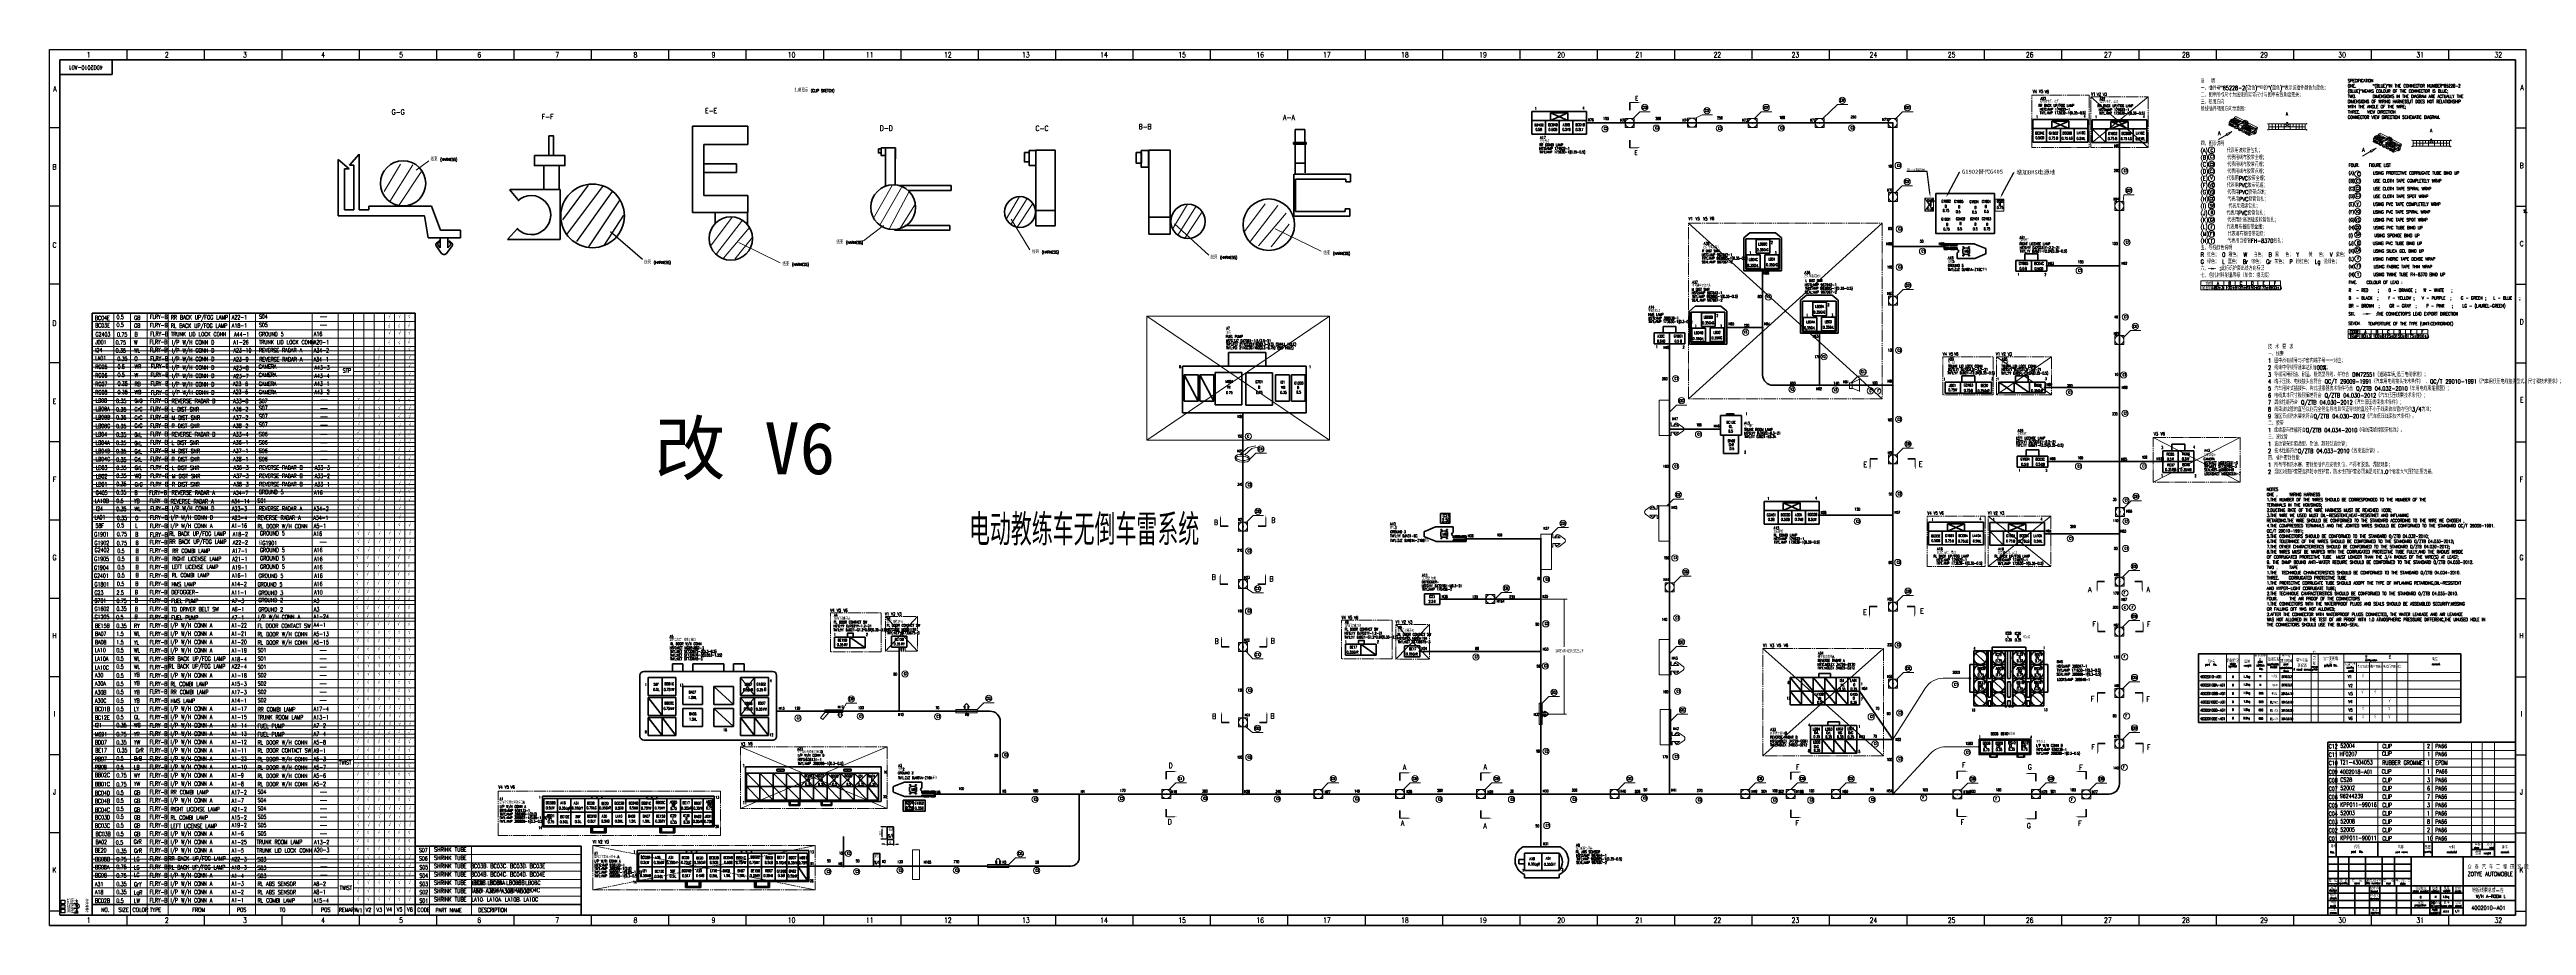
# Model space of a CAD drawing. Header units: millimetres. Extents: x 1671 to 4049, y 27 to 868.
import ezdxf
from ezdxf import colors
from ezdxf.entities.mleader import LeaderData, LeaderLine
from ezdxf.enums import TextEntityAlignment as Align
from ezdxf.math import Vec2, Vec3

# ---------------------------------------------------------------- set-up
doc = ezdxf.new("R2010")
doc.units = ezdxf.units.MM
doc.linetypes.add('PHANTOM', pattern=[17, 12, -1, 1, -1, 1, -1])
for name, color, linetype, lineweight in [('0Filament', 7, 'Continuous', 20), ('1CENTER', 1, 'Continuous', 20), ('2FRAME', 2, 'Continuous', 70), ('4CONTOUR', 4, 'Continuous', 50), ('5PHANTOM', 6, 'PHANTOM', 20)]:
    doc.layers.add(name, color=color, linetype=linetype, lineweight=lineweight)
doc.layers.add('2FRAM', color=2, linetype='Continuous')
doc.styles.add('HZ', font='TXT', dxfattribs={"width": 0.7, "height": 4, "bigfont": 'HZTXT'})
doc.styles.add('样式 1', font='txt.shx', dxfattribs={"width": 0.7})
doc.dimstyles.new('ISO-25', dxfattribs={"dimtxt": 2.5, "dimasz": 2.5, "dimexe": 1.25, "dimexo": 0.625, "dimtad": 1, "dimtxsty": 'Standard', "dimcen": 2.5, "dimadec": 0, "dimazin": 0, "dimtfac": 1, "dimtmove": 0, "dimatfit": 3, "dimfxl": 1, "dimarcsym": 0})

# ---------------------------------------------------------------- blocks, each defined once
blk = doc.blocks.new('*D29')
at = {"layer": '0Filament', "color": 0, "lineweight": -2, "transparency": 16777216}
for p, q in [((2472.7, 104.6), (2470.2, 104.6)), ((2475.2, 108.6), (2475.2, 103.3)), ((2475.2, 104.6), (2481.2, 104.6)), ((2481.2, 108.6), (2481.2, 103.3)), ((2483.7, 104.6), (2486.2, 104.6))]:
    blk.add_line(p, q, dxfattribs=at)
at = {"layer": '0Filament', "color": 0, "transparency": 16777216}
for points in [[(2472.7, 105), (2472.7, 104.1), (2475.2, 104.6)], [(2483.7, 105), (2483.7, 104.1), (2481.2, 104.6)]]:
    blk.add_solid(points, dxfattribs=at)
at = {"layer": 'Defpoints', "color": 0, "transparency": 16777216}
for p in [(2475.2, 109.3), (2481.2, 109.3), (2481.2, 104.6)]:
    blk.add_point(p, dxfattribs=at)
at = {"layer": '0Filament', "color": 0, "transparency": 16777216, "insert": (2478.2, 106.4), "char_height": 2.5, "attachment_point": 5}
blk.add_mtext('6', dxfattribs=at)
blk = doc.blocks.new('*D30')
at = {"layer": '0Filament', "color": 0, "lineweight": -2, "transparency": 16777216}
for p, q in [((2474.6, 121.3), (2469.2, 121.3)), ((2474.6, 109.3), (2469.2, 109.3)), ((2470.4, 111.8), (2470.4, 118.8))]:
    blk.add_line(p, q, dxfattribs=at)
at = {"layer": '0Filament', "color": 0, "transparency": 16777216}
for points in [[(2470, 118.8), (2470.8, 118.8), (2470.4, 121.3)], [(2470, 111.8), (2470.8, 111.8), (2470.4, 109.3)]]:
    blk.add_solid(points, dxfattribs=at)
at = {"layer": 'Defpoints', "color": 0, "transparency": 16777216}
for p in [(2470.4, 121.3), (2475.2, 121.3), (2475.2, 109.3)]:
    blk.add_point(p, dxfattribs=at)
at = {"layer": '0Filament', "color": 0, "transparency": 16777216, "insert": (2468.5, 115.3), "char_height": 2.5, "attachment_point": 5, "rotation": 90}
blk.add_mtext('12', dxfattribs=at)

msp = doc.modelspace()

# ---------------------------------------------------------------- hatches: boundary and pattern name
at = {"layer": '0Filament'}
h = msp.add_hatch(color=256, dxfattribs=at)
edge = h.paths.add_edge_path()
edge.add_arc((3146.668, 797.051), 1, 0, 360)
h = msp.add_hatch(color=256, dxfattribs=at)
edge = h.paths.add_edge_path()
edge.add_arc((3188.362, 797.233), 1, 90, 450)
h = msp.add_hatch(color=256, dxfattribs=at)
edge = h.paths.add_edge_path()
edge.add_arc((3248.213, 797.27), 1, 90, 450)
h = msp.add_hatch(color=256, dxfattribs=at)
edge = h.paths.add_edge_path()
edge.add_arc((3306.29, 797.125), 1, 90, 450)
h = msp.add_hatch(color=256, dxfattribs=at)
edge = h.paths.add_edge_path()
edge.add_arc((3370.799, 797.125), 1, 90, 450)
h = msp.add_hatch(color=256, dxfattribs=at)
edge = h.paths.add_edge_path()
edge.add_arc((3440.808, 797.1), 1, 90, 450)
h = msp.add_hatch(color=256, dxfattribs=at)
edge = h.paths.add_edge_path()
edge.add_arc((3658.414, 778.143), 1, 0, 360)
h = msp.add_hatch(color=256, dxfattribs=at)
edge = h.paths.add_edge_path()
edge.add_arc((3441.042, 726.007), 1, 90, 450)
h = msp.add_hatch(color=256, dxfattribs=at)
edge = h.paths.add_edge_path()
edge.add_arc((3658.588, 717.539), 1, 90, 450)
h = msp.add_hatch(color=256, dxfattribs=at)
edge = h.paths.add_edge_path()
edge.add_arc((3440.946, 678.575), 1, 0, 360)
h = msp.add_hatch(color=256, dxfattribs=at)
edge = h.paths.add_edge_path()
edge.add_arc((3490.141, 678.505), 1, 0, 360)
h = msp.add_hatch(color=256, dxfattribs=at)
edge = h.paths.add_edge_path()
edge.add_arc((3315.904, 654.915), 1, 0, 360)
h = msp.add_hatch(color=256, dxfattribs=at)
edge = h.paths.add_edge_path()
edge.add_arc((3588.715, 659.984), 1, 0, 360)
h = msp.add_hatch(color=256, dxfattribs=at)
edge = h.paths.add_edge_path()
edge.add_arc((3658.711, 659.936), 1, 0, 360)
for points in [[(3746.903, 657.546), (3743.498, 657.546), (3743.498, 656.77), (3746.903, 656.77)], [(3895.592, 614.152), (3892.186, 614.152), (3892.186, 613.376), (3895.592, 613.376)], [(3192.952, 153.35), (3196.641, 153.35), (3196.641, 152.042), (3192.952, 152.042)], [(3314.535, 153.407), (3318.224, 153.407), (3318.224, 152.099), (3314.535, 152.099)], [(3330.908, 153.336), (3334.597, 153.336), (3334.597, 152.027), (3330.908, 152.027)], [(3514.947, 153.428), (3518.636, 153.428), (3518.636, 152.119), (3514.947, 152.119)], [(3592.152, 153.297), (3595.841, 153.297), (3595.841, 151.989), (3592.152, 151.989)]]:
    msp.add_hatch(color=256, dxfattribs=at).paths.add_polyline_path(points)
h = msp.add_hatch(color=256, dxfattribs=at)
edge = h.paths.add_edge_path()
edge.add_arc((3441.042, 626.522), 1, 90, 450)
h = msp.add_hatch(color=256, dxfattribs=at)
edge = h.paths.add_edge_path()
edge.add_arc((3281.765, 600.706), 1, 0, 360)
h = msp.add_hatch(color=256, dxfattribs=at)
edge = h.paths.add_edge_path()
edge.add_arc((3316.021, 600.617), 1, 0, 360)
h = msp.add_hatch(color=256, dxfattribs=at)
edge = h.paths.add_edge_path()
edge.add_arc((3370.386, 595.04), 1, 0, 360)
h = msp.add_hatch(color=256, dxfattribs=at)
edge = h.paths.add_edge_path()
edge.add_arc((3226.598, 585.069), 1, 0, 360)
h = msp.add_hatch(color=256, dxfattribs=at)
edge = h.paths.add_edge_path()
edge.add_arc((3658.536, 588.711), 1, 90, 450)
h = msp.add_hatch(color=256, dxfattribs=at)
edge = h.paths.add_edge_path()
edge.add_arc((3370.485, 545.182), 1, 0, 360)
h = msp.add_hatch(color=256, dxfattribs=at)
edge = h.paths.add_edge_path()
edge.add_arc((3399.279, 545.26), 1, 0, 360)
h = msp.add_hatch(color=256, dxfattribs=at)
edge = h.paths.add_edge_path()
edge.add_arc((3441.025, 545.247), 1, 90, 450)
h = msp.add_hatch(color=256, dxfattribs=at)
edge = h.paths.add_edge_path()
edge.add_arc((3586.843, 543.039), 1, 0, 360)
h = msp.add_hatch(color=256, dxfattribs=at)
edge = h.paths.add_edge_path()
edge.add_arc((3658.451, 542.922), 1, 0, 360)
h = msp.add_hatch(color=256, dxfattribs=at)
edge = h.paths.add_edge_path()
edge.add_arc((2816.971, 518.663), 1, 0, 360)
at = {"layer": '0Filament', "ltscale": 0.5}
h = msp.add_hatch(color=256, dxfattribs=at)
edge = h.paths.add_edge_path()
edge.add_arc((3226.995, 503.136), 1, 0, 360)
at = {"layer": '0Filament'}
h = msp.add_hatch(color=256, dxfattribs=at)
edge = h.paths.add_edge_path()
edge.add_arc((3275.399, 503.003), 1, 0, 360)
h = msp.add_hatch(color=256, dxfattribs=at)
edge = h.paths.add_edge_path()
edge.add_arc((2816.971, 476.868), 1, 0, 360)
h = msp.add_hatch(color=256, dxfattribs=at)
edge = h.paths.add_edge_path()
edge.add_arc((3441.109, 474.155), 1, 90, 450)
h = msp.add_hatch(color=256, dxfattribs=at)
edge = h.paths.add_edge_path()
edge.add_arc((3589.605, 471.905), 1, 0, 360)
h = msp.add_hatch(color=256, dxfattribs=at)
edge = h.paths.add_edge_path()
edge.add_arc((3658.429, 472.078), 1, 0, 360)
h = msp.add_hatch(color=256, dxfattribs=at)
edge = h.paths.add_edge_path()
edge.add_arc((3700.183, 471.889), 1, 0, 360)
h = msp.add_hatch(color=256, dxfattribs=at)
edge = h.paths.add_edge_path()
edge.add_arc((2816.943, 409.468), 1, 90, 450)
at = {"layer": '0Filament', "ltscale": 0.5}
h = msp.add_hatch(color=256, dxfattribs=at)
edge = h.paths.add_edge_path()
edge.add_arc((3226.518, 423.95), 1, 180, 540)
at = {"layer": '0Filament'}
h = msp.add_hatch(color=256, dxfattribs=at)
edge = h.paths.add_edge_path()
edge.add_arc((3369.977, 420.532), 1, 0, 360)
h = msp.add_hatch(color=256, dxfattribs=at)
edge = h.paths.add_edge_path()
edge.add_arc((3440.632, 420.18), 1, 0, 360)
h = msp.add_hatch(color=256, dxfattribs=at)
edge = h.paths.add_edge_path()
edge.add_arc((3659.064, 423.752), 1, 90, 450)
h = msp.add_hatch(color=256, dxfattribs=at)
edge = h.paths.add_edge_path()
edge.add_arc((3031.319, 397.796), 1, 0, 360)
h = msp.add_hatch(color=256, dxfattribs=at)
edge = h.paths.add_edge_path()
edge.add_arc((3102.943, 397.828), 1, 0, 360)
h = msp.add_hatch(color=256, dxfattribs=at)
edge = h.paths.add_edge_path()
edge.add_arc((3586.607, 402.958), 1, 0, 360)
h = msp.add_hatch(color=256, dxfattribs=at)
edge = h.paths.add_edge_path()
edge.add_arc((3658.45, 402.633), 1, 0, 360)
h = msp.add_hatch(color=256, dxfattribs=at)
edge = h.paths.add_edge_path()
edge.add_arc((3658.721, 356.668), 1, 90, 450)
h = msp.add_hatch(color=256, dxfattribs=at)
edge = h.paths.add_edge_path()
edge.add_arc((2816.841, 354.362), 1, 90, 450)
h = msp.add_hatch(color=256, dxfattribs=at)
edge = h.paths.add_edge_path()
edge.add_arc((3005.884, 339.919), 1, 0, 360)
h = msp.add_hatch(color=256, dxfattribs=at)
edge = h.paths.add_edge_path()
edge.add_arc((3054.378, 339.972), 1, 90, 450)
h = msp.add_hatch(color=256, dxfattribs=at)
edge = h.paths.add_edge_path()
edge.add_arc((3102.856, 339.742), 1, 0, 360)
h = msp.add_hatch(color=256, dxfattribs=at)
edge = h.paths.add_edge_path()
edge.add_arc((3226.699, 351.326), 1, 90, 450)
h = msp.add_hatch(color=256, dxfattribs=at)
edge = h.paths.add_edge_path()
edge.add_arc((3441.064, 332.732), 1, 90, 450)
h = msp.add_hatch(color=256, dxfattribs=at)
edge = h.paths.add_edge_path()
edge.add_arc((3658.58, 339.564), 1, 90, 450)
h = msp.add_hatch(color=256, dxfattribs=at)
edge = h.paths.add_edge_path()
edge.add_arc((3658.561, 308.645), 1, 90, 450)
h = msp.add_hatch(color=256, dxfattribs=at)
edge = h.paths.add_edge_path()
edge.add_arc((2486.596, 293.774), 1, 0, 360)
h = msp.add_hatch(color=256, dxfattribs=at)
edge = h.paths.add_edge_path()
edge.add_arc((2817.018, 294.014), 1, 90, 450)
h = msp.add_hatch(color=256, dxfattribs=at)
edge = h.paths.add_edge_path()
edge.add_arc((2986.507, 289.757), 1, 0, 360)
h = msp.add_hatch(color=256, dxfattribs=at)
edge = h.paths.add_edge_path()
edge.add_arc((3102.669, 289.699), 1, 0, 360)
at = {"layer": '0Filament', "ltscale": 0.5}
h = msp.add_hatch(color=256, dxfattribs=at)
edge = h.paths.add_edge_path()
edge.add_arc((3227.039, 273.529), 1, 0, 360)
at = {"layer": '0Filament'}
h = msp.add_hatch(color=256, dxfattribs=at)
edge = h.paths.add_edge_path()
edge.add_arc((3515.017, 263.87), 1, 0, 360)
h = msp.add_hatch(color=256, dxfattribs=at)
edge = h.paths.add_edge_path()
edge.add_arc((3408.714, 251.542), 1, 0, 360)
h = msp.add_hatch(color=256, dxfattribs=at)
edge = h.paths.add_edge_path()
edge.add_arc((3441.125, 258.703), 1, 90, 450)
h = msp.add_hatch(color=256, dxfattribs=at)
edge = h.paths.add_edge_path()
edge.add_arc((3658.535, 249.855), 1, 90, 450)
h = msp.add_hatch(color=256, dxfattribs=at)
edge = h.paths.add_edge_path()
edge.add_arc((2369.158, 232.367), 1, 0, 360)
h = msp.add_hatch(color=256, dxfattribs=at)
edge = h.paths.add_edge_path()
edge.add_arc((2429.584, 232.482), 1, 0, 360)
h = msp.add_hatch(color=256, dxfattribs=at)
edge = h.paths.add_edge_path()
edge.add_arc((2486.623, 232.458), 1, 0, 360)
h = msp.add_hatch(color=256, dxfattribs=at)
edge = h.paths.add_edge_path()
edge.add_arc((2551.392, 232.321), 1.092, 0, 360)
h = msp.add_hatch(color=256, dxfattribs=at)
edge = h.paths.add_edge_path()
edge.add_arc((2816.902, 221.512), 1, 90, 450)
h = msp.add_hatch(color=256, dxfattribs=at)
edge = h.paths.add_edge_path()
edge.add_arc((3102.874, 229.667), 1.092, -90, 270)
at = {"layer": '0Filament', "ltscale": 0.5}
h = msp.add_hatch(color=256, dxfattribs=at)
edge = h.paths.add_edge_path()
edge.add_arc((3227.989, 206.133), 1, 0, 360)
at = {"layer": '0Filament'}
h = msp.add_hatch(color=256, dxfattribs=at)
edge = h.paths.add_edge_path()
edge.add_arc((3406.277, 205.335), 1, 0, 360)
h = msp.add_hatch(color=256, dxfattribs=at)
edge = h.paths.add_edge_path()
edge.add_arc((3441.062, 205.264), 1, 0, 360)
h = msp.add_hatch(color=256, dxfattribs=at)
edge = h.paths.add_edge_path()
edge.add_arc((3523.869, 198.087), 1, 0, 360)
h = msp.add_hatch(color=256, dxfattribs=at)
edge = h.paths.add_edge_path()
edge.add_arc((3658.559, 201.315), 1, 90, 450)
h = msp.add_hatch(color=256, dxfattribs=at)
edge = h.paths.add_edge_path()
edge.add_arc((2521.242, 152.684), 1, 0, 360)
h = msp.add_hatch(color=256, dxfattribs=at)
edge = h.paths.add_edge_path()
edge.add_arc((2583.916, 152.806), 1, 0, 360)
h = msp.add_hatch(color=256, dxfattribs=at)
edge = h.paths.add_edge_path()
edge.add_arc((2659.717, 152.521), 1, 0, 360)
h = msp.add_hatch(color=256, dxfattribs=at)
edge = h.paths.add_edge_path()
edge.add_arc((2743.166, 152.722), 1, 90, 450)
h = msp.add_hatch(color=256, dxfattribs=at)
edge = h.paths.add_edge_path()
edge.add_arc((2816.887, 152.475), 1, 0, 360)
h = msp.add_hatch(color=256, dxfattribs=at)
edge = h.paths.add_edge_path()
edge.add_arc((2889.25, 152.723), 1, 90, 450)
h = msp.add_hatch(color=256, dxfattribs=at)
edge = h.paths.add_edge_path()
edge.add_arc((2967.758, 152.729), 1, 90, 450)
h = msp.add_hatch(color=256, dxfattribs=at)
edge = h.paths.add_edge_path()
edge.add_arc((3045.643, 152.708), 1, 90, 450)
h = msp.add_hatch(color=256, dxfattribs=at)
edge = h.paths.add_edge_path()
edge.add_arc((3102.719, 152.836), 1, 0, 360)
h = msp.add_hatch(color=256, dxfattribs=at)
edge = h.paths.add_edge_path()
edge.add_arc((3173.836, 152.753), 1, 90, 450)
h = msp.add_hatch(color=256, dxfattribs=at)
edge = h.paths.add_edge_path()
edge.add_arc((3226.776, 152.76), 1, 0, 360)
h = msp.add_hatch(color=256, dxfattribs=at)
edge = h.paths.add_edge_path()
edge.add_arc((3299.453, 152.822), 1, 90, 450)
h = msp.add_hatch(color=256, dxfattribs=at)
edge = h.paths.add_edge_path()
edge.add_arc((3342.954, 152.806), 1, 180, 540, ccw=False)
h = msp.add_hatch(color=256, dxfattribs=at)
edge = h.paths.add_edge_path()
edge.add_arc((3342.954, 152.806), 1, 179.999981, 539.999981, ccw=False)
h = msp.add_hatch(color=256, dxfattribs=at)
edge = h.paths.add_edge_path()
edge.add_arc((3343.036, 152.806), 1, 0, 360)
h = msp.add_hatch(color=256, dxfattribs=at)
edge = h.paths.add_edge_path()
edge.add_arc((3343.036, 152.806), 1, -0.000019, 359.999981)
h = msp.add_hatch(color=256, dxfattribs=at)
edge = h.paths.add_edge_path()
edge.add_arc((3386.546, 152.783), 1, 90, 450)
h = msp.add_hatch(color=256, dxfattribs=at)
edge = h.paths.add_edge_path()
edge.add_arc((3440.953, 152.477), 1, 0, 360)
h = msp.add_hatch(color=256, dxfattribs=at)
edge = h.paths.add_edge_path()
edge.add_arc((3503.063, 152.482), 1, 90, 450)
h = msp.add_hatch(color=256, dxfattribs=at)
edge = h.paths.add_edge_path()
edge.add_arc((3578.549, 152.762), 1, 90, 450)
h = msp.add_hatch(color=256, dxfattribs=at)
edge = h.paths.add_edge_path()
edge.add_arc((3626.675, 152.448), 1, 90, 450)
h = msp.add_hatch(color=256, dxfattribs=at)
edge = h.paths.add_edge_path()
edge.add_arc((3102.887, 102.156), 1, 0, 360)
h = msp.add_hatch(color=256, dxfattribs=at)
edge = h.paths.add_edge_path()
edge.add_arc((2400.039, 83.57), 1, 0, 360)
h = msp.add_hatch(color=256, dxfattribs=at)
edge = h.paths.add_edge_path()
edge.add_arc((2433.321, 83.593), 1, 0, 360)
h = msp.add_hatch(color=256, dxfattribs=at)
edge = h.paths.add_edge_path()
edge.add_arc((2468.234, 83.593), 1, 0, 360)
h = msp.add_hatch(color=256, dxfattribs=at)
edge = h.paths.add_edge_path()
edge.add_arc((2506.261, 83.58), 1.092, 0, 360)
h = msp.add_hatch(color=256, dxfattribs=at)
edge = h.paths.add_edge_path()
edge.add_arc((2581.776, 83.58), 1.092, 0, 360)

# ---------------------------------------------------------------- linework, layer by layer
for p, q in [((1670.815, 26.589), (1670.815, 867.589)), ((1670.815, 867.589), (2859.815, 867.589)), ((1745.127, 867.589), (1745.127, 857.589)), ((1819.44, 867.589), (1819.44, 857.589)), ((1893.752, 867.589), (1893.752, 857.589)), ((1968.065, 867.589), (1968.065, 857.589)), ((2042.377, 867.589), (2042.377, 857.589)), ((2116.69, 867.589), (2116.69, 857.589)), ((2191.002, 867.589), (2191.002, 857.589)), ((2265.315, 867.589), (2265.315, 857.589)), ((2339.627, 867.589), (2339.627, 857.589)), ((2413.94, 867.589), (2413.94, 857.589)), ((2488.252, 867.589), (2488.252, 857.589)), ((2562.565, 867.589), (2562.565, 857.589)), ((2636.877, 867.589), (2636.877, 857.589)), ((2711.19, 867.589), (2711.19, 857.589)), ((2785.502, 867.589), (2785.502, 857.589)), ((2859.815, 867.589), (4048.815, 867.589)), ((2859.815, 867.589), (2859.815, 857.589)), ((2934.127, 867.589), (2934.127, 857.589)), ((3008.44, 867.589), (3008.44, 857.589)), ((3082.752, 867.589), (3082.752, 857.589)), ((3157.065, 867.589), (3157.065, 857.589)), ((3231.377, 867.589), (3231.377, 857.589)), ((3305.69, 867.589), (3305.69, 857.589)), ((3380.002, 867.589), (3380.002, 857.589)), ((3454.315, 867.589), (3454.315, 857.589)), ((3528.627, 867.589), (3528.627, 857.589)), ((3602.94, 867.589), (3602.94, 857.589)), ((3677.252, 867.589), (3677.252, 857.589)), ((3751.565, 867.589), (3751.565, 857.589)), ((3825.877, 867.589), (3825.877, 857.589)), ((3900.19, 867.589), (3900.19, 857.589)), ((3974.502, 867.589), (3974.502, 857.589)), ((4048.815, 867.589), (4048.815, 26.589)), ((1680.833, 792.354), (1670.849, 792.354)), ((4038.797, 792.354), (4048.781, 792.354)), ((1680.807, 717.216), (1670.905, 717.216)), ((4038.823, 717.216), (4048.725, 717.216)), ((1680.806, 642.187), (1670.903, 642.187)), ((4038.824, 642.187), (4048.727, 642.187)), ((1680.807, 566.665), (1670.905, 566.665)), ((4038.823, 566.665), (4048.725, 566.665)), ((1680.806, 490.823), (1670.903, 490.823)), ((4038.824, 490.823), (4048.727, 490.823)), ((1680.807, 415.794), (1670.905, 415.794)), ((4038.823, 415.794), (4048.725, 415.794)), ((1680.833, 340.655), (1670.849, 340.655)), ((1680.833, 340.552), (1670.849, 340.552)), ((4038.797, 340.552), (4048.781, 340.552)), ((1680.807, 265.413), (1670.905, 265.413)), ((4038.823, 265.413), (4048.725, 265.413)), ((1680.806, 190.384), (1670.903, 190.384)), ((4038.824, 190.384), (4048.727, 190.384)), ((1680.807, 115.571), (1670.905, 115.571)), ((4038.823, 115.571), (4048.725, 115.571)), ((1681.997, 50.983), (1685.497, 50.983)), ((1681.997, 47.483), (1681.997, 50.983)), ((1685.497, 50.983), (1685.497, 47.483)), ((1694.267, 47.697), (1698.373, 47.697)), ((2859.815, 26.589), (1670.815, 26.589)), ((1670.815, 26.589), (4048.815, 26.589)), ((1680.833, 40.433), (1670.849, 40.433)), ((1685.497, 47.483), (1681.997, 47.483)), ((1681.997, 43.019), (1681.997, 46.519)), ((1681.997, 46.519), (1685.497, 46.519)), ((1685.497, 43.019), (1681.997, 43.019)), ((1681.997, 38.636), (1681.997, 42.136)), ((1681.997, 42.136), (1685.497, 42.136)), ((1685.497, 38.636), (1681.997, 38.636)), ((1685.497, 46.519), (1685.497, 43.019)), ((1685.497, 42.136), (1685.497, 38.636)), ((1694.267, 43.233), (1698.373, 43.233)), ((1694.267, 38.85), (1698.373, 38.85)), ((1745.127, 36.589), (1745.127, 26.589)), ((1819.44, 36.589), (1819.44, 26.589)), ((1893.752, 36.589), (1893.752, 26.589)), ((1968.065, 36.589), (1968.065, 26.589)), ((2042.377, 36.589), (2042.377, 26.589)), ((2116.69, 36.589), (2116.69, 26.589)), ((2191.002, 36.589), (2191.002, 26.589)), ((2265.315, 36.589), (2265.315, 26.589)), ((2339.627, 36.589), (2339.627, 26.589)), ((2413.94, 36.589), (2413.94, 26.589)), ((2488.252, 36.589), (2488.252, 26.589)), ((2562.565, 36.589), (2562.565, 26.589)), ((2636.877, 36.589), (2636.877, 26.589)), ((2711.19, 36.589), (2711.19, 26.589)), ((2785.502, 36.589), (2785.502, 26.589)), ((2859.815, 36.589), (2859.815, 26.589)), ((4048.815, 26.589), (2859.815, 26.589)), ((2934.127, 36.589), (2934.127, 26.589)), ((3008.44, 36.589), (3008.44, 26.589)), ((3082.752, 36.589), (3082.752, 26.589)), ((3157.065, 36.589), (3157.065, 26.589)), ((3231.377, 36.589), (3231.377, 26.589)), ((3305.69, 36.589), (3305.69, 26.589)), ((3380.002, 36.589), (3380.002, 26.589)), ((3454.315, 36.589), (3454.315, 26.589)), ((3528.627, 36.589), (3528.627, 26.589)), ((3602.94, 36.589), (3602.94, 26.589)), ((3677.252, 36.589), (3677.252, 26.589)), ((3751.565, 36.589), (3751.565, 26.589)), ((3825.877, 36.589), (3825.877, 26.589)), ((3900.19, 36.589), (3900.19, 26.589)), ((3974.502, 36.589), (3974.502, 26.589)), ((4038.815, 40.329), (4048.799, 40.329))]:
    msp.add_line(p, q)
at = {"color": 0, "linetype": 'Continuous'}
for p, q in [((2188.049, 737.483), (2163.408, 704.103)), ((2201.831, 736.231), (2167.167, 689.917)), ((2211.019, 731.224), (2176.772, 683.241)), ((2218.536, 723.296), (2188.466, 678.234)), ((2221.877, 708.693), (2203.084, 679.486)), ((2209.432, 692.892), (2240.181, 666.307))]:
    msp.add_line(p, q, dxfattribs=at)
at = {"layer": '0Filament'}
for p, q in [((3195.515, 816.757), (3188.36, 816.757)), ((3373.67, 801.404), (3387.74, 814.816)), ((3387.74, 814.816), (3397.74, 814.816)), ((3184.028, 792.871), (3184.028, 801.511)), ((3184.028, 801.511), (3192.668, 801.511)), ((3192.668, 792.871), (3184.028, 792.871)), ((3191.633, 801.511), (3198.018, 807.896)), ((3192.668, 801.511), (3192.668, 792.871)), ((3198.018, 807.896), (3208.018, 807.896)), ((3243.879, 792.909), (3243.879, 801.549)), ((3243.879, 801.549), (3252.519, 801.549)), ((3252.519, 792.909), (3243.879, 792.909)), ((3251.508, 801.549), (3257.892, 804.897)), ((3252.519, 801.549), (3252.519, 792.909)), ((3257.892, 804.897), (3267.892, 804.897)), ((3301.956, 792.764), (3301.956, 801.404)), ((3301.956, 801.404), (3310.596, 801.404)), ((3310.596, 792.764), (3301.956, 792.764)), ((3308.254, 801.404), (3314.639, 807.789)), ((3310.596, 801.404), (3310.596, 792.764)), ((3314.639, 807.789), (3324.639, 807.789)), ((3366.465, 792.764), (3366.465, 801.404)), ((3366.465, 801.404), (3375.105, 801.404)), ((3375.105, 792.764), (3366.465, 792.764)), ((3375.105, 801.404), (3375.105, 792.764)), ((3436.474, 792.738), (3436.474, 801.378)), ((3436.474, 801.378), (3445.114, 801.378)), ((3445.114, 792.738), (3436.474, 792.738)), ((3443.979, 801.378), (3450.363, 807.763)), ((3445.114, 801.378), (3445.114, 792.738)), ((3450.363, 807.763), (3460.363, 807.763)), ((3760.96, 786.726), (3766.656, 788.86)), ((3760.96, 786.726), (3761.96, 784.994)), ((3766.656, 788.86), (3761.96, 784.994)), ((3781.723, 797.548), (3791.115, 792.752)), ((3195.515, 773.293), (3188.36, 773.293)), ((3899.387, 770.733), (3905.083, 772.867)), ((3899.387, 770.733), (3900.387, 769.001)), ((3905.083, 772.867), (3900.387, 769.001)), ((3920.151, 781.554), (3929.543, 776.758)), ((2007.942, 757.671), (1992.147, 731.239)), ((2019.789, 756.882), (1997.675, 721.771)), ((2027.687, 750.175), (2006.363, 717.826)), ((2023.036, 751.715), (2035.024, 760.828)), ((2480.255, 737.694), (2461.77, 704.981)), ((2488.966, 735.011), (2468.08, 699.017)), ((2496.475, 731.177), (2477.045, 695.051)), ((2502.299, 719.478), (2487.222, 695.587)), ((2602.44, 726.453), (2589.547, 704.879)), ((2609.819, 724.671), (2594.131, 699.763)), ((2615.096, 719.869), (2600.044, 697.035)), ((2763.706, 719.093), (2749.381, 695.122)), ((2771.905, 717.113), (2754.474, 689.437)), ((2838.337, 719.476), (2818.384, 692.982)), ((2850.46, 717.71), (2824.193, 683.646)), ((3436.708, 721.646), (3436.708, 730.286)), ((3436.708, 730.286), (3445.348, 730.286)), ((3445.348, 721.646), (3436.708, 721.646)), ((3443.638, 730.286), (3450.023, 736.671)), ((3445.348, 730.286), (3445.348, 721.646)), ((3450.023, 736.671), (3460.023, 736.671)), ((3654.254, 713.178), (3654.254, 721.818)), ((3654.254, 721.818), (3662.894, 721.818)), ((3662.036, 721.818), (3662.873, 728.202)), ((3662.873, 728.202), (3672.873, 728.202)), ((3662.894, 721.818), (3662.894, 713.178)), ((2326.534, 706.973), (2306.126, 679.875)), ((2336.261, 703.771), (2311.355, 671.472)), ((2342.976, 696.882), (2318.174, 667.385)), ((2452.418, 683.917), (2471.84, 698.68)), ((2612.234, 675.351), (2594.309, 704.876)), ((2751.241, 700.197), (2783.996, 670.063)), ((2777.768, 711.777), (2761.044, 686.407)), ((2858.29, 710.644), (2831.77, 679.104)), ((2861.321, 699.795), (2843.893, 678.095)), ((2847.889, 695.599), (2892.157, 673.964)), ((3662.894, 713.178), (3654.254, 713.178)), ((2345.908, 687.423), (2329.085, 666.476)), ((2332.681, 682.23), (2372.522, 662.759)), ((3736.798, 636.766), (3736.798, 645.534)), ((3736.798, 645.534), (3813.336, 645.534)), ((3747.768, 636.766), (3747.768, 645.534)), ((3758.738, 636.766), (3758.738, 645.534)), ((3769.708, 636.766), (3769.708, 645.534)), ((3780.678, 636.766), (3780.678, 645.534)), ((3791.648, 636.766), (3791.648, 645.534)), ((3802.618, 636.766), (3802.618, 645.534)), ((3813.336, 645.534), (3813.336, 636.766)), ((3436.708, 622.16), (3436.708, 630.8)), ((3436.708, 630.8), (3445.348, 630.8)), ((3445.348, 622.16), (3436.708, 622.16)), ((3444.381, 630.803), (3450.765, 637.187)), ((3445.348, 630.8), (3445.348, 622.16)), ((3450.765, 637.187), (3460.765, 637.187)), ((3736.798, 641.15), (3813.336, 641.15)), ((3813.336, 636.766), (3736.798, 636.766)), ((2021.94, 606.598), (1711.715, 606.598)), ((2021.94, 598.598), (1711.715, 598.598)), ((1732.715, 614.598), (1732.715, 36.598)), ((1748.715, 614.598), (1748.715, 36.598)), ((1764.715, 36.598), (1764.715, 614.598)), ((1784.699, 36.598), (1784.699, 614.598)), ((1843.683, 36.589), (1843.683, 614.598)), ((1868.683, 36.589), (1868.683, 614.598)), ((1922.964, 36.598), (1922.964, 614.598)), ((1930.737, 610.851), (1937.208, 610.851)), ((1930.737, 602.851), (1937.208, 602.851)), ((1947.964, 36.598), (1947.964, 614.598)), ((1962.715, 36.598), (1962.715, 614.598)), ((1972.587, 36.598), (1972.587, 614.598)), ((1982.458, 36.598), (1982.458, 614.598)), ((1992.33, 614.598), (1992.33, 36.598)), ((2002.2, 614.598), (2002.2, 36.598)), ((2012.07, 614.598), (2012.07, 36.598)), ((3662.842, 591.323), (3669.227, 597.708)), ((3669.227, 597.708), (3679.227, 597.708)), ((3878.362, 590.102), (3878.362, 598.87)), ((3878.362, 598.87), (3954.9, 598.87)), ((3889.332, 590.102), (3889.332, 598.87)), ((3900.302, 590.102), (3900.302, 598.87)), ((3911.272, 590.102), (3911.272, 598.87)), ((3922.242, 590.102), (3922.242, 598.87)), ((3933.212, 590.102), (3933.212, 598.87)), ((3944.182, 590.102), (3944.182, 598.87)), ((3954.9, 598.87), (3954.9, 590.102)), ((2021.94, 590.598), (1711.715, 590.598)), ((2021.94, 582.598), (1711.715, 582.598)), ((2021.94, 574.598), (1711.715, 574.598)), ((3654.202, 584.35), (3654.202, 592.99)), ((3654.202, 592.99), (3662.842, 592.99)), ((3662.842, 584.35), (3654.202, 584.35)), ((3662.842, 592.99), (3662.842, 584.35)), ((3878.362, 594.486), (3954.9, 594.486)), ((3954.9, 590.102), (3878.362, 590.102)), ((2021.94, 566.598), (1711.715, 566.598)), ((1947.964, 558.598), (1711.715, 558.598)), ((2021.94, 550.598), (1711.715, 550.598)), ((2021.94, 558.598), (1962.715, 558.598)), ((3401.035, 547.577), (3407.401, 553.943)), ((3401.89, 547.474), (3409.012, 551.104)), ((3407.401, 553.943), (3417.401, 553.943)), ((3409.012, 551.104), (3409.012, 539.414)), ((2021.94, 542.598), (1711.715, 542.598)), ((2021.94, 534.598), (1711.715, 534.598)), ((2021.94, 526.598), (1711.715, 526.598)), ((1931.125, 531.013), (1937.597, 531.013)), ((3226.902, 519.876), (3233.287, 526.26)), ((3233.287, 526.26), (3243.287, 526.26)), ((3401.89, 542.368), (3409.11, 539.512)), ((2021.94, 518.598), (1711.715, 518.598)), ((2021.94, 510.598), (1711.715, 510.598)), ((2021.94, 502.598), (1711.715, 502.598)), ((1931.125, 523.013), (1937.597, 523.013)), ((1931.125, 515.013), (1937.597, 515.013)), ((1931.125, 507.013), (1937.597, 507.013)), ((2021.94, 494.598), (1711.715, 494.598)), ((2021.94, 486.598), (1711.715, 486.598)), ((2021.94, 478.598), (1711.715, 478.598)), ((1931.087, 497.961), (1937.558, 497.961)), ((1931.087, 489.961), (1937.558, 489.961)), ((1931.087, 481.961), (1937.558, 481.961)), ((2809.434, 476.42), (2809.489, 474.628)), ((2814.178, 478.732), (2821.781, 485.579)), ((2818.61, 478.541), (2825.303, 484.406)), ((2821.647, 485.629), (2829.224, 487.073)), ((2822.967, 473.596), (2829.352, 479.981)), ((2825.303, 484.406), (2831.174, 485.696)), ((2829.352, 479.981), (2839.352, 479.981)), ((3436.775, 469.794), (3436.775, 478.434)), ((3436.775, 478.434), (3445.415, 478.434)), ((3444.43, 478.434), (3450.815, 484.818)), ((3445.415, 478.434), (3445.415, 469.794)), ((3450.815, 484.818), (3460.815, 484.818)), ((2021.94, 470.598), (1711.715, 470.598)), ((2021.94, 462.598), (1711.715, 462.598)), ((2021.94, 454.598), (1711.715, 454.598)), ((1931.087, 473.961), (1937.558, 473.961)), ((2823.022, 475.388), (2822.967, 473.596)), ((3419.081, 467.318), (3419.081, 474.472)), ((3445.415, 469.794), (3436.775, 469.794)), ((3462.544, 467.318), (3462.544, 474.472)), ((2021.94, 446.598), (1711.715, 446.598)), ((2021.94, 438.598), (1711.715, 438.598)), ((2021.94, 430.598), (1711.715, 430.598)), ((1930.371, 434.056), (1936.842, 434.056)), ((3223.834, 429.639), (3230.218, 436.024)), ((3230.218, 436.024), (3240.218, 436.024)), ((3663.37, 428.031), (3669.755, 434.416)), ((3669.755, 434.416), (3679.755, 434.416)), ((2021.94, 422.598), (1711.715, 422.598)), ((2021.94, 414.598), (1711.715, 414.598)), ((2021.94, 406.598), (1711.715, 406.598)), ((2795.395, 417.081), (2795.395, 409.926)), ((2812.609, 405.106), (2812.609, 413.746)), ((2812.609, 413.746), (2821.249, 413.746)), ((2821.249, 405.106), (2812.609, 405.106)), ((2820.178, 413.746), (2826.562, 420.131)), ((2821.249, 413.746), (2821.249, 405.106)), ((2826.562, 420.131), (2836.562, 420.131)), ((2838.858, 417.081), (2838.858, 409.926)), ((3113.136, 402.18), (3119.521, 408.564)), ((3119.521, 408.564), (3129.521, 408.564)), ((3654.73, 419.391), (3654.73, 428.031)), ((3654.73, 428.031), (3663.37, 428.031)), ((3663.37, 419.391), (3654.73, 419.391)), ((3663.37, 428.031), (3663.37, 419.391)), ((2021.94, 398.598), (1711.715, 398.598)), ((2021.94, 390.598), (1711.715, 390.598)), ((2021.94, 382.598), (1711.715, 382.598)), ((1930.457, 394.48), (1936.928, 394.48)), ((2021.94, 374.598), (1711.715, 374.598)), ((2021.94, 366.598), (1711.715, 366.598)), ((2021.94, 358.598), (1711.715, 358.598)), ((2795.118, 361.507), (2795.118, 354.352)), ((2812.507, 350), (2812.507, 358.64)), ((2812.507, 358.64), (2821.147, 358.64)), ((2821.147, 358.64), (2821.147, 350)), ((2838.581, 361.507), (2838.581, 354.352)), ((3231.005, 355.605), (3237.39, 361.989)), ((3237.39, 361.989), (3247.39, 361.989)), ((3654.387, 352.307), (3654.387, 360.947)), ((3654.387, 360.947), (3663.027, 360.947)), ((3661.685, 360.947), (3668.07, 367.331)), ((3663.027, 360.947), (3663.027, 352.307)), ((3668.07, 367.331), (3678.07, 367.331)), ((2021.94, 350.598), (1711.715, 350.598)), ((2021.94, 342.598), (1711.715, 342.598)), ((2021.94, 334.598), (1711.715, 334.598)), ((2821.147, 350), (2812.507, 350)), ((2820.139, 350), (2826.622, 346.108)), ((2826.622, 346.108), (2836.622, 346.108)), ((3050.044, 335.611), (3050.044, 344.251)), ((3050.044, 344.251), (3058.684, 344.251)), ((3058.684, 335.611), (3050.044, 335.611)), ((3058.684, 339.931), (3065.069, 346.316)), ((3058.684, 344.251), (3058.684, 335.611)), ((3065.069, 346.316), (3075.069, 346.316)), ((3103.056, 339.798), (3128.106, 339.798)), ((3125.3, 339.798), (3125.3, 294.141)), ((3222.365, 346.965), (3222.365, 355.605)), ((3222.365, 355.605), (3231.005, 355.605)), ((3231.005, 346.965), (3222.365, 346.965)), ((3231.005, 355.605), (3231.005, 346.965)), ((3436.73, 328.37), (3436.73, 337.01)), ((3436.73, 337.01), (3445.37, 337.01)), ((3444.484, 337.01), (3450.869, 343.395)), ((3445.37, 337.01), (3445.37, 328.37)), ((3450.869, 343.395), (3460.869, 343.395)), ((3637.102, 349.567), (3637.102, 356.722)), ((3663.027, 352.307), (3654.387, 352.307)), ((3680.566, 349.567), (3680.566, 356.722)), ((2021.94, 326.598), (1711.715, 326.598)), ((2021.94, 318.598), (1711.715, 318.598)), ((2021.94, 310.598), (1711.715, 310.598)), ((3418.559, 325.625), (3418.559, 332.779)), ((3445.37, 328.37), (3436.73, 328.37)), ((3462.022, 325.625), (3462.022, 332.779)), ((3637.793, 315.979), (3637.793, 308.824)), ((3654.227, 304.284), (3654.227, 312.924)), ((3654.227, 312.924), (3662.867, 312.924)), ((3661.67, 312.924), (3668.054, 319.308)), ((3662.867, 312.924), (3662.867, 304.284)), ((3668.054, 319.308), (3678.054, 319.308)), ((3681.256, 315.979), (3681.256, 308.824)), ((2021.94, 302.598), (1711.715, 302.598)), ((2021.94, 294.598), (1711.715, 294.598)), ((2021.94, 286.598), (1711.715, 286.598)), ((1930.457, 290.48), (1936.928, 290.48)), ((2796.44, 301.17), (2796.44, 294.015)), ((2812.684, 289.653), (2812.684, 298.293)), ((2812.684, 298.293), (2821.324, 298.293)), ((2821.324, 289.653), (2812.684, 289.653)), ((2819.891, 289.653), (2826.275, 282.448)), ((2821.324, 298.293), (2821.324, 289.653)), ((2839.903, 301.17), (2839.903, 294.015)), ((3125.248, 229.532), (3125.248, 285.894)), ((3226.946, 288.134), (3233.331, 294.519)), ((3233.331, 294.519), (3243.331, 294.519)), ((3662.867, 304.284), (3654.227, 304.284)), ((3761.443, 287.361), (3761.443, 221.363)), ((3773.74, 287.361), (3773.74, 221.363)), ((3787.936, 287.361), (3787.936, 221.363)), ((3800.234, 287.361), (3800.234, 221.363)), ((3812.531, 287.361), (3812.531, 221.363)), ((3824.828, 287.361), (3824.828, 221.363)), ((3842.654, 287.361), (3842.654, 221.363)), ((3849.423, 287.361), (3849.423, 221.363)), ((3874.138, 287.361), (3874.138, 221.363)), ((3935.566, 287.361), (3935.566, 221.363)), ((2021.94, 278.598), (1711.715, 278.598)), ((2021.94, 270.598), (1711.715, 270.598)), ((2021.94, 262.598), (1711.715, 262.598)), ((1930.455, 266.479), (1936.927, 266.479)), ((1930.457, 282.48), (1936.928, 282.48)), ((1930.457, 274.48), (1936.928, 274.48)), ((2826.275, 282.448), (2836.275, 282.448)), ((3436.791, 254.342), (3436.791, 262.982)), ((3436.791, 262.982), (3445.431, 262.982)), ((3444.716, 262.982), (3451.101, 269.367)), ((3445.431, 262.982), (3445.431, 254.342)), ((3451.101, 269.367), (3461.101, 269.367)), ((3734.428, 269.361), (3986.468, 269.361)), ((3874.138, 279.361), (3935.566, 279.361)), ((3886.376, 279.361), (3886.376, 221.363)), ((3898.674, 279.361), (3898.674, 221.363)), ((3910.971, 279.361), (3910.971, 221.363)), ((3925.124, 279.361), (3925.124, 221.363)), ((2021.94, 254.598), (1711.715, 254.598)), ((2021.94, 246.598), (1711.715, 246.598)), ((2021.94, 238.598), (1711.715, 238.598)), ((1930.455, 258.479), (1936.927, 258.479)), ((1930.455, 250.479), (1936.927, 250.479)), ((1930.455, 242.479), (1936.927, 242.479)), ((2432.535, 233.616), (2436.07, 240)), ((2436.07, 240), (2446.07, 240)), ((2561.656, 234.059), (2568.041, 240.443)), ((2568.041, 240.443), (2578.041, 240.443)), ((3104.363, 240.011), (3110.748, 246.396)), ((3110.748, 246.396), (3120.748, 246.396)), ((3445.431, 254.342), (3436.791, 254.342)), ((3637.591, 242.696), (3637.591, 249.85)), ((3654.201, 245.494), (3654.201, 254.134)), ((3654.201, 254.134), (3662.841, 254.134)), ((3662.841, 245.494), (3654.201, 245.494)), ((3661.931, 254.134), (3668.316, 260.518)), ((3662.841, 254.134), (3662.841, 245.494)), ((3668.316, 260.518), (3678.316, 260.518)), ((3681.055, 242.696), (3681.055, 249.85)), ((3734.428, 261.362), (3986.468, 261.362)), ((3734.428, 253.363), (3986.468, 253.363)), ((3734.428, 245.363), (3986.468, 245.363)), ((2021.94, 230.598), (1711.715, 230.598)), ((2021.94, 222.598), (1711.715, 222.598)), ((2021.94, 214.598), (1711.715, 214.598)), ((2796.44, 228.692), (2796.44, 221.538)), ((2812.568, 217.151), (2812.568, 225.791)), ((2812.568, 225.791), (2821.208, 225.791)), ((2821.208, 217.151), (2812.568, 217.151)), ((2819.761, 217.151), (2826.146, 211.815)), ((2821.208, 225.791), (2821.208, 217.151)), ((2839.903, 228.692), (2839.903, 221.538)), ((3103.056, 229.532), (3127.648, 229.532)), ((3227.896, 223.032), (3234.281, 229.417)), ((3234.281, 229.417), (3244.281, 229.417)), ((3734.428, 237.363), (3986.468, 237.363)), ((3734.428, 229.363), (3986.468, 229.363)), ((2021.94, 206.598), (1711.715, 206.598)), ((2021.94, 198.598), (1711.715, 198.598)), ((2021.94, 190.598), (1711.715, 190.598)), ((2826.146, 211.815), (2836.146, 211.815)), ((3637.788, 194.057), (3637.788, 201.212)), ((3654.225, 196.954), (3654.225, 205.594)), ((3654.225, 205.594), (3662.865, 205.594)), ((3662.865, 196.954), (3654.225, 196.954)), ((3661.95, 205.594), (3668.335, 211.978)), ((3662.865, 205.594), (3662.865, 196.954)), ((3668.335, 211.978), (3678.335, 211.978)), ((3681.251, 194.057), (3681.251, 201.212)), ((3858.815, 194.589), (4038.815, 194.589)), ((3866.815, 106.589), (3866.815, 202.589)), ((3906.815, 106.589), (3906.815, 202.589)), ((3950.815, 106.589), (3950.815, 202.589)), ((3958.815, 106.589), (3958.815, 202.589)), ((3996.815, 106.589), (3996.815, 202.589)), ((4006.815, 106.589), (4006.815, 202.589)), ((4018.815, 106.589), (4018.815, 202.589)), ((1947.964, 182.598), (1711.715, 182.598)), ((2021.94, 174.598), (1711.715, 174.598)), ((2021.94, 166.598), (1711.715, 166.598)), ((1962.715, 182.598), (2021.94, 182.598)), ((2750.244, 174.365), (2743.089, 174.365)), ((2974.857, 173.086), (2967.702, 173.086)), ((3052.585, 173.086), (3045.43, 173.086)), ((3350.137, 173.862), (3342.983, 173.862)), ((3509.962, 174.731), (3502.807, 174.731)), ((3571.16, 172.407), (3578.315, 172.407)), ((3619.636, 174.378), (3626.791, 174.378)), ((3858.815, 186.589), (4038.815, 186.589)), ((3858.815, 178.589), (4038.815, 178.589)), ((3858.815, 170.589), (4038.815, 170.589)), ((2021.94, 158.598), (1711.715, 158.598)), ((2021.94, 150.598), (1711.715, 150.598)), ((1930.566, 154.567), (1937.037, 154.567)), ((1930.566, 146.567), (1937.037, 146.567)), ((2738.832, 148.361), (2738.832, 157.001)), ((2738.832, 157.001), (2747.472, 157.001)), ((2747.472, 148.361), (2738.832, 148.361)), ((2746.167, 157.001), (2752.552, 163.385)), ((2747.472, 157.001), (2747.472, 148.361)), ((2752.552, 163.385), (2762.552, 163.385)), ((2884.916, 148.362), (2884.916, 157.002)), ((2884.916, 157.002), (2893.556, 157.002)), ((2893.556, 148.362), (2884.916, 148.362)), ((2892.485, 157.002), (2898.87, 163.386)), ((2893.556, 157.002), (2893.556, 148.362)), ((2898.87, 163.386), (2908.87, 163.386)), ((2963.424, 148.368), (2963.424, 157.008)), ((2963.424, 157.008), (2972.064, 157.008)), ((2972.064, 148.368), (2963.424, 148.368)), ((2970.955, 157.008), (2977.339, 163.392)), ((2972.064, 157.008), (2972.064, 148.368)), ((2977.339, 163.392), (2987.339, 163.392)), ((3041.309, 148.347), (3041.309, 156.987)), ((3041.309, 156.987), (3049.949, 156.987)), ((3049.949, 148.347), (3041.309, 148.347)), ((3049.391, 156.987), (3055.775, 163.371)), ((3049.949, 156.987), (3049.949, 148.347)), ((3055.775, 163.371), (3065.775, 163.371)), ((3169.502, 148.392), (3169.502, 157.032)), ((3169.502, 157.032), (3178.142, 157.032)), ((3178.142, 148.392), (3169.502, 148.392)), ((3177.082, 157.032), (3183.467, 163.416)), ((3178.142, 157.032), (3178.142, 148.392)), ((3183.467, 163.416), (3193.467, 163.416)), ((3295.119, 148.461), (3295.119, 157.101)), ((3295.119, 157.101), (3303.759, 157.101)), ((3303.759, 148.461), (3295.119, 148.461)), ((3302.587, 157.101), (3308.972, 163.486)), ((3303.759, 157.101), (3303.759, 148.461)), ((3308.972, 163.486), (3318.972, 163.486)), ((3338.675, 148.5), (3338.675, 157.14)), ((3338.675, 157.14), (3347.315, 157.14)), ((3347.315, 157.14), (3338.675, 157.14)), ((3338.675, 157.14), (3338.675, 148.5)), ((3347.315, 157.14), (3338.675, 157.14)), ((3338.675, 157.14), (3338.675, 148.5)), ((3338.675, 148.5), (3338.675, 157.14)), ((3338.675, 157.14), (3347.315, 157.14)), ((3347.315, 148.5), (3338.675, 148.5)), ((3338.675, 148.5), (3347.315, 148.5)), ((3338.675, 148.5), (3347.315, 148.5)), ((3347.315, 148.5), (3338.675, 148.5)), ((3342.995, 157.14), (3349.38, 163.525)), ((3347.315, 157.14), (3347.315, 148.5)), ((3347.315, 148.5), (3347.315, 157.14)), ((3347.315, 148.5), (3347.315, 157.14)), ((3347.315, 157.14), (3347.315, 148.5)), ((3349.38, 163.525), (3359.38, 163.525)), ((3382.212, 148.422), (3382.212, 157.062)), ((3382.212, 157.062), (3390.852, 157.062)), ((3390.852, 148.422), (3382.212, 148.422)), ((3389.837, 157.062), (3396.222, 163.447)), ((3390.852, 157.062), (3390.852, 148.422)), ((3396.222, 163.447), (3406.222, 163.447)), ((3498.729, 148.12), (3498.729, 156.76)), ((3498.729, 156.76), (3507.369, 156.76)), ((3507.369, 148.12), (3498.729, 148.12)), ((3506.496, 156.76), (3512.88, 163.145)), ((3507.369, 156.76), (3507.369, 148.12)), ((3512.88, 163.145), (3522.88, 163.145)), ((3574.216, 148.401), (3574.216, 157.041)), ((3574.216, 157.041), (3582.856, 157.041)), ((3582.856, 148.401), (3574.216, 148.401)), ((3581.786, 157.041), (3588.171, 163.426)), ((3582.856, 157.041), (3582.856, 148.401)), ((3588.171, 163.426), (3598.171, 163.426)), ((3622.341, 148.087), (3622.341, 156.727)), ((3622.341, 156.727), (3630.981, 156.727)), ((3630.981, 148.087), (3622.341, 148.087)), ((3630.108, 156.727), (3636.492, 163.111)), ((3630.981, 156.727), (3630.981, 148.087)), ((3636.492, 163.111), (3646.492, 163.111)), ((3858.815, 162.589), (4038.815, 162.589)), ((3858.815, 154.589), (4038.815, 154.589)), ((3858.815, 146.589), (4038.815, 146.589)), ((2021.94, 142.598), (1711.715, 142.598)), ((2021.94, 134.598), (1711.715, 134.598)), ((2021.94, 126.598), (1711.715, 126.598)), ((1930.566, 138.567), (1937.037, 138.567)), ((1930.566, 130.567), (1937.037, 130.567)), ((1930.566, 122.567), (1937.037, 122.567)), ((2750.244, 130.902), (2743.089, 130.902)), ((2974.857, 129.623), (2967.702, 129.623)), ((3052.585, 129.623), (3045.43, 129.623)), ((3350.137, 130.398), (3342.983, 130.398)), ((3509.962, 131.267), (3502.807, 131.267)), ((3571.16, 128.943), (3578.315, 128.943)), ((3619.636, 130.914), (3626.791, 130.914)), ((3858.815, 138.589), (4038.815, 138.589)), ((3858.815, 130.589), (4038.815, 130.589)), ((3858.815, 122.589), (4038.815, 122.589)), ((2021.94, 118.598), (1711.715, 118.598)), ((2021.94, 110.598), (1711.715, 110.598)), ((2021.94, 102.598), (1711.715, 102.598)), ((1930.566, 114.567), (1937.037, 114.567)), ((2035.85, 102.661), (2035.85, 36.589)), ((2076.015, 102.661), (2076.015, 36.589)), ((3858.815, 114.589), (4038.815, 114.589)), ((2021.94, 94.598), (1711.715, 94.598)), ((2021.94, 86.598), (1711.715, 86.598)), ((2021.94, 78.598), (1711.715, 78.598)), ((1930.87, 90.571), (1937.341, 90.571)), ((1930.875, 82.99), (1937.346, 82.99)), ((1930.875, 74.902), (1937.346, 74.902)), ((2021.94, 94.661), (2181.4, 94.661)), ((2021.94, 86.661), (2181.4, 86.661)), ((2021.94, 78.661), (2181.4, 78.661)), ((2592.038, 85.07), (2598.422, 91.454)), ((2598.422, 91.454), (2608.422, 91.454)), ((2021.94, 70.598), (1711.715, 70.598)), ((1947.964, 62.598), (1711.715, 62.598)), ((2021.94, 54.598), (1711.715, 54.598)), ((2021.94, 62.671), (1962.715, 62.671)), ((2021.94, 70.661), (2181.4, 70.661)), ((2021.94, 62.661), (2181.4, 62.661)), ((2021.94, 54.661), (2181.4, 54.661)), ((1784.699, 46.598), (1784.699, 36.598))]:
    msp.add_line(p, q, dxfattribs=at)
at = {"layer": '0Filament', "lineweight": 40}
for p, q in [((3188.36, 809.503), (3188.36, 816.757)), ((3188.36, 773.293), (3188.36, 780.547)), ((3419.081, 474.472), (3426.335, 474.472)), ((3455.29, 474.472), (3462.544, 474.472)), ((2802.648, 409.926), (2795.395, 409.926)), ((2838.858, 409.926), (2831.604, 409.926)), ((2802.371, 354.352), (2795.118, 354.352)), ((2838.581, 354.352), (2831.327, 354.352)), ((3637.102, 356.722), (3644.356, 356.722)), ((3673.312, 356.722), (3680.566, 356.722)), ((3418.559, 332.779), (3425.813, 332.779)), ((3454.768, 332.779), (3462.022, 332.779)), ((2803.694, 294.015), (2796.44, 294.015)), ((2839.903, 294.015), (2832.65, 294.015)), ((3645.047, 308.824), (3637.793, 308.824)), ((3681.256, 308.824), (3674.003, 308.824)), ((3644.845, 249.85), (3637.591, 249.85)), ((3681.055, 249.85), (3673.801, 249.85)), ((2803.693, 221.538), (2796.44, 221.538)), ((2839.903, 221.538), (2832.649, 221.538)), ((3645.042, 201.212), (3637.788, 201.212)), ((3681.251, 201.212), (3673.998, 201.212)), ((2743.089, 167.111), (2743.089, 174.365)), ((2967.702, 165.832), (2967.702, 173.086)), ((3045.43, 165.832), (3045.43, 173.086)), ((3342.983, 166.608), (3342.983, 173.862)), ((3502.807, 167.477), (3502.807, 174.731)), ((3578.315, 172.407), (3578.315, 165.153)), ((3626.791, 167.124), (3626.791, 174.378)), ((2743.089, 130.902), (2743.089, 138.156)), ((2967.702, 129.623), (2967.702, 136.876)), ((3045.43, 129.623), (3045.43, 136.876)), ((3342.983, 130.398), (3342.983, 137.652)), ((3502.807, 131.267), (3502.807, 138.521)), ((3578.315, 136.197), (3578.315, 128.943)), ((3626.791, 130.914), (3626.791, 138.168))]:
    msp.add_line(p, q, dxfattribs=at)
at = {"layer": '0Filament', "ltscale": 0.102568}
for p, q in [((3763.8, 795.294), (3764.357, 797.268)), ((3902.228, 779.3), (3902.784, 781.275))]:
    msp.add_line(p, q, dxfattribs=at)
at = {"layer": '0Filament', "ltscale": 0.017676}
for p, q in [((3763.8, 795.294), (3763.943, 794.97)), ((3902.228, 779.3), (3902.37, 778.977))]:
    msp.add_line(p, q, dxfattribs=at)
at = {"layer": '0Filament', "ltscale": 0.045585}
for p, q in [((3763.908, 797.498), (3764.155, 798.375)), ((3784.566, 786.948), (3784.814, 787.825)), ((3788.313, 789.847), (3788.561, 790.725)), ((3789.391, 790.668), (3789.143, 789.79)), ((3902.335, 781.504), (3902.583, 782.382)), ((3922.994, 770.954), (3923.241, 771.832)), ((3926.741, 773.854), (3926.988, 774.731)), ((3927.818, 774.675), (3927.571, 773.797))]:
    msp.add_line(p, q, dxfattribs=at)
at = {"layer": '0Filament', "ltscale": 0.025213}
for p, q in [((3763.908, 797.498), (3764.357, 797.268)), ((3764.155, 798.375), (3764.604, 798.146)), ((3784.117, 787.177), (3784.566, 786.948)), ((3788.856, 787.606), (3789.305, 787.376)), ((3902.335, 781.504), (3902.784, 781.275)), ((3902.583, 782.382), (3903.032, 782.152)), ((3922.545, 771.184), (3922.994, 770.954)), ((3927.283, 771.612), (3927.732, 771.383))]:
    msp.add_line(p, q, dxfattribs=at)
at = {"layer": '0Filament', "ltscale": 0.065326}
for p, q in [((3763.943, 794.97), (3765.106, 794.376)), ((3902.37, 778.977), (3903.534, 778.383))]:
    msp.add_line(p, q, dxfattribs=at)
at = {"layer": '0Filament', "ltscale": 0.032344}
for p, q in [((3764.744, 798.643), (3764.155, 798.375)), ((3903.172, 782.649), (3902.583, 782.382))]:
    msp.add_line(p, q, dxfattribs=at)
at = {"layer": '0Filament', "ltscale": 0.068379}
for p, q in [((3764.853, 797.04), (3764.482, 795.724)), ((3765.496, 799.322), (3765.125, 798.005)), ((3767.098, 795.893), (3766.728, 794.577)), ((3767.741, 798.175), (3767.37, 796.859)), ((3768.354, 797.862), (3767.983, 796.546)), ((3770.599, 796.716), (3770.228, 795.399)), ((3771.916, 793.433), (3771.545, 792.117)), ((3773.202, 792.776), (3772.831, 791.46)), ((3775.284, 791.713), (3774.913, 790.397)), ((3776.57, 791.056), (3776.2, 789.74)), ((3777.373, 791.751), (3777.744, 793.067)), ((3779.619, 790.604), (3779.99, 791.92)), ((3780.231, 790.291), (3780.602, 791.607)), ((3781.017, 787.28), (3781.388, 788.596)), ((3781.66, 789.561), (3782.031, 790.878)), ((3782.477, 789.144), (3782.848, 790.461)), ((3783.263, 786.133), (3783.634, 787.449)), ((3903.28, 781.047), (3902.91, 779.73)), ((3903.923, 783.328), (3903.552, 782.012)), ((3905.526, 779.9), (3905.155, 778.584)), ((3906.169, 782.182), (3905.798, 780.865)), ((3906.781, 781.869), (3906.41, 780.552)), ((3909.027, 780.722), (3908.656, 779.406)), ((3910.344, 777.44), (3909.973, 776.123)), ((3911.63, 776.783), (3911.259, 775.467)), ((3913.712, 775.72), (3913.341, 774.403)), ((3914.998, 775.063), (3914.627, 773.747)), ((3915.801, 775.757), (3916.172, 777.073)), ((3918.046, 774.61), (3918.417, 775.927)), ((3918.659, 774.298), (3919.03, 775.614)), ((3919.445, 771.286), (3919.816, 772.603)), ((3920.088, 773.568), (3920.459, 774.884)), ((3920.904, 773.151), (3921.275, 774.467)), ((3921.69, 770.14), (3922.061, 771.456))]:
    msp.add_line(p, q, dxfattribs=at)
at = {"layer": '0Filament', "ltscale": 0.05881}
for p, q in [((3764.482, 795.724), (3765.553, 796.21)), ((3767.983, 796.546), (3769.054, 797.032)), ((3778.802, 791.021), (3779.873, 791.507)), ((3779.588, 788.01), (3780.659, 788.496)), ((3780.231, 790.291), (3781.302, 790.777)), ((3781.017, 787.28), (3782.088, 787.766)), ((3783.089, 788.832), (3784.16, 789.318)), ((3902.91, 779.73), (3903.981, 780.216)), ((3906.41, 780.552), (3907.481, 781.039)), ((3917.23, 775.027), (3918.301, 775.513)), ((3918.016, 772.016), (3919.087, 772.502)), ((3918.659, 774.298), (3919.73, 774.784)), ((3919.445, 771.286), (3920.516, 771.772)), ((3921.517, 772.838), (3922.588, 773.324))]:
    msp.add_line(p, q, dxfattribs=at)
at = {"layer": '0Filament', "ltscale": 0.045843}
for p, q in [((3764.482, 795.724), (3765.299, 795.307)), ((3766.282, 796.31), (3767.098, 795.893)), ((3766.925, 798.592), (3767.741, 798.175)), ((3767.983, 796.546), (3768.799, 796.129)), ((3769.783, 797.133), (3770.599, 796.716)), ((3777.373, 791.751), (3778.19, 791.334)), ((3779.173, 792.337), (3779.99, 791.92)), ((3780.231, 790.291), (3781.048, 789.874)), ((3781.017, 787.28), (3781.834, 786.863)), ((3782.817, 787.866), (3783.634, 787.449)), ((3902.91, 779.73), (3903.726, 779.313)), ((3904.709, 780.317), (3905.526, 779.9)), ((3905.352, 782.599), (3906.169, 782.182)), ((3906.41, 780.552), (3907.227, 780.135)), ((3908.21, 781.139), (3909.027, 780.722)), ((3915.801, 775.757), (3916.617, 775.34)), ((3917.601, 776.344), (3918.417, 775.927)), ((3918.659, 774.298), (3919.475, 773.881)), ((3919.445, 771.286), (3920.261, 770.869)), ((3921.245, 771.873), (3922.061, 771.456))]:
    msp.add_line(p, q, dxfattribs=at)
at = {"layer": '0Filament', "ltscale": 0.09573}
for p, q in [((3764.604, 798.146), (3765.123, 799.989)), ((3903.032, 782.152), (3903.551, 783.995))]:
    msp.add_line(p, q, dxfattribs=at)
at = {"layer": '0Filament', "ltscale": 0.045842}
for p, q in [((3764.853, 797.04), (3765.669, 796.623)), ((3765.125, 798.005), (3765.941, 797.588)), ((3765.911, 794.994), (3766.728, 794.577)), ((3768.354, 797.862), (3769.17, 797.445)), ((3769.412, 795.816), (3770.228, 795.399)), ((3781.388, 788.596), (3782.205, 788.179)), ((3782.446, 786.55), (3783.263, 786.133)), ((3903.28, 781.047), (3904.097, 780.63)), ((3903.552, 782.012), (3904.369, 781.595)), ((3904.339, 779.001), (3905.155, 778.584)), ((3906.781, 781.869), (3907.598, 781.452)), ((3907.839, 779.823), (3908.656, 779.406)), ((3919.816, 772.603), (3920.632, 772.186)), ((3920.874, 770.557), (3921.69, 770.14))]:
    msp.add_line(p, q, dxfattribs=at)
at = {"layer": '0Filament', "ltscale": 0.027351}
for p, q in [((3765.255, 794.903), (3765.106, 794.376)), ((3766.639, 799.817), (3766.491, 799.29)), ((3766.684, 794.173), (3766.535, 793.646)), ((3767.129, 799.567), (3766.981, 799.04)), ((3767.174, 793.923), (3767.025, 793.396)), ((3768.558, 798.837), (3768.41, 798.31)), ((3769.036, 801.764), (3769.184, 802.291)), ((3769.497, 798.357), (3769.349, 797.831)), ((3770.403, 801.066), (3770.552, 801.592)), ((3770.926, 797.628), (3770.778, 797.101)), ((3771.416, 797.377), (3771.268, 796.851)), ((3773.261, 799.606), (3773.41, 800.133)), ((3774.69, 798.877), (3774.839, 799.403)), ((3778.739, 793.035), (3778.888, 793.562)), ((3780.168, 792.306), (3780.317, 792.832)), ((3780.658, 792.056), (3780.807, 792.582)), ((3780.702, 786.412), (3780.851, 786.938)), ((3781.597, 791.576), (3781.746, 792.103)), ((3781.641, 785.932), (3781.79, 786.459)), ((3782.087, 791.326), (3782.236, 791.852)), ((3782.131, 785.682), (3782.28, 786.208)), ((3782.652, 794.811), (3782.8, 795.338)), ((3783.026, 790.846), (3783.175, 791.373)), ((3783.516, 790.596), (3783.665, 791.123)), ((3785.51, 793.352), (3785.658, 793.878)), ((3786.938, 792.622), (3787.087, 793.148)), ((3788.796, 791.673), (3788.944, 792.2)), ((3907.463, 785.771), (3907.611, 786.297)), ((3908.831, 785.072), (3908.979, 785.599)), ((3903.682, 778.909), (3903.534, 778.383)), ((3905.067, 783.823), (3904.919, 783.297)), ((3905.111, 778.179), (3904.963, 777.653)), ((3905.557, 783.573), (3905.409, 783.047)), ((3905.601, 777.929), (3905.453, 777.403)), ((3906.986, 782.843), (3906.838, 782.317)), ((3907.925, 782.364), (3907.777, 781.837)), ((3909.354, 781.634), (3909.206, 781.108)), ((3909.844, 781.384), (3909.695, 780.857)), ((3911.689, 783.613), (3911.837, 784.139)), ((3913.118, 782.883), (3913.266, 783.41)), ((3917.167, 777.042), (3917.315, 777.569)), ((3918.596, 776.312), (3918.744, 776.839)), ((3919.086, 776.062), (3919.234, 776.589)), ((3919.13, 770.418), (3919.278, 770.945)), ((3920.025, 775.583), (3920.173, 776.109)), ((3920.069, 769.939), (3920.217, 770.465)), ((3920.515, 775.332), (3920.663, 775.859)), ((3920.559, 769.688), (3920.707, 770.215)), ((3921.079, 778.818), (3921.227, 779.344)), ((3921.454, 774.853), (3921.602, 775.379)), ((3921.944, 774.603), (3922.092, 775.129)), ((3923.937, 777.358), (3924.085, 777.885)), ((3925.366, 776.628), (3925.514, 777.155)), ((3927.224, 775.68), (3927.372, 776.206))]:
    msp.add_line(p, q, dxfattribs=at)
at = {"layer": '0Filament', "ltscale": 0.034779}
for p, q in [((3765.106, 794.376), (3765.74, 794.664)), ((3766.535, 793.646), (3767.169, 793.934)), ((3780.213, 786.662), (3780.846, 786.949)), ((3783.07, 785.202), (3783.561, 785.203)), ((3903.534, 778.383), (3904.167, 778.67)), ((3904.963, 777.653), (3905.596, 777.94)), ((3918.64, 770.668), (3919.273, 770.956)), ((3921.498, 769.209), (3921.989, 769.209))]:
    msp.add_line(p, q, dxfattribs=at)
at = {"layer": '0Filament', "ltscale": 0.214814}
for p, q in [((3765.123, 799.989), (3769.036, 801.764)), ((3765.762, 800.265), (3769.674, 802.041)), ((3771.832, 800.336), (3767.92, 798.561)), ((3773.41, 800.133), (3769.497, 798.357)), ((3773.9, 799.883), (3769.987, 798.107)), ((3772.253, 796.95), (3776.165, 798.726)), ((3778.051, 793.989), (3781.963, 795.765)), ((3784.081, 794.081), (3780.168, 792.306)), ((3784.229, 794.608), (3780.317, 792.832)), ((3784.719, 794.358), (3780.807, 792.582)), ((3785.658, 793.878), (3781.746, 792.103)), ((3783.561, 785.203), (3787.473, 786.978)), ((3784.542, 790.674), (3788.455, 792.45)), ((3903.551, 783.995), (3907.463, 785.771)), ((3904.189, 784.272), (3908.101, 786.047)), ((3910.26, 784.343), (3906.348, 782.567)), ((3911.837, 784.139), (3907.925, 782.364)), ((3912.327, 783.889), (3908.415, 782.114)), ((3910.681, 780.957), (3914.593, 782.732)), ((3916.478, 777.996), (3920.391, 779.772)), ((3922.508, 778.088), (3918.596, 776.312)), ((3922.656, 778.614), (3918.744, 776.839)), ((3923.146, 778.364), (3919.234, 776.589)), ((3924.085, 777.885), (3920.173, 776.109)), ((3921.989, 769.209), (3925.901, 770.985)), ((3922.97, 774.681), (3926.882, 776.456))]:
    msp.add_line(p, q, dxfattribs=at)
at = {"layer": '0Filament', "ltscale": 0.034777}
for p, q in [((3765.123, 799.989), (3765.762, 800.265)), ((3769.036, 801.764), (3769.674, 802.041)), ((3907.463, 785.771), (3908.101, 786.047)), ((3903.551, 783.995), (3904.189, 784.272))]:
    msp.add_line(p, q, dxfattribs=at)
at = {"layer": '0Filament', "ltscale": 0.058808}
for p, q in [((3765.125, 798.005), (3766.196, 798.491)), ((3765.911, 794.994), (3766.982, 795.48)), ((3766.554, 797.276), (3767.625, 797.762)), ((3767.34, 794.264), (3768.411, 794.75)), ((3769.412, 795.816), (3770.483, 796.302)), ((3770.841, 795.086), (3771.912, 795.573)), ((3777.373, 791.751), (3778.444, 792.237)), ((3781.66, 789.561), (3782.731, 790.048)), ((3782.446, 786.55), (3783.517, 787.036)), ((3903.552, 782.012), (3904.623, 782.498)), ((3904.339, 779.001), (3905.41, 779.487)), ((3904.981, 781.282), (3906.052, 781.768)), ((3905.767, 778.271), (3906.838, 778.757)), ((3907.839, 779.823), (3908.91, 780.309)), ((3909.268, 779.093), (3910.339, 779.579)), ((3915.801, 775.757), (3916.872, 776.243)), ((3920.088, 773.568), (3921.159, 774.054)), ((3920.874, 770.557), (3921.945, 771.043))]:
    msp.add_line(p, q, dxfattribs=at)
at = {"layer": '0Filament', "ltscale": 0.005796}
for p, q in [((3765.255, 794.903), (3765.361, 794.949)), ((3766.684, 794.173), (3766.79, 794.219)), ((3766.981, 799.04), (3766.875, 798.994)), ((3768.41, 798.31), (3768.304, 798.264)), ((3768.685, 793.817), (3768.579, 793.771)), ((3769.839, 797.581), (3769.733, 797.535)), ((3771.268, 796.851), (3771.162, 796.805)), ((3771.951, 792.149), (3771.845, 792.103)), ((3775.381, 790.398), (3775.274, 790.352)), ((3778.729, 788.688), (3778.622, 788.642)), ((3779.229, 792.785), (3779.123, 792.739)), ((3780.361, 787.188), (3780.467, 787.234)), ((3780.658, 792.056), (3780.552, 792.009)), ((3781.79, 786.459), (3781.896, 786.505)), ((3782.087, 791.326), (3781.981, 791.28)), ((3903.682, 778.909), (3903.789, 778.955)), ((3905.111, 778.179), (3905.218, 778.225)), ((3905.409, 783.047), (3905.302, 783.001)), ((3906.838, 782.317), (3906.731, 782.271)), ((3907.113, 777.824), (3907.006, 777.778)), ((3908.266, 781.587), (3908.16, 781.541)), ((3909.695, 780.857), (3909.589, 780.811)), ((3910.379, 776.156), (3910.272, 776.11)), ((3913.808, 774.404), (3913.702, 774.358)), ((3917.156, 772.695), (3917.05, 772.649)), ((3917.657, 776.792), (3917.55, 776.746)), ((3918.788, 771.195), (3918.895, 771.241)), ((3919.086, 776.062), (3918.979, 776.016)), ((3920.217, 770.465), (3920.324, 770.511)), ((3920.515, 775.332), (3920.408, 775.286))]:
    msp.add_line(p, q, dxfattribs=at)
at = {"layer": '0Filament', "ltscale": 0.068378}
for p, q in [((3765.669, 796.623), (3765.299, 795.307)), ((3766.282, 796.31), (3765.911, 794.994)), ((3766.312, 798.905), (3765.941, 797.588)), ((3766.925, 798.592), (3766.554, 797.276)), ((3767.711, 795.581), (3767.34, 794.264)), ((3768.527, 795.164), (3768.156, 793.847)), ((3769.17, 797.445), (3768.799, 796.129)), ((3769.783, 797.133), (3769.412, 795.816)), ((3769.834, 794.496), (3769.463, 793.18)), ((3771.212, 796.403), (3770.841, 795.086)), ((3772.028, 795.986), (3771.657, 794.669)), ((3778.19, 791.334), (3778.561, 792.65)), ((3778.653, 789.993), (3778.282, 788.677)), ((3778.802, 791.021), (3779.173, 792.337)), ((3779.588, 788.01), (3779.959, 789.326)), ((3780.405, 787.593), (3780.776, 788.909)), ((3781.048, 789.874), (3781.419, 791.19)), ((3781.834, 786.863), (3782.205, 788.179)), ((3782.446, 786.55), (3782.817, 787.866)), ((3783.089, 788.832), (3783.46, 790.148)), ((3783.906, 788.415), (3784.277, 789.731)), ((3904.097, 780.63), (3903.726, 779.313)), ((3904.709, 780.317), (3904.339, 779.001)), ((3904.74, 782.911), (3904.369, 781.595)), ((3905.352, 782.599), (3904.981, 781.282)), ((3906.138, 779.587), (3905.767, 778.271)), ((3906.955, 779.17), (3906.584, 777.854)), ((3907.598, 781.452), (3907.227, 780.135)), ((3908.21, 781.139), (3907.839, 779.823)), ((3908.261, 778.503), (3907.89, 777.187)), ((3909.639, 780.409), (3909.268, 779.093)), ((3910.456, 779.992), (3910.085, 778.676)), ((3916.617, 775.34), (3916.988, 776.656)), ((3917.08, 774), (3916.709, 772.683)), ((3917.23, 775.027), (3917.601, 776.344)), ((3918.016, 772.016), (3918.387, 773.332)), ((3918.832, 771.599), (3919.203, 772.915)), ((3919.475, 773.881), (3919.846, 775.197)), ((3920.261, 770.869), (3920.632, 772.186)), ((3920.874, 770.557), (3921.245, 771.873)), ((3921.517, 772.838), (3921.887, 774.155)), ((3922.333, 772.421), (3922.704, 773.738))]:
    msp.add_line(p, q, dxfattribs=at)
at = {"layer": '0Filament', "ltscale": 0.018338}
for p, q in [((3765.361, 794.949), (3765.688, 794.782)), ((3766.79, 794.219), (3767.117, 794.052)), ((3768.304, 798.264), (3767.977, 798.431)), ((3769.733, 797.535), (3769.406, 797.701)), ((3775.821, 796.377), (3775.494, 796.544)), ((3778.352, 795.085), (3778.026, 795.252)), ((3778.698, 795.471), (3778.371, 795.638)), ((3779.123, 792.739), (3778.796, 792.906)), ((3780.419, 796.252), (3780.092, 796.419)), ((3780.552, 792.009), (3780.225, 792.176)), ((3780.467, 787.234), (3780.794, 787.068)), ((3781.981, 791.28), (3781.654, 791.447)), ((3781.896, 786.505), (3782.223, 786.338)), ((3782.149, 796.676), (3782.475, 796.51)), ((3783.41, 790.55), (3783.083, 790.717)), ((3903.789, 778.955), (3904.115, 778.788)), ((3905.218, 778.225), (3905.544, 778.059)), ((3906.731, 782.271), (3906.405, 782.438)), ((3908.16, 781.541), (3907.833, 781.708)), ((3914.249, 780.384), (3913.922, 780.551)), ((3916.78, 779.091), (3916.453, 779.258)), ((3917.125, 779.478), (3916.799, 779.644)), ((3917.55, 776.746), (3917.224, 776.913)), ((3918.847, 780.259), (3918.52, 780.426)), ((3918.979, 776.016), (3918.653, 776.183)), ((3918.895, 771.241), (3919.221, 771.074)), ((3920.408, 775.286), (3920.082, 775.453)), ((3920.324, 770.511), (3920.65, 770.344)), ((3920.576, 780.683), (3920.903, 780.516)), ((3921.837, 774.557), (3921.511, 774.723))]:
    msp.add_line(p, q, dxfattribs=at)
at = {"layer": '0Filament', "ltscale": 0.045844}
for p, q in [((3765.496, 799.322), (3766.312, 798.905)), ((3766.554, 797.276), (3767.37, 796.859)), ((3767.34, 794.264), (3768.156, 793.847)), ((3767.711, 795.581), (3768.527, 795.164)), ((3770.841, 795.086), (3771.657, 794.669)), ((3771.212, 796.403), (3772.028, 795.986)), ((3777.744, 793.067), (3778.561, 792.65)), ((3778.802, 791.021), (3779.619, 790.604)), ((3779.588, 788.01), (3780.405, 787.593)), ((3779.959, 789.326), (3780.776, 788.909)), ((3780.602, 791.607), (3781.419, 791.19)), ((3781.66, 789.561), (3782.477, 789.144)), ((3782.031, 790.878), (3782.848, 790.461)), ((3783.089, 788.832), (3783.906, 788.415)), ((3783.46, 790.148), (3784.277, 789.731)), ((3903.923, 783.328), (3904.74, 782.911)), ((3904.981, 781.282), (3905.798, 780.865)), ((3905.767, 778.271), (3906.584, 777.854)), ((3906.138, 779.587), (3906.955, 779.17)), ((3909.268, 779.093), (3910.085, 778.676)), ((3909.639, 780.409), (3910.456, 779.992)), ((3916.172, 777.073), (3916.988, 776.656)), ((3917.23, 775.027), (3918.046, 774.61)), ((3918.016, 772.016), (3918.832, 771.599)), ((3918.387, 773.332), (3919.203, 772.915)), ((3919.03, 775.614), (3919.846, 775.197)), ((3920.088, 773.568), (3920.904, 773.151)), ((3920.459, 774.884), (3921.275, 774.467)), ((3921.517, 772.838), (3922.333, 772.421)), ((3921.887, 774.155), (3922.704, 773.738))]:
    msp.add_line(p, q, dxfattribs=at)
at = {"layer": '0Filament', "ltscale": 0.027352}
for p, q in [((3765.745, 794.652), (3765.596, 794.126)), ((3768.068, 799.087), (3767.92, 798.561)), ((3769.987, 798.107), (3769.839, 797.581)), ((3771.832, 800.336), (3771.981, 800.863)), ((3779.229, 792.785), (3779.378, 793.312)), ((3780.213, 786.662), (3780.361, 787.188)), ((3784.081, 794.081), (3784.229, 794.608)), ((3904.172, 778.659), (3904.024, 778.132)), ((3906.496, 783.094), (3906.348, 782.567)), ((3908.415, 782.114), (3908.266, 781.587)), ((3910.26, 784.343), (3910.408, 784.869)), ((3917.657, 776.792), (3917.805, 777.318)), ((3918.64, 770.668), (3918.788, 771.195)), ((3922.508, 778.088), (3922.656, 778.614))]:
    msp.add_line(p, q, dxfattribs=at)
at = {"layer": '0Filament', "ltscale": 0.05272}
for p, q in [((3765.596, 794.126), (3766.535, 793.646)), ((3904.024, 778.132), (3904.963, 777.653))]:
    msp.add_line(p, q, dxfattribs=at)
at = {"layer": '0Filament', "ltscale": 0.00707}
for p, q in [((3765.688, 794.782), (3765.745, 794.652)), ((3767.977, 798.431), (3767.92, 798.561)), ((3779.235, 788.329), (3779.178, 788.459)), ((3782.223, 786.338), (3782.28, 786.208)), ((3904.115, 778.788), (3904.172, 778.659)), ((3906.405, 782.438), (3906.348, 782.567)), ((3917.662, 772.336), (3917.605, 772.465)), ((3920.65, 770.344), (3920.707, 770.215))]:
    msp.add_line(p, q, dxfattribs=at)
at = {"layer": '0Filament', "ltscale": 0.049281}
for p, q in [((3765.762, 800.265), (3766.639, 799.817)), ((3904.189, 784.272), (3905.067, 783.823))]:
    msp.add_line(p, q, dxfattribs=at)
at = {"layer": '0Filament', "ltscale": 0.214816}
for p, q in [((3770.403, 801.066), (3766.491, 799.29)), ((3770.552, 801.592), (3766.639, 799.817)), ((3771.042, 801.342), (3767.129, 799.567)), ((3771.981, 800.863), (3768.068, 799.087)), ((3772.471, 800.612), (3768.558, 798.837)), ((3773.261, 799.606), (3769.349, 797.831)), ((3774.69, 798.877), (3770.778, 797.101)), ((3774.839, 799.403), (3770.926, 797.628)), ((3775.329, 799.153), (3771.416, 797.377)), ((3772.506, 795.691), (3776.418, 797.467)), ((3782.652, 794.811), (3778.739, 793.035)), ((3782.8, 795.338), (3778.888, 793.562)), ((3785.51, 793.352), (3781.597, 791.576)), ((3786.148, 793.628), (3782.236, 791.852)), ((3786.938, 792.622), (3783.026, 790.846)), ((3787.087, 793.148), (3783.175, 791.373)), ((3787.577, 792.898), (3783.665, 791.123)), ((3784.884, 789.898), (3788.796, 791.673)), ((3908.831, 785.072), (3904.919, 783.297)), ((3908.979, 785.599), (3905.067, 783.823)), ((3909.469, 785.349), (3905.557, 783.573)), ((3910.408, 784.869), (3906.496, 783.094)), ((3910.898, 784.619), (3906.986, 782.843)), ((3911.689, 783.613), (3907.777, 781.837)), ((3913.118, 782.883), (3909.206, 781.108)), ((3913.266, 783.41), (3909.354, 781.634)), ((3913.756, 783.16), (3909.844, 781.384)), ((3910.933, 779.698), (3914.845, 781.473)), ((3921.079, 778.818), (3917.167, 777.042)), ((3921.227, 779.344), (3917.315, 777.569)), ((3923.937, 777.358), (3920.025, 775.583)), ((3924.575, 777.634), (3920.663, 775.859)), ((3925.366, 776.628), (3921.454, 774.853)), ((3925.514, 777.155), (3921.602, 775.379)), ((3926.004, 776.905), (3922.092, 775.129)), ((3923.311, 773.904), (3927.224, 775.68))]:
    msp.add_line(p, q, dxfattribs=at)
at = {"layer": '0Filament', "ltscale": 0.007071}
for p, q in [((3766.548, 799.161), (3766.491, 799.29)), ((3767.117, 794.052), (3767.174, 793.923)), ((3769.191, 793.458), (3769.134, 793.588)), ((3769.406, 797.701), (3769.349, 797.831)), ((3770.835, 796.972), (3770.778, 797.101)), ((3772.539, 791.749), (3772.482, 791.878)), ((3775.968, 789.997), (3775.912, 790.127)), ((3778.796, 792.906), (3778.739, 793.035)), ((3780.225, 792.176), (3780.168, 792.306)), ((3780.794, 787.068), (3780.851, 786.938)), ((3781.654, 791.447), (3781.597, 791.576)), ((3783.083, 790.717), (3783.026, 790.846)), ((3904.976, 783.167), (3904.919, 783.297)), ((3905.544, 778.059), (3905.601, 777.929)), ((3907.619, 777.465), (3907.562, 777.594)), ((3907.833, 781.708), (3907.777, 781.837)), ((3909.262, 780.978), (3909.206, 781.108)), ((3910.967, 775.755), (3910.91, 775.885)), ((3914.396, 774.004), (3914.339, 774.133)), ((3917.224, 776.913), (3917.167, 777.042)), ((3918.653, 776.183), (3918.596, 776.312)), ((3919.221, 771.074), (3919.278, 770.945)), ((3920.082, 775.453), (3920.025, 775.583)), ((3921.511, 774.723), (3921.454, 774.853))]:
    msp.add_line(p, q, dxfattribs=at)
at = {"layer": '0Filament', "ltscale": 0.029403}
for p, q in [((3767.084, 799.404), (3766.548, 799.161)), ((3771.37, 797.215), (3770.835, 796.972)), ((3905.511, 783.41), (3904.976, 783.167)), ((3909.798, 781.221), (3909.262, 780.978))]:
    msp.add_line(p, q, dxfattribs=at)
at = {"layer": '0Filament', "ltscale": 0.018336}
for p, q in [((3766.875, 798.994), (3766.548, 799.161)), ((3771.162, 796.805), (3770.835, 796.972)), ((3776.166, 796.764), (3775.84, 796.93)), ((3777.888, 797.545), (3777.561, 797.712)), ((3905.302, 783.001), (3904.976, 783.167)), ((3909.589, 780.811), (3909.262, 780.978)), ((3914.594, 780.77), (3914.267, 780.937)), ((3916.315, 781.552), (3915.989, 781.718))]:
    msp.add_line(p, q, dxfattribs=at)
at = {"layer": '0Filament', "ltscale": 0.005882}
for p, q in [((3766.982, 799.043), (3766.875, 798.994)), ((3769.84, 797.583), (3769.733, 797.535)), ((3782.088, 791.328), (3781.981, 791.28)), ((3905.409, 783.049), (3905.302, 783.001)), ((3908.267, 781.59), (3908.16, 781.541)), ((3920.515, 775.335), (3920.408, 775.286))]:
    msp.add_line(p, q, dxfattribs=at)
at = {"layer": '0Filament', "ltscale": 0.051573}
for p, q in [((3767.025, 793.396), (3767.944, 792.927)), ((3779.294, 787.131), (3780.213, 786.662)), ((3905.453, 777.403), (3906.371, 776.934)), ((3917.721, 771.137), (3918.64, 770.668))]:
    msp.add_line(p, q, dxfattribs=at)
at = {"layer": '0Filament', "ltscale": 0.052719}
for p, q in [((3767.129, 799.567), (3768.068, 799.087)), ((3769.987, 798.107), (3770.926, 797.628)), ((3772.005, 793.915), (3772.944, 793.435)), ((3780.702, 786.412), (3781.641, 785.932)), ((3780.807, 792.582), (3781.746, 792.103)), ((3782.131, 785.682), (3783.07, 785.202)), ((3782.236, 791.852), (3783.175, 791.373)), ((3905.557, 783.573), (3906.496, 783.094)), ((3908.415, 782.114), (3909.354, 781.634)), ((3910.433, 777.921), (3911.372, 777.442)), ((3919.13, 770.418), (3920.069, 769.939)), ((3919.234, 776.589), (3920.173, 776.109)), ((3920.559, 769.688), (3921.498, 769.209)), ((3920.663, 775.859), (3921.602, 775.379))]:
    msp.add_line(p, q, dxfattribs=at)
at = {"layer": '0Filament', "ltscale": 0.034189}
for p, q in [((3768.129, 793.585), (3767.944, 792.927)), ((3769.152, 802.71), (3768.967, 802.051)), ((3769.436, 792.918), (3769.25, 792.26)), ((3771.151, 792.042), (3770.965, 791.384)), ((3773.029, 791.083), (3772.843, 790.425)), ((3774.395, 789.633), (3774.58, 790.291)), ((3776.273, 788.674), (3776.458, 789.332)), ((3777.987, 787.798), (3778.173, 788.456)), ((3779.294, 787.131), (3779.479, 787.789)), ((3788.34, 786.938), (3788.154, 786.28)), ((3788.796, 791.558), (3788.981, 792.216)), ((3789.811, 792.16), (3789.625, 791.502)), ((3907.58, 786.716), (3907.394, 786.058)), ((3906.557, 777.592), (3906.371, 776.934)), ((3907.863, 776.925), (3907.678, 776.266)), ((3909.578, 776.049), (3909.393, 775.391)), ((3911.456, 775.09), (3911.271, 774.432)), ((3912.822, 773.639), (3913.008, 774.298)), ((3914.7, 772.68), (3914.886, 773.338)), ((3916.415, 771.805), (3916.6, 772.463)), ((3917.721, 771.137), (3917.907, 771.796)), ((3926.767, 770.945), (3926.582, 770.287)), ((3927.223, 775.565), (3927.409, 776.223)), ((3928.238, 776.166), (3928.053, 775.508))]:
    msp.add_line(p, q, dxfattribs=at)
at = {"layer": '0Filament', "ltscale": 0.067787}
for p, q in [((3767.944, 792.927), (3769.178, 793.487)), ((3906.371, 776.934), (3907.606, 777.494))]:
    msp.add_line(p, q, dxfattribs=at)
at = {"layer": '0Filament', "ltscale": 0.029405}
for p, q in [((3768.513, 798.674), (3767.977, 798.431)), ((3769.941, 797.944), (3769.406, 797.701)), ((3779.332, 793.149), (3778.796, 792.906)), ((3780.761, 792.419), (3780.225, 792.176)), ((3782.19, 791.69), (3781.654, 791.447)), ((3783.619, 790.96), (3783.083, 790.717)), ((3906.94, 782.681), (3906.405, 782.438)), ((3908.369, 781.951), (3907.833, 781.708)), ((3917.759, 777.156), (3917.224, 776.913)), ((3919.188, 776.426), (3918.653, 776.183)), ((3920.617, 775.696), (3920.082, 775.453)), ((3922.046, 774.966), (3921.511, 774.723))]:
    msp.add_line(p, q, dxfattribs=at)
at = {"layer": '0Filament', "ltscale": 0.019484}
for p, q in [((3768.129, 793.585), (3768.476, 793.408)), ((3769.089, 793.095), (3769.436, 792.918)), ((3778.173, 788.456), (3778.52, 788.279)), ((3779.132, 787.966), (3779.479, 787.789)), ((3906.557, 777.592), (3906.904, 777.414)), ((3907.516, 777.102), (3907.863, 776.925)), ((3916.6, 772.463), (3916.947, 772.286)), ((3917.56, 771.973), (3917.907, 771.796))]:
    msp.add_line(p, q, dxfattribs=at)
at = {"layer": '0Filament', "ltscale": 0.00588}
for p, q in [((3768.411, 798.313), (3768.304, 798.264)), ((3779.23, 792.788), (3779.123, 792.739)), ((3780.659, 792.058), (3780.552, 792.009)), ((3783.517, 790.599), (3783.41, 790.55)), ((3906.838, 782.319), (3906.731, 782.271)), ((3917.658, 776.794), (3917.55, 776.746)), ((3919.087, 776.065), (3918.979, 776.016)), ((3921.944, 774.605), (3921.837, 774.557))]:
    msp.add_line(p, q, dxfattribs=at)
at = {"layer": '0Filament', "ltscale": 0.018866}
for p, q in [((3768.579, 793.771), (3768.476, 793.408)), ((3778.52, 788.279), (3778.622, 788.642)), ((3907.006, 777.778), (3906.904, 777.414)), ((3916.947, 772.286), (3917.05, 772.649))]:
    msp.add_line(p, q, dxfattribs=at)
at = {"layer": '0Filament', "ltscale": 0.029366}
for p, q in [((3768.476, 793.408), (3769.011, 793.651)), ((3771.743, 791.74), (3772.277, 791.983)), ((3775.172, 789.989), (3775.707, 790.231)), ((3778.52, 788.279), (3779.055, 788.522)), ((3906.904, 777.414), (3907.439, 777.657)), ((3910.17, 775.747), (3910.705, 775.989)), ((3913.6, 773.995), (3914.134, 774.238)), ((3916.947, 772.286), (3917.482, 772.528))]:
    msp.add_line(p, q, dxfattribs=at)
at = {"layer": '0Filament', "ltscale": 0.052721}
for p, q in [((3768.558, 798.837), (3769.497, 798.357)), ((3775.802, 791.976), (3776.741, 791.496)), ((3779.378, 793.312), (3780.317, 792.832)), ((3906.986, 782.843), (3907.925, 782.364)), ((3914.23, 775.982), (3915.169, 775.503)), ((3917.805, 777.318), (3918.744, 776.839))]:
    msp.add_line(p, q, dxfattribs=at)
at = {"layer": '0Filament', "ltscale": 0.025215}
for p, q in [((3769.134, 793.588), (3768.685, 793.817)), ((3779.178, 788.459), (3778.729, 788.688)), ((3789.906, 791.335), (3790.356, 791.106)), ((3907.562, 777.594), (3907.113, 777.824)), ((3917.605, 772.465), (3917.156, 772.695)), ((3928.334, 775.342), (3928.783, 775.113))]:
    msp.add_line(p, q, dxfattribs=at)
at = {"layer": '0Filament', "ltscale": 0.014991}
for p, q in [((3769.017, 801.756), (3768.967, 802.051)), ((3907.445, 785.762), (3907.394, 786.058))]:
    msp.add_line(p, q, dxfattribs=at)
at = {"layer": '0Filament', "ltscale": 0.018868}
for p, q in [((3769.191, 793.458), (3769.089, 793.095)), ((3775.172, 789.989), (3775.274, 790.352)), ((3779.132, 787.966), (3779.235, 788.329)), ((3907.619, 777.465), (3907.516, 777.102)), ((3913.6, 773.995), (3913.702, 774.358)), ((3917.56, 771.973), (3917.662, 772.336))]:
    msp.add_line(p, q, dxfattribs=at)
at = {"layer": '0Filament', "ltscale": 0.071605}
for p, q in [((3770.456, 803.301), (3769.152, 802.71)), ((3789.458, 786.872), (3788.154, 786.28)), ((3791.115, 792.752), (3789.811, 792.16)), ((3908.884, 787.308), (3907.58, 786.716)), ((3927.886, 770.879), (3926.582, 770.287)), ((3929.543, 776.758), (3928.238, 776.166))]:
    msp.add_line(p, q, dxfattribs=at)
at = {"layer": '0Filament', "ltscale": 0.020395}
for p, q in [((3769.221, 802.307), (3769.152, 802.71)), ((3907.648, 786.314), (3907.58, 786.716))]:
    msp.add_line(p, q, dxfattribs=at)
at = {"layer": '0Filament', "ltscale": 0.002009}
for p, q in [((3769.221, 802.307), (3769.184, 802.291)), ((3788.981, 792.216), (3788.944, 792.2)), ((3907.648, 786.314), (3907.611, 786.297)), ((3927.409, 776.223), (3927.372, 776.206))]:
    msp.add_line(p, q, dxfattribs=at)
at = {"layer": '0Filament', "ltscale": 0.027506}
for p, q in [((3769.674, 802.041), (3769.184, 802.291)), ((3770.552, 801.592), (3771.042, 801.342)), ((3771.981, 800.863), (3772.471, 800.612)), ((3773.41, 800.133), (3773.9, 799.883)), ((3774.839, 799.403), (3775.329, 799.153)), ((3783.29, 795.087), (3782.8, 795.338)), ((3784.719, 794.358), (3784.229, 794.608)), ((3787.577, 792.898), (3787.087, 793.148)), ((3788.944, 792.2), (3788.455, 792.45)), ((3908.101, 786.047), (3907.611, 786.297)), ((3908.979, 785.599), (3909.469, 785.349)), ((3910.408, 784.869), (3910.898, 784.619)), ((3911.837, 784.139), (3912.327, 783.889)), ((3913.266, 783.41), (3913.756, 783.16)), ((3921.717, 779.094), (3921.227, 779.344)), ((3923.146, 778.364), (3922.656, 778.614)), ((3926.004, 776.905), (3925.514, 777.155)), ((3927.372, 776.206), (3926.882, 776.456))]:
    msp.add_line(p, q, dxfattribs=at)
at = {"layer": '0Filament', "ltscale": 0.09627}
for p, q in [((3769.25, 792.26), (3770.965, 791.384)), ((3776.273, 788.674), (3777.987, 787.798)), ((3907.678, 776.266), (3909.393, 775.391)), ((3914.7, 772.68), (3916.415, 771.805))]:
    msp.add_line(p, q, dxfattribs=at)
at = {"layer": '0Filament', "ltscale": 0.085718}
for p, q in [((3769.463, 793.18), (3771.024, 793.889)), ((3772.831, 791.46), (3774.392, 792.169)), ((3907.89, 777.187), (3909.452, 777.895)), ((3911.259, 775.467), (3912.82, 776.175))]:
    msp.add_line(p, q, dxfattribs=at)
at = {"layer": '0Filament', "ltscale": 0.1169}
for p, q in [((3769.463, 793.18), (3771.545, 792.117)), ((3772.831, 791.46), (3774.913, 790.397)), ((3773.202, 792.776), (3775.284, 791.713)), ((3776.57, 791.056), (3778.653, 789.993)), ((3907.89, 777.187), (3909.973, 776.123)), ((3911.259, 775.467), (3913.341, 774.403)), ((3911.63, 776.783), (3913.712, 775.72)), ((3914.998, 775.063), (3917.08, 774))]:
    msp.add_line(p, q, dxfattribs=at)
at = {"layer": '0Filament', "ltscale": 0.116899}
for p, q in [((3769.834, 794.496), (3771.916, 793.433)), ((3776.2, 789.74), (3778.282, 788.677)), ((3908.261, 778.503), (3910.344, 777.44)), ((3914.627, 773.747), (3916.709, 772.683))]:
    msp.add_line(p, q, dxfattribs=at)
at = {"layer": '0Filament', "ltscale": 0.000609419}
for p, q in [((3770.403, 801.066), (3770.408, 801.055)), ((3786.943, 792.611), (3786.938, 792.622)), ((3908.831, 785.072), (3908.836, 785.061)), ((3925.371, 776.617), (3925.366, 776.628))]:
    msp.add_line(p, q, dxfattribs=at)
at = {"layer": '0Filament', "ltscale": 0.43274}
for p, q in [((3770.456, 803.301), (3778.164, 799.365)), ((3802.154, 790.87), (3802.154, 796.211)), ((3802.154, 796.211), (3837.123, 796.211)), ((3802.154, 793.541), (3837.123, 793.541)), ((3802.154, 790.87), (3837.123, 790.87)), ((3805.304, 790.87), (3805.304, 796.211)), ((3808.581, 790.87), (3808.581, 796.211)), ((3811.41, 790.87), (3811.41, 796.211)), ((3813.982, 793.541), (3813.982, 796.211)), ((3816.874, 790.87), (3816.874, 796.211)), ((3822.66, 793.541), (3816.874, 796.211)), ((3816.874, 793.541), (3822.66, 796.211)), ((3818.947, 797.595), (3820.331, 797.595)), ((3818.947, 797.595), (3819.639, 796.211)), ((3819.639, 796.211), (3820.331, 797.595)), ((3822.66, 790.87), (3822.66, 796.211)), ((3825.553, 793.541), (3825.553, 796.211)), ((3828.445, 790.87), (3828.445, 796.211)), ((3831.338, 790.87), (3831.338, 796.211)), ((3834.231, 790.87), (3834.231, 796.211)), ((3837.123, 790.87), (3837.123, 796.211)), ((3908.884, 787.308), (3916.592, 783.372)), ((3940.582, 774.877), (3940.582, 780.217)), ((3940.582, 780.217), (3975.551, 780.217)), ((3940.582, 777.547), (3975.551, 777.547)), ((3940.582, 774.877), (3975.551, 774.877)), ((3943.731, 774.877), (3943.731, 780.217)), ((3947.009, 774.877), (3947.009, 780.217)), ((3949.838, 774.877), (3949.838, 780.217)), ((3952.409, 777.547), (3952.409, 780.217)), ((3955.302, 774.877), (3955.302, 780.217)), ((3961.087, 777.547), (3955.302, 780.217)), ((3955.302, 777.547), (3961.087, 780.217)), ((3957.374, 781.602), (3958.758, 781.602)), ((3957.374, 781.602), (3958.066, 780.217)), ((3958.066, 780.217), (3958.758, 781.602)), ((3961.087, 774.877), (3961.087, 780.217)), ((3963.98, 777.547), (3963.98, 780.217)), ((3966.873, 774.877), (3966.873, 780.217)), ((3969.766, 774.877), (3969.766, 780.217)), ((3972.658, 774.877), (3972.658, 780.217)), ((3975.551, 774.877), (3975.551, 780.217))]:
    msp.add_line(p, q, dxfattribs=at)
at = {"layer": '0Filament', "ltscale": 0.072225}
for p, q in [((3770.965, 791.384), (3772.28, 791.981)), ((3774.395, 789.633), (3775.71, 790.23)), ((3909.393, 775.391), (3910.708, 775.988)), ((3912.822, 773.639), (3914.137, 774.236))]:
    msp.add_line(p, q, dxfattribs=at)
at = {"layer": '0Filament', "ltscale": 0.033237}
for p, q in [((3771.151, 792.042), (3771.743, 791.74)), ((3772.437, 791.386), (3773.029, 791.083)), ((3774.58, 790.291), (3775.172, 789.989)), ((3775.866, 789.634), (3776.458, 789.332)), ((3909.578, 776.049), (3910.17, 775.747)), ((3910.864, 775.392), (3911.456, 775.09)), ((3913.008, 774.298), (3913.6, 773.995)), ((3914.294, 773.641), (3914.886, 773.338))]:
    msp.add_line(p, q, dxfattribs=at)
at = {"layer": '0Filament', "ltscale": 0.005881}
for p, q in [((3771.269, 796.853), (3771.162, 796.805)), ((3909.696, 780.86), (3909.589, 780.811))]:
    msp.add_line(p, q, dxfattribs=at)
at = {"layer": '0Filament', "ltscale": 0.04699}
for p, q in [((3771.416, 797.377), (3772.253, 796.95)), ((3909.844, 781.384), (3910.681, 780.957))]:
    msp.add_line(p, q, dxfattribs=at)
at = {"layer": '0Filament', "ltscale": 0.018867}
for p, q in [((3771.845, 792.103), (3771.743, 791.74)), ((3772.539, 791.749), (3772.437, 791.386)), ((3775.866, 789.634), (3775.968, 789.997)), ((3910.272, 776.11), (3910.17, 775.747)), ((3910.967, 775.755), (3910.864, 775.392)), ((3914.294, 773.641), (3914.396, 774.004))]:
    msp.add_line(p, q, dxfattribs=at)
at = {"layer": '0Filament', "ltscale": 0.000608721}
for p, q in [((3771.832, 800.336), (3771.837, 800.325)), ((3782.656, 794.8), (3782.652, 794.811)), ((3784.085, 794.07), (3784.081, 794.081)), ((3910.26, 784.343), (3910.265, 784.332)), ((3921.084, 778.806), (3921.079, 778.818)), ((3922.513, 778.077), (3922.508, 778.088))]:
    msp.add_line(p, q, dxfattribs=at)
at = {"layer": '0Filament', "ltscale": 0.029798}
for p, q in [((3772.482, 791.878), (3771.951, 792.149)), ((3775.912, 790.127), (3775.381, 790.398)), ((3776.165, 798.726), (3776.696, 798.455)), ((3781.432, 796.036), (3781.963, 795.765)), ((3910.91, 775.885), (3910.379, 776.156)), ((3914.339, 774.133), (3913.808, 774.404)), ((3914.593, 782.732), (3915.124, 782.461)), ((3919.86, 780.043), (3920.391, 779.772))]:
    msp.add_line(p, q, dxfattribs=at)
at = {"layer": '0Filament', "ltscale": 0.092272}
for p, q in [((3772.506, 795.691), (3772.005, 793.915)), ((3910.933, 779.698), (3910.433, 777.921))]:
    msp.add_line(p, q, dxfattribs=at)
at = {"layer": '0Filament', "ltscale": 0.067629}
for p, q in [((3773.237, 794.474), (3772.005, 793.915)), ((3911.664, 778.48), (3910.433, 777.921))]:
    msp.add_line(p, q, dxfattribs=at)
at = {"layer": '0Filament', "ltscale": 0.064202}
for p, q in [((3772.253, 796.95), (3772.506, 795.691)), ((3776.165, 798.726), (3776.418, 797.467)), ((3910.681, 780.957), (3910.933, 779.698)), ((3914.593, 782.732), (3914.845, 781.473))]:
    msp.add_line(p, q, dxfattribs=at)
at = {"layer": '0Filament', "ltscale": 0.0871}
for p, q in [((3772.843, 790.425), (3774.395, 789.633)), ((3911.271, 774.432), (3912.822, 773.639))]:
    msp.add_line(p, q, dxfattribs=at)
at = {"layer": '0Filament', "ltscale": 0.116243}
for p, q in [((3772.944, 793.435), (3773.575, 795.673)), ((3911.372, 777.442), (3912.002, 779.679))]:
    msp.add_line(p, q, dxfattribs=at)
at = {"layer": '0Filament', "ltscale": 0.000608106}
for p, q in [((3773.261, 799.606), (3773.266, 799.595)), ((3785.514, 793.34), (3785.51, 793.352)), ((3911.689, 783.613), (3911.694, 783.602)), ((3923.942, 777.347), (3923.937, 777.358))]:
    msp.add_line(p, q, dxfattribs=at)
at = {"layer": '0Filament', "ltscale": 0.105414}
for p, q in [((3775.494, 796.544), (3773.575, 795.673)), ((3778.352, 795.085), (3776.433, 794.213)), ((3913.922, 780.551), (3912.002, 779.679)), ((3916.78, 779.091), (3914.86, 778.22))]:
    msp.add_line(p, q, dxfattribs=at)
at = {"layer": '0Filament', "ltscale": 0.160451}
for p, q in [((3776.433, 794.213), (3773.575, 795.673)), ((3914.86, 778.22), (3912.002, 779.679))]:
    msp.add_line(p, q, dxfattribs=at)
at = {"layer": '0Filament', "ltscale": 0.000608805}
for p, q in [((3774.69, 798.877), (3774.695, 798.866)), ((3913.118, 782.883), (3913.123, 782.872))]:
    msp.add_line(p, q, dxfattribs=at)
at = {"layer": '0Filament', "ltscale": 0.025904}
for p, q in [((3775.84, 796.93), (3775.494, 796.544)), ((3776.528, 796.928), (3776.183, 796.542)), ((3914.267, 780.937), (3913.922, 780.551)), ((3914.956, 780.935), (3914.611, 780.548))]:
    msp.add_line(p, q, dxfattribs=at)
at = {"layer": '0Filament', "ltscale": 0.116244}
for p, q in [((3775.802, 791.976), (3776.433, 794.213)), ((3914.23, 775.982), (3914.86, 778.22))]:
    msp.add_line(p, q, dxfattribs=at)
at = {"layer": '0Filament', "ltscale": 0.060866}
for p, q in [((3775.802, 791.976), (3776.911, 792.479)), ((3914.23, 775.982), (3915.338, 776.485))]:
    msp.add_line(p, q, dxfattribs=at)
at = {"layer": '0Filament', "ltscale": 0.025903}
for p, q in [((3776.166, 796.764), (3775.821, 796.377)), ((3778.371, 795.638), (3778.026, 795.252)), ((3778.698, 795.471), (3778.352, 795.085)), ((3914.594, 780.77), (3914.249, 780.384)), ((3916.799, 779.644), (3916.453, 779.258)), ((3917.125, 779.478), (3916.78, 779.091))]:
    msp.add_line(p, q, dxfattribs=at)
at = {"layer": '0Filament', "ltscale": 0.01987}
for p, q in [((3776.183, 796.542), (3775.821, 796.377)), ((3914.611, 780.548), (3914.249, 780.384))]:
    msp.add_line(p, q, dxfattribs=at)
at = {"layer": '0Filament', "ltscale": 0.094519}
for p, q in [((3777.561, 797.712), (3775.84, 796.93)), ((3780.419, 796.252), (3778.698, 795.471)), ((3915.989, 781.718), (3914.267, 780.937)), ((3918.847, 780.259), (3917.125, 779.478))]:
    msp.add_line(p, q, dxfattribs=at)
at = {"layer": '0Filament', "ltscale": 0.019872}
for p, q in [((3776.528, 796.928), (3776.166, 796.764)), ((3778.733, 795.802), (3778.371, 795.638)), ((3914.956, 780.935), (3914.594, 780.77)), ((3917.16, 779.809), (3916.799, 779.644))]:
    msp.add_line(p, q, dxfattribs=at)
at = {"layer": '0Filament', "ltscale": 0.115485}
for p, q in [((3778.24, 795.491), (3776.183, 796.542)), ((3916.668, 779.498), (3914.611, 780.548))]:
    msp.add_line(p, q, dxfattribs=at)
at = {"layer": '0Filament', "ltscale": 0.085717}
for p, q in [((3776.2, 789.74), (3777.761, 790.449)), ((3914.627, 773.747), (3916.188, 774.455))]:
    msp.add_line(p, q, dxfattribs=at)
at = {"layer": '0Filament', "ltscale": 0.051322}
for p, q in [((3776.418, 797.467), (3776.696, 798.455)), ((3914.845, 781.473), (3915.124, 782.461))]:
    msp.add_line(p, q, dxfattribs=at)
at = {"layer": '0Filament', "ltscale": 0.030221}
for p, q in [((3776.931, 797.379), (3776.528, 796.928)), ((3779.136, 796.253), (3778.733, 795.802)), ((3915.359, 781.385), (3914.956, 780.935)), ((3917.563, 780.259), (3917.16, 779.809))]:
    msp.add_line(p, q, dxfattribs=at)
at = {"layer": '0Filament', "ltscale": 0.057285}
for p, q in [((3777.74, 798.928), (3776.696, 798.455)), ((3782.475, 796.51), (3781.432, 796.036)), ((3916.167, 782.935), (3915.124, 782.461)), ((3920.903, 780.516), (3919.86, 780.043))]:
    msp.add_line(p, q, dxfattribs=at)
at = {"layer": '0Filament', "ltscale": 0.011182}
for p, q in [((3776.911, 792.479), (3776.711, 792.581)), ((3915.338, 776.485), (3915.139, 776.587))]:
    msp.add_line(p, q, dxfattribs=at)
at = {"layer": '0Filament', "ltscale": 0.092273}
for p, q in [((3777.242, 793.272), (3776.741, 791.496)), ((3915.669, 777.279), (3915.169, 775.503))]:
    msp.add_line(p, q, dxfattribs=at)
at = {"layer": '0Filament', "ltscale": 0.00716}
for p, q in [((3777.061, 797.438), (3776.931, 797.379)), ((3779.266, 796.312), (3779.136, 796.253)), ((3915.489, 781.444), (3915.359, 781.385)), ((3917.694, 780.318), (3917.563, 780.259))]:
    msp.add_line(p, q, dxfattribs=at)
at = {"layer": '0Filament', "ltscale": 0.123776}
for p, q in [((3779.136, 796.253), (3776.931, 797.379)), ((3779.266, 796.312), (3777.061, 797.438)), ((3778.293, 798.983), (3780.498, 797.857)), ((3917.563, 780.259), (3915.359, 781.385)), ((3917.694, 780.318), (3915.489, 781.444)), ((3916.72, 782.99), (3918.925, 781.864))]:
    msp.add_line(p, q, dxfattribs=at)
at = {"layer": '0Filament', "ltscale": 0.04101}
for p, q in [((3777.22, 793.576), (3777.966, 793.915)), ((3915.647, 777.582), (3916.394, 777.921))]:
    msp.add_line(p, q, dxfattribs=at)
at = {"layer": '0Filament', "ltscale": 0.054054}
for p, q in [((3778.051, 793.989), (3777.242, 793.272)), ((3916.478, 777.996), (3915.669, 777.279))]:
    msp.add_line(p, q, dxfattribs=at)
at = {"layer": '0Filament', "ltscale": 0.030122}
for p, q in [((3777.888, 797.545), (3777.339, 797.296)), ((3916.315, 781.552), (3915.767, 781.303))]:
    msp.add_line(p, q, dxfattribs=at)
at = {"layer": '0Filament', "ltscale": 0.067625}
for p, q in [((3777.74, 798.928), (3777.373, 797.626)), ((3916.167, 782.935), (3915.8, 781.633))]:
    msp.add_line(p, q, dxfattribs=at)
at = {"layer": '0Filament', "ltscale": 0.072937}
for p, q in [((3777.561, 797.712), (3777.957, 799.116)), ((3780.419, 796.252), (3780.815, 797.656)), ((3915.989, 781.718), (3916.384, 783.122)), ((3918.847, 780.259), (3919.242, 781.663))]:
    msp.add_line(p, q, dxfattribs=at)
at = {"layer": '0Filament', "ltscale": 0.067138}
for p, q in [((3778.8, 797.729), (3777.577, 797.174)), ((3917.227, 781.736), (3916.005, 781.181))]:
    msp.add_line(p, q, dxfattribs=at)
at = {"layer": '0Filament', "ltscale": 0.008064}
for p, q in [((3777.74, 798.928), (3777.883, 798.855)), ((3916.167, 782.935), (3916.311, 782.861))]:
    msp.add_line(p, q, dxfattribs=at)
at = {"layer": '0Filament', "ltscale": 0.074706}
for p, q in [((3777.888, 797.545), (3778.293, 798.983)), ((3780.092, 796.419), (3780.498, 797.857)), ((3916.315, 781.552), (3916.72, 782.99)), ((3918.52, 780.426), (3918.925, 781.864))]:
    msp.add_line(p, q, dxfattribs=at)
at = {"layer": '0Filament', "ltscale": 0.067786}
for p, q in [((3777.987, 787.798), (3779.222, 788.358)), ((3916.415, 771.805), (3917.649, 772.365))]:
    msp.add_line(p, q, dxfattribs=at)
at = {"layer": '0Filament', "ltscale": 0.046988}
for p, q in [((3778.051, 793.989), (3778.888, 793.562)), ((3916.478, 777.996), (3917.315, 777.569))]:
    msp.add_line(p, q, dxfattribs=at)
at = {"layer": '0Filament', "ltscale": 0.051281}
for p, q in [((3779.092, 799.786), (3778.158, 799.363)), ((3917.52, 783.793), (3916.586, 783.369))]:
    msp.add_line(p, q, dxfattribs=at)
at = {"layer": '0Filament', "ltscale": 0.050123}
for p, q in [((3778.489, 799.346), (3779.401, 799.76)), ((3781.443, 798.718), (3780.53, 798.304)), ((3916.916, 783.353), (3917.829, 783.767)), ((3919.87, 782.724), (3918.958, 782.31))]:
    msp.add_line(p, q, dxfattribs=at)
at = {"layer": '0Filament', "ltscale": 0.114608}
for p, q in [((3780.53, 798.304), (3778.489, 799.346)), ((3781.443, 798.718), (3779.401, 799.76)), ((3918.958, 782.31), (3916.916, 783.353)), ((3919.87, 782.724), (3917.829, 783.767))]:
    msp.add_line(p, q, dxfattribs=at)
at = {"layer": '0Filament', "ltscale": 0.023647}
for p, q in [((3779.164, 795.998), (3778.733, 795.802)), ((3917.591, 780.004), (3917.16, 779.809))]:
    msp.add_line(p, q, dxfattribs=at)
at = {"layer": '0Filament', "ltscale": 0.019928}
for p, q in [((3779.051, 798.039), (3778.8, 797.729)), ((3917.478, 782.046), (3917.227, 781.736))]:
    msp.add_line(p, q, dxfattribs=at)
at = {"layer": '0Filament', "ltscale": 0.081558}
for p, q in [((3778.8, 797.729), (3780.253, 796.988)), ((3917.227, 781.736), (3918.68, 780.994))]:
    msp.add_line(p, q, dxfattribs=at)
at = {"layer": '0Filament', "ltscale": 0.01214}
for p, q in [((3779.051, 798.039), (3779.116, 798.273)), ((3781.582, 796.747), (3781.648, 796.98)), ((3917.478, 782.046), (3917.544, 782.279)), ((3920.009, 780.753), (3920.075, 780.987))]:
    msp.add_line(p, q, dxfattribs=at)
at = {"layer": '0Filament', "ltscale": 0.013681}
for p, q in [((3779.152, 798.544), (3779.116, 798.273)), ((3917.58, 782.551), (3917.544, 782.279))]:
    msp.add_line(p, q, dxfattribs=at)
at = {"layer": '0Filament', "ltscale": 0.074931}
for p, q in [((3779.142, 798.464), (3780.476, 797.782)), ((3917.569, 782.47), (3918.904, 781.788))]:
    msp.add_line(p, q, dxfattribs=at)
at = {"layer": '0Filament', "ltscale": 0.051}
for p, q in [((3780.092, 796.419), (3779.164, 795.998)), ((3918.52, 780.426), (3917.591, 780.004))]:
    msp.add_line(p, q, dxfattribs=at)
at = {"layer": '0Filament', "ltscale": 0.016533}
for p, q in [((3779.266, 796.312), (3779.164, 795.998)), ((3917.694, 780.318), (3917.591, 780.004))]:
    msp.add_line(p, q, dxfattribs=at)
at = {"layer": '0Filament', "ltscale": 0.214815}
for p, q in [((3783.29, 795.087), (3779.378, 793.312)), ((3921.717, 779.094), (3917.805, 777.318))]:
    msp.add_line(p, q, dxfattribs=at)
at = {"layer": '0Filament', "ltscale": 0.082202}
for p, q in [((3780.744, 795.711), (3779.493, 794.644)), ((3919.172, 779.718), (3917.921, 778.651))]:
    msp.add_line(p, q, dxfattribs=at)
at = {"layer": '0Filament', "ltscale": 0.026143}
for p, q in [((3781.084, 795.366), (3780.619, 795.604)), ((3919.512, 779.373), (3919.046, 779.61))]:
    msp.add_line(p, q, dxfattribs=at)
at = {"layer": '0Filament', "ltscale": 0.066593}
for p, q in [((3781.582, 796.747), (3780.744, 795.711)), ((3920.009, 780.753), (3919.172, 779.718))]:
    msp.add_line(p, q, dxfattribs=at)
at = {"layer": '0Filament', "ltscale": 0.053937}
for p, q in [((3781.797, 798.102), (3780.815, 797.656)), ((3920.225, 782.109), (3919.242, 781.663))]:
    msp.add_line(p, q, dxfattribs=at)
at = {"layer": '0Filament', "ltscale": 0.021432}
for p, q in [((3781.371, 795.819), (3780.989, 796.014)), ((3919.799, 779.826), (3919.417, 780.021))]:
    msp.add_line(p, q, dxfattribs=at)
at = {"layer": '0Filament', "ltscale": 0.030493}
for p, q in [((3781.267, 795.449), (3781.432, 796.036)), ((3919.694, 779.456), (3919.86, 780.043))]:
    msp.add_line(p, q, dxfattribs=at)
at = {"layer": '0Filament', "ltscale": 0.056592}
for p, q in [((3781.797, 798.102), (3781.648, 796.98)), ((3920.225, 782.109), (3920.075, 780.987))]:
    msp.add_line(p, q, dxfattribs=at)
at = {"layer": '0Filament', "ltscale": 0.018434}
for p, q in [((3781.673, 797.171), (3782.001, 797.003)), ((3920.101, 781.177), (3920.429, 781.01))]:
    msp.add_line(p, q, dxfattribs=at)
at = {"layer": '0Filament', "ltscale": 0.042221}
for p, q in [((3782.001, 797.003), (3781.772, 796.19)), ((3920.429, 781.01), (3920.2, 780.197))]:
    msp.add_line(p, q, dxfattribs=at)
at = {"layer": '0Filament', "ltscale": 0.017929}
for p, q in [((3782.001, 797.003), (3782.149, 796.676)), ((3920.429, 781.01), (3920.576, 780.683))]:
    msp.add_line(p, q, dxfattribs=at)
at = {"layer": '0Filament', "ltscale": 0.018765}
for p, q in [((3782.149, 796.676), (3782.047, 796.315)), ((3920.576, 780.683), (3920.475, 780.322))]:
    msp.add_line(p, q, dxfattribs=at)
at = {"layer": '0Filament', "ltscale": 0.005795}
for p, q in [((3783.516, 790.596), (3783.41, 790.55)), ((3921.944, 774.603), (3921.837, 774.557))]:
    msp.add_line(p, q, dxfattribs=at)
at = {"layer": '0Filament', "ltscale": 0.102567}
for p, q in [((3783.561, 785.203), (3784.117, 787.177)), ((3921.989, 769.209), (3922.545, 771.184))]:
    msp.add_line(p, q, dxfattribs=at)
at = {"layer": '0Filament', "ltscale": 0.049282}
for p, q in [((3783.665, 791.123), (3784.542, 790.674)), ((3922.092, 775.129), (3922.97, 774.681))]:
    msp.add_line(p, q, dxfattribs=at)
at = {"layer": '0Filament', "ltscale": 0.095729}
for p, q in [((3784.365, 788.055), (3784.884, 789.898)), ((3922.792, 772.061), (3923.311, 773.904))]:
    msp.add_line(p, q, dxfattribs=at)
at = {"layer": '0Filament', "ltscale": 0.216823}
for p, q in [((3788.313, 789.847), (3784.365, 788.055)), ((3926.741, 773.854), (3922.792, 772.061))]:
    msp.add_line(p, q, dxfattribs=at)
at = {"layer": '0Filament', "ltscale": 0.025214}
for p, q in [((3784.365, 788.055), (3784.814, 787.825)), ((3922.792, 772.061), (3923.241, 771.832))]:
    msp.add_line(p, q, dxfattribs=at)
at = {"layer": '0Filament', "ltscale": 0.042425}
for p, q in [((3784.542, 790.674), (3784.884, 789.898)), ((3922.97, 774.681), (3923.311, 773.904))]:
    msp.add_line(p, q, dxfattribs=at)
at = {"layer": '0Filament', "ltscale": 0.237729}
for p, q in [((3788.896, 788.913), (3784.566, 786.948)), ((3789.143, 789.79), (3784.814, 787.825)), ((3927.324, 772.919), (3922.994, 770.954)), ((3927.571, 773.797), (3923.241, 771.832))]:
    msp.add_line(p, q, dxfattribs=at)
at = {"layer": '0Filament', "ltscale": 0.027507}
for p, q in [((3786.148, 793.628), (3785.658, 793.878)), ((3924.575, 777.634), (3924.085, 777.885))]:
    msp.add_line(p, q, dxfattribs=at)
at = {"layer": '0Filament', "ltscale": 0.030987}
for p, q in [((3786.693, 786.624), (3787.245, 786.342)), ((3925.12, 770.631), (3925.672, 770.349))]:
    msp.add_line(p, q, dxfattribs=at)
at = {"layer": '0Filament', "ltscale": 0.022794}
for p, q in [((3787.368, 786.781), (3787.245, 786.342)), ((3925.796, 770.788), (3925.672, 770.349))]:
    msp.add_line(p, q, dxfattribs=at)
at = {"layer": '0Filament', "ltscale": 0.045584}
for p, q in [((3787.245, 786.342), (3788.154, 786.28)), ((3925.672, 770.349), (3926.582, 770.287))]:
    msp.add_line(p, q, dxfattribs=at)
at = {"layer": '0Filament', "ltscale": 0.002423}
for p, q in [((3787.368, 786.781), (3787.411, 786.759)), ((3925.796, 770.788), (3925.839, 770.766))]:
    msp.add_line(p, q, dxfattribs=at)
at = {"layer": '0Filament', "ltscale": 0.002548}
for p, q in [((3787.397, 786.779), (3787.448, 786.776)), ((3925.825, 770.786), (3925.875, 770.782))]:
    msp.add_line(p, q, dxfattribs=at)
at = {"layer": '0Filament', "ltscale": 0.011396}
for p, q in [((3787.411, 786.759), (3787.473, 786.978)), ((3925.839, 770.766), (3925.901, 770.985))]:
    msp.add_line(p, q, dxfattribs=at)
at = {"layer": '0Filament', "ltscale": 0.011397}
for p, q in [((3787.448, 786.776), (3787.51, 786.995)), ((3925.875, 770.782), (3925.937, 771.002))]:
    msp.add_line(p, q, dxfattribs=at)
at = {"layer": '0Filament', "ltscale": 0.073893}
for p, q in [((3787.51, 786.995), (3788.856, 787.606)), ((3788.561, 790.725), (3789.906, 791.335)), ((3925.937, 771.002), (3927.283, 771.612)), ((3926.988, 774.731), (3928.334, 775.342))]:
    msp.add_line(p, q, dxfattribs=at)
at = {"layer": '0Filament', "ltscale": 0.041588}
for p, q in [((3787.51, 786.995), (3788.34, 786.938)), ((3787.745, 787.829), (3788.575, 787.772)), ((3788.313, 789.847), (3789.143, 789.79)), ((3788.561, 790.725), (3789.391, 790.668)), ((3788.796, 791.558), (3789.625, 791.502)), ((3788.981, 792.216), (3789.811, 792.16)), ((3925.937, 771.002), (3926.767, 770.945)), ((3926.172, 771.835), (3927.002, 771.779)), ((3926.741, 773.854), (3927.571, 773.797)), ((3926.988, 774.731), (3927.818, 774.675)), ((3927.223, 775.565), (3928.053, 775.508)), ((3927.409, 776.223), (3928.238, 776.166))]:
    msp.add_line(p, q, dxfattribs=at)
at = {"layer": '0Filament', "ltscale": 0.033459}
for p, q in [((3787.745, 787.829), (3787.926, 788.473)), ((3926.172, 771.835), (3926.354, 772.479))]:
    msp.add_line(p, q, dxfattribs=at)
at = {"layer": '0Filament', "ltscale": 0.003742}
for p, q in [((3788.327, 786.294), (3788.26, 786.328)), ((3926.754, 770.301), (3926.688, 770.335))]:
    msp.add_line(p, q, dxfattribs=at)
at = {"layer": '0Filament', "ltscale": 0.003153}
for p, q in [((3788.327, 786.294), (3788.324, 786.357)), ((3926.754, 770.301), (3926.751, 770.364))]:
    msp.add_line(p, q, dxfattribs=at)
at = {"layer": '0Filament', "ltscale": 0.028643}
for p, q in [((3788.848, 786.531), (3788.327, 786.294)), ((3927.276, 770.538), (3926.754, 770.301))]:
    msp.add_line(p, q, dxfattribs=at)
at = {"layer": '0Filament', "ltscale": 0.052987}
for p, q in [((3789.305, 787.376), (3788.34, 786.938)), ((3789.54, 788.21), (3788.575, 787.772)), ((3790.59, 791.94), (3789.625, 791.502)), ((3927.732, 771.383), (3926.767, 770.945)), ((3927.967, 772.217), (3927.002, 771.779)), ((3929.018, 775.946), (3928.053, 775.508))]:
    msp.add_line(p, q, dxfattribs=at)
at = {"layer": '0Filament', "ltscale": 0.042426}
for p, q in [((3788.455, 792.45), (3788.796, 791.673)), ((3926.882, 776.456), (3927.224, 775.68))]:
    msp.add_line(p, q, dxfattribs=at)
at = {"layer": '0Filament', "ltscale": 0.059261}
for p, q in [((3788.896, 788.913), (3788.575, 787.772)), ((3927.324, 772.919), (3927.002, 771.779))]:
    msp.add_line(p, q, dxfattribs=at)
at = {"layer": '0Filament', "ltscale": 0.003828}
for p, q in [((3788.869, 786.605), (3788.848, 786.531)), ((3927.297, 770.611), (3927.276, 770.538))]:
    msp.add_line(p, q, dxfattribs=at)
at = {"layer": '0Filament', "ltscale": 0.017504}
for p, q in [((3788.856, 787.606), (3788.95, 787.943)), ((3789.906, 791.335), (3790.001, 791.672)), ((3927.283, 771.612), (3927.378, 771.949)), ((3928.334, 775.342), (3928.429, 775.679))]:
    msp.add_line(p, q, dxfattribs=at)
at = {"layer": '0Filament', "ltscale": 0.043307}
for p, q in [((3789.54, 788.21), (3789.305, 787.376)), ((3927.967, 772.217), (3927.732, 771.383))]:
    msp.add_line(p, q, dxfattribs=at)
at = {"layer": '0Filament', "ltscale": 0.052988}
for p, q in [((3790.356, 791.106), (3789.391, 790.668)), ((3928.783, 775.113), (3927.818, 774.675))]:
    msp.add_line(p, q, dxfattribs=at)
at = {"layer": '0Filament', "ltscale": 0.305424}
for p, q in [((3791.115, 792.752), (3789.458, 786.872)), ((3929.543, 776.758), (3927.886, 770.879))]:
    msp.add_line(p, q, dxfattribs=at)
at = {"layer": '0Filament', "ltscale": 0.043305}
for p, q in [((3790.59, 791.94), (3790.356, 791.106)), ((3929.018, 775.946), (3928.783, 775.113))]:
    msp.add_line(p, q, dxfattribs=at)
at = {"layer": '0Filament', "ltscale": 0.5}
for p, q in [((3226.995, 509.334), (3228.226, 509.334)), ((3226.995, 496.939), (3226.995, 509.334)), ((3228.226, 505.911), (3228.226, 509.334)), ((3228.226, 505.911), (3235.45, 505.911)), ((3228.226, 496.939), (3228.226, 500.362)), ((3228.226, 500.362), (3235.45, 500.362)), ((3230.329, 506.613), (3231.95, 508.648)), ((3231.851, 507.6), (3230.329, 506.613)), ((3230.329, 499.66), (3231.95, 497.624)), ((3231.851, 498.673), (3230.329, 499.66)), ((3235.45, 505.911), (3233.65, 507.474)), ((3235.45, 500.362), (3233.65, 498.799)), ((3234.004, 508.927), (3239.476, 504.957)), ((3234.004, 497.345), (3239.476, 501.315)), ((3226.995, 496.939), (3228.226, 496.939)), ((3209.005, 429.246), (3203.533, 425.276)), ((3212.681, 426.931), (3211.059, 428.966)), ((3216.014, 429.652), (3214.783, 429.652)), ((3214.783, 429.652), (3214.783, 426.229)), ((3216.014, 429.652), (3216.014, 417.257)), ((3209.005, 417.663), (3203.533, 421.633)), ((3207.559, 426.229), (3209.359, 427.792)), ((3214.783, 426.229), (3207.559, 426.229)), ((3207.559, 420.68), (3209.359, 419.117)), ((3214.783, 420.68), (3207.559, 420.68)), ((3212.681, 419.978), (3211.059, 417.943)), ((3211.159, 427.918), (3212.681, 426.931)), ((3211.159, 418.991), (3212.681, 419.978)), ((3214.783, 420.68), (3214.783, 417.257)), ((3216.014, 417.257), (3214.783, 417.257)), ((3113.095, 402.185), (3114.326, 402.185)), ((3113.095, 389.79), (3113.095, 402.185)), ((3113.095, 389.79), (3114.326, 389.79)), ((3114.326, 398.762), (3114.326, 402.185)), ((3114.326, 398.762), (3121.55, 398.762)), ((3114.326, 389.79), (3114.326, 393.212)), ((3114.326, 393.212), (3121.55, 393.212)), ((3116.428, 399.464), (3118.05, 401.499)), ((3117.95, 400.451), (3116.428, 399.464)), ((3116.428, 392.511), (3118.05, 390.475)), ((3117.95, 391.524), (3116.428, 392.511)), ((3121.55, 398.762), (3119.75, 400.325)), ((3121.55, 393.212), (3119.75, 391.65)), ((3120.104, 401.778), (3125.576, 397.808)), ((3120.104, 390.196), (3125.576, 394.166)), ((3227.039, 279.726), (3228.27, 279.726)), ((3227.039, 267.331), (3227.039, 279.726)), ((3227.039, 267.331), (3228.27, 267.331)), ((3228.27, 276.303), (3228.27, 279.726)), ((3228.27, 276.303), (3235.494, 276.303)), ((3228.27, 267.331), (3228.27, 270.754)), ((3228.27, 270.754), (3235.494, 270.754)), ((3230.373, 277.005), (3231.994, 279.04)), ((3231.895, 277.992), (3230.373, 277.005)), ((3230.373, 270.052), (3231.994, 268.017)), ((3231.895, 269.065), (3230.373, 270.052)), ((3235.494, 276.303), (3233.694, 277.866)), ((3235.494, 270.754), (3233.694, 269.191)), ((3234.048, 279.32), (3239.52, 275.35)), ((3234.048, 267.737), (3239.52, 271.707)), ((2548.904, 236.838), (2550.619, 239.202)), ((2553.908, 236.838), (2552.193, 239.202)), ((3101.409, 219.405), (3101.409, 240.011)), ((3101.409, 240.011), (3104.363, 240.011)), ((3104.363, 240.011), (3104.363, 219.405)), ((2415.363, 231.154), (2411.249, 226.075)), ((2411.249, 226.075), (2413.413, 224.322)), ((2413.413, 224.322), (2419.323, 231.154)), ((2432.535, 233.616), (2415.363, 233.616)), ((2415.363, 233.616), (2415.363, 231.154)), ((2415.363, 231.154), (2432.535, 231.154)), ((2427.943, 231.105), (2427.943, 230.662)), ((2427.943, 231.105), (2432.405, 231.105)), ((2427.943, 230.662), (2429.175, 230.662)), ((2428.089, 228.582), (2429.518, 226.612)), ((2428.922, 229.905), (2428.189, 229.321)), ((2428.567, 229.357), (2428.922, 229.905)), ((2429.175, 228.061), (2428.612, 228.709)), ((2429.175, 230.662), (2429.175, 228.061)), ((2432.258, 228.582), (2430.829, 226.612)), ((2431.172, 230.662), (2432.405, 230.662)), ((2431.172, 230.662), (2431.172, 228.061)), ((2431.172, 228.061), (2431.735, 228.709)), ((2431.78, 229.357), (2431.425, 229.905)), ((2431.425, 229.905), (2432.158, 229.321)), ((2432.405, 231.105), (2432.405, 230.662)), ((2432.535, 231.154), (2432.535, 233.616)), ((2541.048, 233.811), (2561.654, 233.811)), ((2541.048, 230.856), (2541.048, 233.811)), ((2561.654, 230.856), (2541.048, 230.856)), ((2548.729, 233.811), (2548.729, 234.342)), ((2550.208, 234.342), (2548.729, 234.342)), ((2554.083, 233.811), (2548.729, 233.811)), ((2549.904, 235.251), (2549.025, 235.951)), ((2549.478, 235.908), (2549.904, 235.251)), ((2550.208, 237.463), (2549.532, 236.686)), ((2550.208, 234.342), (2550.208, 237.463)), ((2552.605, 237.463), (2553.28, 236.686)), ((2552.605, 234.342), (2552.605, 237.463)), ((2554.083, 234.342), (2552.605, 234.342)), ((2552.908, 235.251), (2553.787, 235.951)), ((2553.334, 235.908), (2552.908, 235.251)), ((2554.083, 233.811), (2554.083, 234.342)), ((2561.654, 233.811), (2561.654, 230.856)), ((3104.363, 219.405), (3101.409, 219.405)), ((3104.363, 232.33), (3104.895, 232.33)), ((3104.363, 226.975), (3104.363, 232.33)), ((3104.363, 226.975), (3104.895, 226.975)), ((3104.895, 230.851), (3104.895, 232.33)), ((3104.895, 230.851), (3108.015, 230.851)), ((3104.895, 226.975), (3104.895, 228.454)), ((3104.895, 228.454), (3108.015, 228.454)), ((3105.803, 231.155), (3106.503, 232.034)), ((3106.46, 231.581), (3105.803, 231.155)), ((3105.803, 228.151), (3106.503, 227.272)), ((3106.46, 227.725), (3105.803, 228.151)), ((3108.015, 230.851), (3107.238, 231.527)), ((3108.015, 228.454), (3107.238, 227.779)), ((3107.391, 232.155), (3109.755, 230.439)), ((3107.391, 227.151), (3109.755, 228.866)), ((3227.989, 212.33), (3229.22, 212.33)), ((3227.989, 199.935), (3227.989, 212.33)), ((3227.989, 199.935), (3229.22, 199.935)), ((3229.22, 208.908), (3229.22, 212.33)), ((3229.22, 208.908), (3236.444, 208.908)), ((3229.22, 199.935), (3229.22, 203.358)), ((3229.22, 203.358), (3236.444, 203.358)), ((3231.322, 209.609), (3232.944, 211.645)), ((3232.845, 210.596), (3231.322, 209.609)), ((3231.322, 202.657), (3232.944, 200.621)), ((3232.845, 201.669), (3231.322, 202.657)), ((3236.444, 208.908), (3234.644, 210.47)), ((3236.444, 203.358), (3234.644, 201.795)), ((3234.998, 211.924), (3240.47, 207.954)), ((3234.998, 200.342), (3240.47, 204.312)), ((2571.432, 85.07), (2592.038, 85.07)), ((2571.432, 82.116), (2571.432, 85.07)), ((2592.038, 82.116), (2571.432, 82.116)), ((2579.113, 85.07), (2579.113, 85.601)), ((2580.592, 85.601), (2579.113, 85.601)), ((2584.467, 85.07), (2579.113, 85.07)), ((2579.288, 88.098), (2581.003, 90.461)), ((2580.288, 86.51), (2579.409, 87.21)), ((2579.862, 87.167), (2580.288, 86.51)), ((2580.592, 88.722), (2579.916, 87.945)), ((2580.592, 85.601), (2580.592, 88.722)), ((2584.292, 88.098), (2582.577, 90.461)), ((2582.989, 88.722), (2583.664, 87.945)), ((2582.989, 85.601), (2582.989, 88.722)), ((2584.467, 85.601), (2582.989, 85.601)), ((2583.292, 86.51), (2584.171, 87.21)), ((2583.718, 87.167), (2583.292, 86.51)), ((2584.467, 85.07), (2584.467, 85.601)), ((2592.038, 85.07), (2592.038, 82.116))]:
    msp.add_line(p, q, dxfattribs=at)
at = {"layer": '0Filament'}
for points in [[(3761.46, 785.86), (3753.661, 781.358)], [(3899.887, 769.867), (3892.088, 765.364)]]:
    msp.add_lwpolyline(points, dxfattribs=at)
for points in [[(3746.903, 657.454), (3746.903, 657.454), (3746.903, 656.712), (3746.903, 656.712)], [(3895.592, 614.06), (3895.592, 614.06), (3895.592, 613.318), (3895.592, 613.318)], [(3399.367, 547.577), (3401.89, 547.577), (3401.89, 542.284), (3399.367, 542.284)], [(3216.654, 530.901), (3226.907, 530.901), (3226.907, 496.954), (3216.654, 496.954)], [(3216.133, 429.644), (3226.385, 429.644), (3226.385, 395.697), (3216.133, 395.697)], [(3102.884, 402.18), (3113.136, 402.18), (3113.136, 368.233), (3102.884, 368.233)], [(3216.698, 301.294), (3226.951, 301.294), (3226.951, 267.346), (3216.698, 267.346)], [(3217.648, 233.898), (3227.901, 233.898), (3227.901, 199.951), (3217.648, 199.951)], [(2499.618, 99.271), (2506.288, 99.271), (2506.288, 70.682), (2499.618, 70.682)]]:
    msp.add_lwpolyline(points, close=True, dxfattribs=at)
for centre, radius in [((3202.766, 812.015), 3), ((3262.64, 809.016), 3), ((3319.387, 811.908), 3), ((3392.487, 818.935), 3), ((3455.111, 811.882), 3), ((3164.596, 791.461), 3), ((3188.348, 797.191), 4.32), ((3213.847, 792.096), 3), ((3248.199, 797.229), 4.32), ((3274.272, 791.887), 3), ((3306.276, 797.084), 4.32), ((3333.985, 792.312), 3), ((3370.785, 797.084), 4.32), ((3401.543, 792.312), 3), ((3440.794, 797.058), 4.32), ((3746.997, 770.99), 3), ((3746.997, 764.49), 3), ((3446.152, 756.232), 3), ((3454.77, 740.79), 3), ((3663.803, 750.966), 3), ((3746.997, 757.335), 3), ((3746.997, 750.736), 3), ((3746.997, 744.046), 3), ((3746.997, 737.501), 3), ((3887.335, 748.057), 3), ((3887.335, 741.298), 3), ((3441.028, 725.966), 4.32), ((3658.574, 717.498), 4.32), ((3667.62, 732.321), 3), ((3746.997, 730.994), 3), ((3746.997, 724.464), 3), ((3746.997, 717.866), 3), ((3746.997, 711.176), 3), ((3887.265, 734.214), 3), ((3887.335, 727.279), 3), ((3887.335, 719.431), 3), ((3887.335, 712.01), 3), ((3447.27, 695.119), 3), ((3746.997, 704.035), 3), ((3746.997, 697.07), 3), ((3746.997, 690.528), 3), ((3887.335, 704.323), 3), ((3887.335, 696.849), 3), ((3887.335, 689.958), 3), ((3469.509, 673.904), 3), ((3490.141, 678.505), 1), ((3490.141, 678.505), 1), ((3665.857, 682.402), 3), ((3747.013, 683.685), 3), ((3887.335, 682.006), 3), ((3887.335, 674.939), 3), ((3887.335, 666.855), 3), ((3447.261, 658.636), 3), ((3455.513, 641.306), 3), ((3619.968, 655.314), 3), ((3887.335, 659.831), 3), ((3887.576, 651.509), 3), ((3321.378, 630.094), 3), ((3441.028, 626.48), 4.32), ((3299.555, 596.19), 3), ((3664.277, 610.828), 3), ((3673.974, 601.827), 3), ((3374.779, 572.683), 3), ((3446.62, 578.683), 3), ((3658.522, 588.67), 4.32), ((3232.43, 551.664), 3), ((3412.149, 558.062), 3), ((3662.75, 555.027), 3), ((3238.035, 530.379), 3), ((3344.254, 541.285), 3), ((3385.81, 540.76), 3), ((3419.494, 539.912), 3), ((3426.486, 539.805), 3), ((3610.552, 538.469), 3), ((3254.334, 498.213), 3), ((3446.536, 512.439), 3), ((3663.962, 518.239), 3), ((2822.06, 496.131), 3), ((2834.1, 484.1), 3), ((3441.095, 474.114), 4.32), ((3455.563, 488.937), 3), ((2822.569, 449.474), 3), ((3232.471, 467.359), 3), ((3619.277, 467.458), 3), ((3681.636, 467.539), 3), ((3234.966, 440.143), 3), ((3446.798, 440.83), 3), ((3664.876, 434.85), 3), ((3674.502, 438.535), 3), ((2816.929, 409.426), 4.32), ((2831.31, 424.25), 3), ((3124.269, 412.684), 3), ((3406.901, 414.493), 3), ((3659.05, 423.711), 4.32), ((3664.876, 414.506), 3), ((2822.349, 386.082), 3), ((3031.319, 397.796), 1), ((3031.319, 397.796), 1), ((3231.626, 379.512), 3), ((3611.466, 398.035), 3), ((3664.633, 388.496), 3), ((2816.827, 354.32), 4.32), ((3108.397, 358.997), 3), ((3242.137, 366.108), 3), ((3445.832, 375.081), 3), ((3658.707, 356.627), 4.32), ((3672.818, 371.45), 3), ((2831.061, 350.018), 3), ((3054.364, 339.931), 4.32), ((3069.817, 350.435), 3), ((3226.685, 351.285), 4.32), ((3441.05, 332.69), 4.32), ((3455.617, 347.514), 3), ((3663.922, 345.756), 3), ((3663.93, 332.036), 3), ((3670.921, 331.929), 3), ((2822.218, 328.381), 3), ((3107.76, 316.163), 3), ((3233.316, 321.7), 3), ((3658.547, 308.604), 4.32), ((3672.802, 323.427), 3), ((2817.004, 293.973), 4.32), ((2831.023, 286.567), 3), ((3040.656, 284.253), 3), ((3238.079, 298.638), 3), ((3446.02, 295.817), 3), ((3663.693, 284.481), 3), ((2492.444, 268.076), 3), ((3107.295, 275.723), 3), ((3441.111, 258.662), 4.32), ((3455.849, 273.486), 3), ((3515.017, 263.87), 1), ((3515.017, 263.87), 1), ((3673.064, 264.637), 3), ((2440.818, 244.119), 3), ((2572.789, 244.562), 3), ((2823.013, 252.242), 3), ((3115.495, 250.515), 3), ((3234.352, 251.295), 3), ((3500.936, 257.903), 3), ((3658.521, 249.814), 4.32), ((2389.574, 225.6), 3), ((2449.496, 227.28), 3), ((2523.736, 227.139), 3), ((2816.888, 221.471), 4.32), ((2830.893, 215.934), 3), ((3239.029, 233.536), 3), ((3420.163, 226.929), 3), ((3447.474, 230.524), 3), ((3665.51, 227.701), 3), ((3673.083, 216.097), 3), ((2588.809, 190.273), 3), ((2822.502, 188.076), 3), ((3107.849, 193.831), 3), ((3232.595, 188.638), 3), ((3423.981, 200.923), 3), ((3512.564, 192.709), 3), ((3523.869, 198.087), 1), ((3523.869, 198.087), 1), ((3658.545, 201.274), 4.32), ((2757.3, 167.504), 3), ((2903.617, 167.505), 3), ((2982.087, 167.511), 3), ((3060.523, 167.49), 3), ((3188.215, 167.536), 3), ((3313.72, 167.605), 3), ((3354.127, 167.644), 3), ((3400.97, 167.566), 3), ((3447.474, 186.484), 3), ((3517.628, 167.264), 3), ((3592.919, 167.545), 3), ((3641.24, 167.23), 3), ((3663.256, 178.438), 3), ((2521.242, 152.684), 1), ((2521.242, 152.684), 1), ((2617.278, 147.762), 3), ((2700.007, 148.282), 3), ((2743.152, 152.681), 4.32), ((2779.919, 148.587), 3), ((2849.876, 148.101), 3), ((2889.236, 152.682), 4.32), ((2925.773, 147.849), 3), ((2967.744, 152.688), 4.32), ((3005.348, 147.736), 3), ((3045.629, 152.667), 4.32), ((3074.79, 147.544), 3), ((3134.48, 147.512), 3), ((3173.822, 152.712), 4.32), ((3202.306, 148.739), 3), ((3254.922, 146.872), 3), ((3299.439, 152.781), 4.32), ((3327.093, 146.92), 3), ((3342.995, 152.82), 4.32), ((3342.995, 152.82), 4.32), ((3342.995, 152.82), 4.32), ((3342.995, 152.82), 4.32), ((3362.281, 146.92), 3), ((3386.532, 152.742), 4.32), ((3421.123, 147.378), 3), ((3470.608, 149.153), 3), ((3503.049, 152.44), 4.32), ((3540.554, 148.025), 3), ((3578.536, 152.721), 4.32), ((3613.309, 147.263), 3), ((3626.661, 152.407), 4.32), ((3108.728, 122.518), 3), ((2437.872, 95.886), 3), ((2603.17, 95.573), 3), ((2418.279, 78.272), 3), ((2433.321, 83.593), 1), ((2433.321, 83.593), 1), ((2445.868, 78.272), 3), ((2468.234, 83.593), 1), ((2468.234, 83.593), 1), ((2487.583, 79.471), 3), ((2541.641, 79.471), 3), ((2618.708, 79.342), 3)]:
    msp.add_circle(centre, radius, dxfattribs=at)
at = {"layer": '0Filament', "ltscale": 0.5}
for centre, radius, start, end in [((3232.667, 506.341), 1.5, 49.031128, 122.964489), ((3233.123, 507.713), 1.5, 54.03743, 141.457932), ((3238.155, 503.136), 2.25, 305.96257, 54.03743), ((3232.667, 499.931), 1.5, 237.035511, 310.968872), ((3233.123, 498.559), 1.5, 218.542068, 305.96257), ((3209.886, 428.032), 1.5, 38.542068, 125.96257), ((3204.854, 423.454), 2.25, 125.96257, 234.03743), ((3209.886, 418.877), 1.5, 234.03743, 321.457932), ((3210.342, 426.659), 1.5, 57.035511, 130.968872), ((3210.342, 420.25), 1.5, 229.031128, 302.964489), ((3118.766, 399.192), 1.5, 49.031128, 122.964489), ((3118.766, 392.782), 1.5, 237.035511, 310.968872), ((3119.223, 400.564), 1.5, 54.03743, 141.457932), ((3119.223, 391.41), 1.5, 218.542068, 305.96257), ((3124.254, 395.987), 2.25, 305.96257, 54.03743), ((3232.711, 276.733), 1.5, 49.031128, 122.964489), ((3232.711, 270.324), 1.5, 237.035511, 310.968872), ((3233.167, 278.106), 1.5, 54.03743, 141.457932), ((3233.167, 268.951), 1.5, 218.542068, 305.96257), ((3238.199, 273.529), 2.25, 305.96257, 54.03743), ((2551.406, 238.632), 0.972, 35.96257, 144.03743), ((2428.526, 228.899), 0.54, 128.542068, 215.96257), ((2429.02, 229.063), 0.54, 147.035511, 220.968872), ((2430.174, 227.087), 0.81, 215.96257, 324.03743), ((2431.327, 229.063), 0.54, 319.031128, 32.964489), ((2431.821, 228.899), 0.54, 324.03743, 51.457932), ((2549.429, 236.458), 0.648, 144.03743, 231.457932), ((2550.022, 236.261), 0.648, 139.031128, 212.964489), ((2552.791, 236.261), 0.648, 327.035511, 40.968872), ((2553.384, 236.458), 0.648, 308.542068, 35.96257), ((3106.813, 231.037), 0.648, 49.031128, 122.964489), ((3106.813, 228.268), 0.648, 237.035511, 310.968872), ((3107.01, 231.63), 0.648, 54.03743, 141.457932), ((3107.01, 227.675), 0.648, 218.542068, 305.96257), ((3109.184, 229.653), 0.972, 305.96257, 54.03743), ((3233.661, 209.338), 1.5, 49.031128, 122.964489), ((3233.661, 202.928), 1.5, 237.035511, 310.968872), ((3234.117, 210.71), 1.5, 54.03743, 141.457932), ((3234.117, 201.556), 1.5, 218.542068, 305.96257), ((3239.149, 206.133), 2.25, 305.96257, 54.03743), ((2579.813, 87.717), 0.648, 144.03743, 231.457932), ((2580.406, 87.52), 0.648, 139.031128, 212.964489), ((2581.79, 89.891), 0.972, 35.96257, 144.03743), ((2583.175, 87.52), 0.648, 327.035511, 40.968872), ((2583.768, 87.717), 0.648, 308.542068, 35.96257)]:
    msp.add_arc(centre, radius, start, end, dxfattribs=at)
at = {"layer": '0Filament'}
for centre, major_axis, ratio, start_param, end_param in [((3777.065, 793.027), (-0.284, -0.557), 0.39920695, 3.60621142, 6.2831068), ((3777.065, 793.027), (-0.284, -0.557), 0.39920695, 6.2831068, 6.74780416), ((3778.365, 798.907), (0.207, -0.455), 0.81966674, 3.14166594, 3.91264439), ((3778.365, 798.907), (0.207, -0.455), 0.81966674, 2.34184813, 3.14166594), ((3779.347, 799.353), (0.299, -0.408), 0.69475599, 2.19705319, 2.99685693), ((3780.406, 797.865), (0.207, -0.455), 0.81966674, 0.77105182, 2.34184813), ((3781.389, 798.311), (0.299, -0.408), 0.69475599, 0.62625676, 2.19705319), ((3915.493, 777.034), (-0.284, -0.557), 0.39920695, 3.60621142, 6.2831068), ((3915.493, 777.034), (-0.284, -0.557), 0.39920695, 6.2831068, 6.74780416), ((3916.793, 782.914), (0.207, -0.455), 0.81966674, 3.14166594, 3.91264439), ((3916.793, 782.914), (0.207, -0.455), 0.81966674, 2.34184813, 3.14166594), ((3917.775, 783.36), (0.299, -0.408), 0.69475599, 2.19705319, 2.99685693), ((3918.834, 781.871), (0.207, -0.455), 0.81966674, 0.77105182, 2.34184813), ((3919.816, 782.317), (0.299, -0.408), 0.69475599, 0.62625676, 2.19705319)]:
    msp.add_ellipse(centre, major_axis=major_axis, ratio=ratio, start_param=start_param, end_param=end_param, dxfattribs=at)
for centre in [(2816.213, 475.951), (2816.213, 474.29)]:
    msp.add_ellipse(centre, major_axis=(-6.806, 0.567), ratio=0.41891582, dxfattribs=at)
for points in [[(3195.515, 816.217), (3195.515, 817.296), (3198.752, 816.757)], [(3195.515, 772.754), (3195.515, 773.833), (3198.752, 773.293)], [(3746.903, 658.103), (3752.303, 657.203), (3746.903, 656.303)], [(3895.592, 614.709), (3900.992, 613.809), (3895.592, 612.909)], [(3418.541, 467.318), (3419.62, 467.318), (3419.081, 464.08)], [(3462.005, 467.318), (3463.084, 467.318), (3462.544, 464.08)], [(2795.934, 417.081), (2794.855, 417.081), (2795.395, 420.318)], [(2839.398, 417.081), (2838.318, 417.081), (2838.858, 420.318)], [(2795.657, 361.507), (2794.578, 361.507), (2795.118, 364.744)], [(2839.121, 361.507), (2838.042, 361.507), (2838.581, 364.744)], [(3125.839, 336.561), (3124.76, 336.561), (3125.3, 339.798)], [(3636.563, 349.567), (3637.642, 349.567), (3637.102, 346.33)], [(3680.026, 349.567), (3681.105, 349.567), (3680.566, 346.33)], [(3418.019, 325.625), (3419.098, 325.625), (3418.559, 322.388)], [(3461.483, 325.625), (3462.562, 325.625), (3462.022, 322.388)], [(3638.332, 315.979), (3637.253, 315.979), (3637.793, 319.216)], [(3681.796, 315.979), (3680.717, 315.979), (3681.256, 319.216)], [(2796.979, 301.17), (2795.9, 301.17), (2796.44, 304.407)], [(2840.443, 301.17), (2839.364, 301.17), (2839.903, 304.407)], [(3638.131, 242.696), (3637.052, 242.696), (3637.591, 239.459)], [(3681.594, 242.696), (3680.515, 242.696), (3681.055, 239.459)], [(2796.979, 228.692), (2795.9, 228.692), (2796.44, 231.929)], [(2840.442, 228.692), (2839.363, 228.692), (2839.903, 231.929)], [(3124.708, 232.769), (3125.787, 232.769), (3125.248, 229.532)], [(3638.328, 194.057), (3637.248, 194.057), (3637.788, 190.82)], [(3681.791, 194.057), (3680.712, 194.057), (3681.251, 190.82)], [(2750.244, 173.826), (2750.244, 174.905), (2753.481, 174.365)], [(2974.857, 172.547), (2974.857, 173.626), (2978.094, 173.086)], [(3052.585, 172.547), (3052.585, 173.626), (3055.822, 173.086)], [(3350.137, 173.322), (3350.137, 174.401), (3353.374, 173.862)], [(3509.962, 174.191), (3509.962, 175.27), (3513.199, 174.731)], [(3571.16, 172.946), (3571.16, 171.867), (3567.923, 172.407)], [(3619.636, 173.838), (3619.636, 174.917), (3616.399, 174.378)], [(2750.244, 130.362), (2750.244, 131.441), (2753.481, 130.902)], [(2974.857, 129.083), (2974.857, 130.162), (2978.094, 129.623)], [(3052.585, 129.083), (3052.585, 130.162), (3055.822, 129.623)], [(3350.137, 129.859), (3350.137, 130.938), (3353.374, 130.398)], [(3509.962, 130.728), (3509.962, 131.807), (3513.199, 131.267)], [(3571.16, 129.483), (3571.16, 128.404), (3567.923, 128.943)], [(3619.636, 130.375), (3619.636, 131.454), (3616.399, 130.914)]]:
    msp.add_solid(points, dxfattribs=at)
at = {"layer": '2FRAM', "color": 2, "linetype": 'ByBlock', "lineweight": 50}
for p, q in [((1680.815, 36.589), (1680.815, 857.589)), ((1680.815, 857.589), (4038.815, 857.589)), ((1730.815, 843.589), (1730.815, 857.589)), ((1680.815, 843.589), (1730.815, 843.589)), ((3858.815, 106.589), (4038.815, 106.589)), ((3858.815, 92.589), (3858.815, 106.589)), ((3996.815, 99.589), (4018.815, 99.589)), ((3858.815, 85.589), (3938.815, 85.589)), ((3858.815, 78.589), (3938.815, 78.589)), ((3858.815, 71.589), (3938.815, 71.589)), ((3868.815, 92.589), (3868.815, 64.589)), ((3878.815, 92.589), (3878.815, 64.589)), ((3894.815, 92.589), (3894.815, 64.589)), ((3910.815, 92.589), (3910.815, 64.589)), ((3922.815, 92.589), (3922.815, 64.589)), ((3938.815, 91.831), (3938.815, 36.589)), ((3988.815, 92.589), (3988.815, 36.589)), ((3858.815, 64.589), (3988.815, 64.589)), ((3858.815, 57.589), (3938.815, 57.589)), ((3858.815, 50.589), (3938.815, 50.589)), ((3868.815, 64.589), (3868.815, 36.589)), ((3884.815, 64.589), (3884.815, 36.589)), ((3898.815, 64.589), (3898.815, 36.589)), ((3908.815, 64.589), (3908.815, 36.589)), ((3924.815, 64.589), (3924.815, 36.589)), ((3956.815, 36.589), (3956.815, 64.589)), ((3978.815, 64.589), (3978.815, 36.589)), ((3988.815, 64.589), (4038.815, 64.589)), ((1695.815, 36.589), (1680.904, 36.589)), ((4038.815, 36.589), (1695.815, 36.589)), ((3858.815, 43.589), (3938.815, 43.589))]:
    msp.add_line(p, q, dxfattribs=at)
at = {"layer": '2FRAM', "lineweight": 70}
msp.add_line((4038.815, 857.589), (4038.815, 36.589), dxfattribs=at)
at = {"layer": '2FRAM'}
msp.add_line((4038.815, 92.589), (3858.815, 92.589), dxfattribs=at)
at = {"layer": '2FRAM', "color": 2, "linetype": 'ByBlock', "lineweight": 70}
for p, q in [((4038.815, 92.589), (3858.815, 92.589)), ((3858.815, 92.589), (3858.815, 36.589))]:
    msp.add_line(p, q, dxfattribs=at)
at = {"layer": '2FRAM', "linetype": 'ByBlock', "lineweight": 50}
for p, q in [((3938.815, 57.589), (3988.815, 57.589)), ((3938.815, 50.589), (4038.815, 50.589)), ((3966.815, 64.589), (3966.815, 36.589)), ((3938.815, 43.589), (3988.815, 43.589))]:
    msp.add_line(p, q, dxfattribs=at)
at = {"layer": '2FRAME'}
for p, q in [((1711.715, 36.598), (1711.715, 614.598)), ((2021.94, 614.598), (2021.94, 36.598)), ((3734.428, 287.361), (3734.428, 221.363)), ((3734.428, 287.361), (3986.468, 287.361)), ((3986.468, 287.361), (3986.468, 221.363)), ((3734.428, 221.363), (3986.468, 221.363)), ((3858.815, 202.589), (3858.815, 127.589)), ((3858.815, 202.589), (4038.815, 202.589)), ((3858.815, 120.589), (3858.815, 127.589)), ((3858.815, 92.589), (3858.815, 120.589)), ((3858.815, 120.589), (3858.815, 113.589)), ((2021.94, 102.661), (2181.4, 102.661)), ((2181.4, 102.661), (2181.4, 36.589)), ((3858.815, 106.589), (3858.815, 113.589)), ((3866.815, 106.589), (3866.815, 92.589)), ((3906.815, 92.589), (3906.815, 106.589)), ((3950.815, 92.589), (3950.815, 106.589)), ((3958.815, 92.589), (3958.815, 106.589)), ((3996.815, 92.589), (3996.815, 106.589)), ((4006.815, 99.589), (4006.815, 106.589)), ((4018.815, 92.589), (4018.815, 106.589)), ((1711.715, 46.598), (2021.94, 46.598)), ((2021.94, 46.598), (2181.4, 46.598))]:
    msp.add_line(p, q, dxfattribs=at)
at = {"layer": '2FRAME', "color": 2}
msp.add_line((2021.94, 614.598), (1711.715, 614.598), dxfattribs=at)
at = {"layer": '4CONTOUR'}
for p, q in [((2341.481, 794.13), (2288.372, 794.13)), ((2288.372, 794.13), (2288.372, 711.215)), ((2341.435, 776.46), (2341.435, 794.172)), ((2866.891, 790.688), (2866.891, 778.527)), ((2866.931, 790.712), (2876.295, 790.712)), ((2876.298, 790.706), (2876.255, 778.34)), ((3094.289, 786.377), (3094.289, 808.091)), ((3146.905, 808.091), (3094.289, 808.091)), ((3107.443, 799.531), (3094.289, 799.531)), ((3107.443, 786.377), (3094.289, 786.377)), ((3107.443, 786.377), (3107.443, 799.531)), ((3120.597, 799.531), (3107.443, 799.531)), ((3107.443, 786.377), (3107.443, 799.531)), ((3120.597, 786.377), (3107.443, 786.377)), ((3128.855, 806.685), (3112.338, 799.531)), ((3112.338, 806.685), (3128.855, 799.531)), ((3112.338, 799.531), (3112.338, 806.685)), ((3112.338, 806.685), (3112.338, 799.531)), ((3128.855, 806.685), (3112.338, 806.685)), ((3112.338, 799.531), (3128.855, 799.531)), ((3120.597, 786.377), (3120.597, 799.531)), ((3133.751, 799.531), (3120.597, 799.531)), ((3120.597, 786.377), (3120.597, 799.531)), ((3133.751, 786.377), (3120.597, 786.377)), ((3128.855, 799.531), (3128.855, 806.685)), ((3133.751, 786.377), (3133.751, 799.531)), ((3146.905, 799.531), (3133.751, 799.531)), ((3133.751, 786.377), (3133.751, 799.531)), ((3146.905, 786.377), (3133.751, 786.377)), ((3146.905, 786.377), (3146.905, 808.091)), ((3146.905, 797.234), (3441.027, 797.234)), ((3441.027, 797.234), (3441.027, 152.713)), ((3575.558, 778.595), (3575.558, 800.308)), ((3628.174, 800.308), (3575.558, 800.308)), ((3588.712, 791.749), (3575.558, 791.749)), ((3588.712, 778.595), (3588.712, 791.749)), ((3601.866, 791.749), (3588.712, 791.749)), ((3588.712, 778.595), (3588.712, 791.749)), ((3610.125, 798.903), (3593.607, 791.749)), ((3593.607, 798.903), (3610.125, 791.749)), ((3593.607, 791.749), (3593.607, 798.903)), ((3593.607, 798.903), (3593.607, 791.749)), ((3610.125, 798.903), (3593.607, 798.903)), ((3593.607, 791.749), (3610.125, 791.749)), ((3601.866, 778.595), (3601.866, 791.749)), ((3615.02, 791.749), (3601.866, 791.749)), ((3601.866, 778.595), (3601.866, 791.749)), ((3610.125, 791.749), (3610.125, 798.903)), ((3615.02, 778.595), (3615.02, 791.749)), ((3628.174, 791.749), (3615.02, 791.749)), ((3615.02, 778.595), (3615.02, 791.749)), ((3628.174, 778.595), (3628.174, 800.308)), ((3632.297, 778.28), (3632.297, 799.993)), ((3684.913, 799.993), (3632.297, 799.993)), ((3645.451, 791.434), (3632.297, 791.434)), ((3632.297, 791.434), (3645.451, 778.28)), ((3645.451, 778.28), (3645.451, 791.434)), ((3658.605, 791.434), (3645.451, 791.434)), ((3645.451, 778.28), (3645.451, 791.434)), ((3666.864, 798.588), (3650.347, 791.434)), ((3650.347, 798.588), (3666.864, 791.434)), ((3650.347, 791.434), (3650.347, 798.588)), ((3650.347, 798.588), (3650.347, 791.434)), ((3666.864, 798.588), (3650.347, 798.588)), ((3650.347, 791.434), (3666.864, 791.434)), ((3658.605, 778.28), (3658.605, 791.434)), ((3671.759, 791.434), (3658.605, 791.434)), ((3658.605, 778.28), (3658.605, 791.434)), ((3666.864, 791.434), (3666.864, 798.588)), ((3671.759, 778.28), (3671.759, 791.434)), ((3684.913, 791.434), (3671.759, 791.434)), ((3671.759, 778.28), (3671.759, 791.434)), ((3684.913, 778.28), (3684.913, 799.993)), ((1947.921, 707.919), (1947.921, 762.059)), ((1947.921, 762.059), (1958.66, 753.035)), ((1958.767, 756.693), (1968.07, 766.994)), ((1968.07, 766.994), (1968.07, 713.772)), ((2299.257, 727.526), (2299.257, 776.46)), ((2299.257, 776.46), (2341.435, 776.46)), ((2473.536, 772.783), (2473.536, 736.244)), ((2473.541, 773.123), (2483.079, 773.123)), ((2483.003, 771.494), (2483.003, 737.103)), ((2483.079, 773.123), (2483.079, 762.748)), ((2867.055, 776.565), (2867.055, 747.624)), ((2876.568, 776.565), (2876.568, 749.352)), ((3588.712, 778.595), (3575.558, 778.595)), ((3601.866, 778.595), (3588.712, 778.595)), ((3615.02, 778.595), (3601.866, 778.595)), ((3628.174, 778.595), (3615.02, 778.595)), ((3645.451, 778.28), (3632.297, 778.28)), ((3658.605, 778.28), (3645.451, 778.28)), ((3658.605, 162.713), (3658.605, 778.28)), ((3671.759, 778.28), (3658.605, 778.28)), ((3684.913, 778.28), (3671.759, 778.28)), ((1958.66, 753.035), (1954.022, 753.035)), ((1954.022, 753.035), (1954.022, 713.772)), ((1963.053, 756.693), (1958.767, 756.693)), ((1963.053, 713.772), (1963.053, 756.693)), ((2145.428, 756.467), (2145.428, 733.236)), ((2160.225, 755.675), (2160.225, 733.236)), ((2299.163, 757.845), (2330.502, 757.845)), ((2330.502, 749.618), (2299.163, 749.618)), ((2330.502, 757.845), (2330.502, 749.618)), ((2865.804, 707.492), (2865.804, 747.916)), ((2865.963, 747.988), (2920.05, 747.988)), ((2867.301, 758.369), (2876.709, 758.369)), ((2915.625, 743.075), (2867.438, 743.075)), ((2867.438, 743.075), (2867.438, 712.128)), ((2915.625, 740.619), (2915.625, 743.075)), ((2920.05, 740.619), (2915.625, 740.619)), ((2920.05, 747.988), (2920.05, 740.619)), ((1954.022, 713.772), (1963.053, 713.772)), ((1968.07, 713.772), (1977.544, 713.772)), ((1977.544, 717.186), (2037.496, 717.186)), ((1977.544, 717.186), (1977.544, 713.772)), ((2037.496, 717.186), (2046.283, 694.262)), ((2112.521, 733.271), (2120.438, 723.537)), ((2113.13, 733.271), (2161.239, 733.271)), ((2161.239, 733.271), (2161.239, 685.208)), ((2341.435, 727.526), (2299.257, 727.526)), ((2341.435, 711.215), (2341.435, 727.526)), ((2487.49, 737.15), (2536.706, 737.15)), ((2536.706, 732.314), (2495.559, 732.314)), ((2536.706, 737.15), (2536.706, 732.314)), ((2915.133, 712.128), (2915.133, 714.585)), ((2915.185, 714.534), (2919.642, 714.534)), ((2919.642, 714.534), (2919.642, 707.492)), ((2030.906, 707.919), (1947.921, 707.919)), ((2034.567, 686.702), (2030.906, 707.919)), ((2046.283, 694.262), (2065.32, 694.262)), ((2065.32, 694.262), (2065.32, 686.702)), ((2110.694, 685.208), (2120.438, 696.159)), ((2288.372, 711.215), (2341.435, 711.215)), ((2310.066, 711.378), (2310.066, 700.409)), ((2341.176, 711.013), (2341.176, 699.312)), ((2482.112, 694.162), (2535.361, 694.162)), ((2535.361, 698.729), (2492.331, 698.729)), ((2535.361, 694.162), (2535.361, 698.729)), ((2618.188, 712.895), (2636.386, 712.895)), ((2726.567, 706.558), (2746.787, 706.558)), ((2919.642, 707.492), (2865.804, 707.492)), ((2867.438, 712.128), (2915.133, 712.128)), ((3297.978, 686.806), (3303.632, 691.62)), ((3303.632, 691.62), (3328.337, 691.62)), ((3333.992, 686.806), (3328.337, 691.62)), ((2065.32, 686.702), (2034.567, 686.702)), ((2161.239, 685.208), (2110.694, 685.208)), ((3297.978, 655.125), (3297.978, 686.806)), ((3299.682, 656.771), (3299.682, 685.856)), ((3299.682, 685.856), (3332.003, 685.856)), ((3313.63, 670.444), (3300.476, 670.444)), ((3300.476, 657.29), (3300.476, 670.444)), ((3322.816, 685.104), (3309.662, 685.104)), ((3309.662, 671.95), (3309.662, 685.104)), ((3322.816, 671.95), (3309.662, 671.95)), ((3313.63, 657.29), (3313.63, 670.444)), ((3313.63, 657.29), (3313.63, 670.444)), ((3331.16, 670.63), (3318.006, 670.63)), ((3318.006, 657.476), (3318.006, 670.63)), ((3322.816, 671.95), (3322.816, 685.104)), ((3322.816, 671.95), (3322.816, 685.104)), ((3331.16, 657.476), (3331.16, 670.63)), ((3331.16, 657.476), (3331.16, 670.63)), ((3332.003, 685.856), (3332.003, 656.771)), ((3333.992, 686.806), (3333.992, 655.125)), ((3441.027, 678.433), (3490.103, 678.433)), ((3490.197, 681.093), (3490.197, 680.493)), ((3490.197, 680.493), (3490.197, 680.356)), ((3490.197, 680.356), (3493.897, 680.356)), ((3490.197, 680.356), (3490.197, 679.357)), ((3490.197, 679.357), (3494.897, 679.357)), ((3490.197, 677.493), (3490.197, 679.357)), ((3490.197, 677.493), (3494.897, 677.493)), ((3490.197, 677.493), (3490.197, 676.494)), ((3490.197, 676.494), (3493.897, 676.494)), ((3490.197, 676.357), (3490.197, 676.494)), ((3490.197, 676.357), (3490.197, 675.757)), ((3491.197, 681.125), (3492.897, 681.125)), ((3491.197, 681.125), (3491.197, 680.525)), ((3491.197, 680.525), (3492.897, 680.525)), ((3491.197, 676.325), (3492.897, 676.325)), ((3491.197, 676.325), (3491.197, 675.725)), ((3491.197, 675.725), (3492.897, 675.725)), ((3492.897, 681.125), (3492.897, 680.525)), ((3492.897, 676.325), (3492.897, 675.725)), ((3493.897, 681.093), (3493.897, 680.493)), ((3493.897, 680.357), (3493.897, 680.493)), ((3493.897, 680.357), (3493.897, 680.356)), ((3493.897, 680.356), (3494.897, 679.357)), ((3493.897, 676.494), (3494.897, 677.493)), ((3493.897, 676.493), (3493.897, 676.494)), ((3493.897, 676.493), (3493.897, 676.357)), ((3493.897, 676.357), (3493.897, 675.757)), ((3494.897, 679.357), (3494.897, 680.925)), ((3494.897, 680.925), (3495.297, 680.925)), ((3494.897, 675.925), (3494.897, 677.493)), ((3495.297, 675.925), (3494.897, 675.925)), ((3495.297, 680.925), (3495.297, 679.357)), ((3496.297, 680.356), (3495.297, 679.357)), ((3495.297, 679.357), (3502.797, 679.357)), ((3495.297, 677.493), (3502.797, 677.493)), ((3495.297, 677.493), (3495.297, 675.925)), ((3496.297, 676.494), (3495.297, 677.493)), ((3496.297, 680.357), (3496.296, 680.356)), ((3496.297, 676.493), (3496.296, 676.494)), ((3496.297, 681.093), (3496.297, 680.493)), ((3496.297, 680.357), (3496.297, 680.493)), ((3496.297, 680.356), (3501.084, 680.356)), ((3496.297, 676.494), (3501.084, 676.494)), ((3496.297, 676.493), (3496.297, 676.357)), ((3496.297, 676.357), (3496.297, 675.757)), ((3497.297, 681.125), (3499.797, 681.125)), ((3497.297, 681.125), (3497.297, 680.525)), ((3497.297, 680.525), (3499.797, 680.525)), ((3497.297, 676.325), (3499.797, 676.325)), ((3497.297, 676.325), (3497.297, 675.725)), ((3497.297, 675.725), (3499.797, 675.725)), ((3499.797, 681.125), (3499.797, 680.525)), ((3499.797, 676.325), (3499.797, 675.725)), ((3500.797, 681.093), (3500.797, 680.493)), ((3500.797, 680.39), (3500.797, 680.493)), ((3500.797, 676.461), (3500.797, 676.357)), ((3500.797, 676.357), (3500.797, 675.757)), ((3501.084, 680.356), (3501.266, 680.315)), ((3501.084, 676.494), (3501.266, 676.535)), ((3501.266, 680.315), (3501.684, 680.107)), ((3501.266, 676.535), (3501.684, 676.743)), ((3501.684, 680.107), (3501.984, 679.918)), ((3501.684, 676.743), (3501.984, 676.932)), ((3501.984, 679.918), (3502.797, 679.357)), ((3501.984, 676.932), (3502.797, 677.493)), ((3502.797, 679.357), (3502.797, 680.925)), ((3502.797, 680.925), (3504.397, 680.925)), ((3502.797, 675.578), (3502.797, 677.493)), ((3502.797, 666.925), (3502.797, 672.272)), ((3502.797, 666.925), (3504.397, 666.925)), ((3519.2, 680.925), (3504.397, 680.925)), ((3504.397, 666.925), (3519.2, 666.925)), ((3508.097, 678.225), (3509.197, 678.225)), ((3508.097, 677.825), (3508.097, 678.225)), ((3509.197, 677.825), (3508.097, 677.825)), ((3508.097, 671.725), (3508.097, 676.125)), ((3508.097, 669.625), (3508.097, 670.025)), ((3509.197, 670.025), (3508.097, 670.025)), ((3508.097, 669.625), (3509.197, 669.625)), ((3509.197, 677.825), (3509.197, 678.225)), ((3509.197, 669.625), (3509.197, 670.025)), ((3513.497, 678.225), (3513.497, 677.825)), ((3513.497, 678.225), (3514.597, 678.225)), ((3514.597, 677.825), (3513.497, 677.825)), ((3513.497, 670.025), (3513.497, 669.625)), ((3514.597, 670.025), (3513.497, 670.025)), ((3513.497, 669.625), (3514.597, 669.625)), ((3514.597, 678.225), (3514.597, 677.825)), ((3514.597, 676.125), (3514.597, 671.725)), ((3514.597, 670.025), (3514.597, 669.625)), ((3529.397, 676.834), (3519.579, 680.851)), ((3529.397, 671.016), (3519.579, 666.999)), ((3530.377, 676.433), (3529.397, 676.834)), ((3530.377, 671.417), (3529.397, 671.016)), ((3530.377, 676.425), (3530.377, 676.433)), ((3530.377, 676.425), (3530.397, 676.425)), ((3530.377, 671.425), (3530.377, 671.417)), ((3530.397, 671.425), (3530.377, 671.425)), ((3530.397, 676.425), (3530.397, 671.425)), ((3567.902, 671.311), (3580.131, 671.311)), ((3567.902, 665.11), (3567.902, 671.311)), ((3580.131, 671.311), (3580.131, 665.11)), ((3333.992, 655.125), (3297.978, 655.125)), ((3332.003, 656.771), (3299.682, 656.771)), ((3313.63, 657.29), (3300.476, 657.29)), ((3315.985, 555.193), (3315.985, 655.125)), ((3331.16, 657.476), (3318.006, 657.476)), ((3559.241, 665.11), (3588.791, 665.11)), ((3559.241, 654.7), (3559.241, 665.11)), ((3588.791, 654.7), (3559.241, 654.7)), ((3579.241, 665.11), (3567.012, 665.11)), ((3567.902, 665.11), (3580.131, 665.11)), ((3574.016, 665.11), (3574.016, 654.7)), ((3588.791, 665.11), (3588.791, 654.7)), ((3658.605, 659.905), (3588.791, 659.905)), ((3245.57, 616.468), (3251.224, 621.283)), ((3251.224, 621.283), (3275.929, 621.283)), ((3281.583, 616.468), (3275.929, 621.283)), ((3352.442, 626.816), (3358.097, 631.631)), ((3352.442, 595.135), (3352.442, 626.816)), ((3354.146, 596.781), (3354.146, 625.867)), ((3354.146, 625.867), (3386.468, 625.867)), ((3358.097, 631.631), (3382.802, 631.631)), ((3377.28, 625.115), (3364.126, 625.115)), ((3364.126, 611.961), (3364.126, 625.115)), ((3377.28, 611.961), (3377.28, 625.115)), ((3377.28, 611.961), (3377.28, 625.115)), ((3388.456, 626.816), (3382.802, 631.631)), ((3386.468, 625.867), (3386.468, 596.781)), ((3388.456, 626.816), (3388.456, 595.135)), ((3211.843, 595.472), (3241.393, 595.472)), ((3211.843, 585.063), (3211.843, 595.472)), ((3231.843, 595.472), (3219.614, 595.472)), ((3220.503, 601.674), (3232.732, 601.674)), ((3220.503, 595.472), (3220.503, 601.674)), ((3220.503, 595.472), (3232.732, 595.472)), ((3226.618, 595.472), (3226.618, 585.063)), ((3232.732, 601.674), (3232.732, 595.472)), ((3241.393, 595.472), (3241.393, 585.063)), ((3245.57, 584.787), (3245.57, 616.468)), ((3247.274, 586.433), (3247.274, 615.519)), ((3247.274, 615.519), (3279.595, 615.519)), ((3261.221, 600.106), (3248.067, 600.106)), ((3248.067, 586.952), (3248.067, 600.106)), ((3270.408, 614.767), (3257.254, 614.767)), ((3257.254, 601.613), (3257.254, 614.767)), ((3270.408, 601.613), (3257.254, 601.613)), ((3261.221, 586.952), (3261.221, 600.106)), ((3261.221, 586.952), (3261.221, 600.106)), ((3278.751, 600.293), (3265.597, 600.293)), ((3265.597, 587.139), (3265.597, 600.293)), ((3270.408, 601.613), (3270.408, 614.767)), ((3270.408, 601.613), (3270.408, 614.767)), ((3278.751, 587.139), (3278.751, 600.293)), ((3278.751, 587.139), (3278.751, 600.293)), ((3279.595, 615.519), (3279.595, 586.433)), ((3281.583, 616.468), (3281.583, 584.787)), ((3315.985, 600.628), (3281.583, 600.628)), ((3388.456, 595.135), (3352.442, 595.135)), ((3386.468, 596.781), (3354.146, 596.781)), ((3368.094, 610.454), (3354.94, 610.454)), ((3354.94, 597.3), (3354.94, 610.454)), ((3368.094, 597.3), (3354.94, 597.3)), ((3377.28, 611.961), (3364.126, 611.961)), ((3368.094, 597.3), (3368.094, 610.454)), ((3368.094, 597.3), (3368.094, 610.454)), ((3370.449, 545.193), (3370.449, 596.781)), ((3385.624, 610.641), (3372.47, 610.641)), ((3372.47, 597.487), (3372.47, 610.641)), ((3385.624, 597.487), (3372.47, 597.487)), ((3385.624, 597.487), (3385.624, 610.641)), ((3385.624, 597.487), (3385.624, 610.641)), ((2802.862, 563.505), (2802.862, 576.799)), ((2802.862, 576.799), (2838.754, 576.799)), ((2838.754, 576.799), (2838.754, 563.505)), ((3241.393, 585.063), (3211.843, 585.063)), ((3226.618, 152.713), (3226.618, 585.063)), ((3281.583, 584.787), (3245.57, 584.787)), ((3279.595, 586.433), (3247.274, 586.433)), ((3261.221, 586.952), (3248.067, 586.952)), ((3278.751, 587.139), (3265.597, 587.139)), ((2758.799, 563.505), (2877.643, 563.505)), ((2758.799, 518.85), (2758.799, 563.505)), ((2760.584, 555.123), (2773.967, 555.123)), ((2760.584, 530.095), (2760.584, 555.123)), ((2760.584, 555.123), (2773.967, 530.095)), ((2773.967, 555.123), (2773.967, 530.095)), ((2775.41, 555.123), (2788.793, 555.123)), ((2775.41, 530.095), (2775.41, 555.123)), ((2775.41, 555.123), (2788.793, 530.095)), ((2788.793, 555.123), (2788.793, 530.095)), ((2790.329, 557.621), (2815.969, 557.621)), ((2790.329, 526.466), (2790.329, 557.621)), ((2815.969, 557.621), (2815.969, 526.466)), ((2819.78, 557.274), (2845.42, 557.274)), ((2819.78, 526.12), (2819.78, 557.274)), ((2845.42, 557.274), (2845.42, 526.12)), ((2848.254, 555.123), (2861.637, 555.123)), ((2848.254, 530.095), (2848.254, 555.123)), ((2861.637, 555.123), (2861.637, 530.095)), ((2863.403, 555.123), (2876.786, 555.123)), ((2863.403, 530.095), (2863.403, 555.123)), ((2876.786, 555.123), (2876.786, 530.095)), ((2877.643, 563.505), (2877.643, 518.85)), ((3491.35, 548.098), (3535.676, 548.098)), ((3491.35, 537.689), (3491.35, 548.098)), ((3511.351, 548.098), (3499.122, 548.098)), ((3500.011, 548.098), (3512.24, 548.098)), ((3506.125, 548.098), (3506.125, 537.689)), ((3507.398, 554.3), (3519.627, 554.3)), ((3507.398, 548.098), (3507.398, 554.3)), ((3507.398, 548.098), (3519.627, 548.098)), ((3519.627, 554.3), (3519.627, 548.098)), ((3520.901, 548.098), (3520.901, 537.689)), ((3520.901, 548.098), (3520.901, 537.689)), ((3535.676, 548.098), (3535.676, 537.689)), ((3542.81, 548.24), (3587.135, 548.24)), ((3542.81, 537.831), (3542.81, 548.24)), ((3542.81, 548.24), (3557.585, 537.831)), ((3562.81, 548.24), (3550.581, 548.24)), ((3551.47, 548.24), (3563.699, 548.24)), ((3557.585, 548.24), (3557.585, 537.831)), ((3557.585, 548.24), (3572.36, 537.831)), ((3558.858, 554.442), (3571.087, 554.442)), ((3558.858, 548.24), (3558.858, 554.442)), ((3558.858, 548.24), (3571.087, 548.24)), ((3571.087, 554.442), (3571.087, 548.24)), ((3572.36, 548.24), (3572.36, 537.831)), ((3572.36, 548.24), (3572.36, 537.831)), ((3587.135, 548.24), (3587.135, 537.831)), ((2773.967, 530.095), (2760.584, 530.095)), ((2788.793, 530.095), (2775.41, 530.095)), ((2815.969, 526.466), (2790.329, 526.466)), ((2845.42, 526.12), (2819.78, 526.12)), ((2861.637, 530.095), (2848.254, 530.095)), ((2876.786, 530.095), (2863.403, 530.095)), ((3441.027, 545.193), (3325.985, 545.193)), ((3535.676, 537.689), (3491.35, 537.689)), ((3587.135, 537.831), (3542.81, 537.831)), ((3658.605, 543.035), (3587.135, 543.035)), ((2877.643, 518.85), (2758.799, 518.85)), ((2816.932, 152.713), (2816.932, 518.85)), ((3227.083, 503.193), (3275.574, 503.193)), ((3275.574, 516.273), (3275.574, 497.299)), ((3295.615, 516.273), (3275.574, 516.273)), ((3281.372, 517.976), (3288.139, 517.976)), ((3281.372, 516.264), (3281.372, 517.976)), ((3288.139, 516.264), (3281.372, 516.264)), ((3288.139, 517.976), (3288.139, 516.264)), ((3295.615, 497.299), (3295.615, 516.273)), ((3275.574, 497.299), (3295.615, 497.299)), ((3278.516, 497.299), (3278.516, 479.786)), ((3278.516, 479.786), (3292.673, 479.786)), ((3292.673, 479.786), (3292.673, 497.299)), ((3560.28, 477.159), (3589.83, 477.159)), ((3560.28, 466.749), (3560.28, 477.159)), ((3580.28, 477.159), (3568.051, 477.159)), ((3568.94, 483.36), (3581.169, 483.36)), ((3568.94, 477.159), (3568.94, 483.36)), ((3568.94, 477.159), (3581.169, 477.159)), ((3575.055, 477.159), (3575.055, 466.749)), ((3581.169, 483.36), (3581.169, 477.159)), ((3589.83, 477.159), (3589.83, 466.749)), ((3700.361, 482.363), (3729.912, 482.363)), ((3700.361, 471.954), (3700.361, 482.363)), ((3720.362, 482.363), (3708.133, 482.363)), ((3709.022, 488.565), (3721.251, 488.565)), ((3709.022, 482.363), (3709.022, 488.565)), ((3709.022, 482.363), (3721.251, 482.363)), ((3715.137, 482.363), (3715.137, 471.954)), ((3721.251, 488.565), (3721.251, 482.363)), ((3729.912, 482.363), (3729.912, 471.954)), ((3589.83, 466.749), (3560.28, 466.749)), ((3658.605, 471.954), (3589.83, 471.954)), ((3658.605, 471.954), (3700.361, 471.954)), ((3729.912, 471.954), (3700.361, 471.954)), ((3700.361, 471.954), (3729.912, 471.954)), ((3700.361, 461.545), (3700.361, 471.954)), ((3729.912, 461.545), (3700.361, 461.545)), ((3715.137, 471.954), (3715.137, 461.545)), ((3729.912, 471.954), (3729.912, 461.545)), ((3317.578, 412.005), (3317.578, 433.718)), ((3370.194, 433.718), (3317.578, 433.718)), ((3352.145, 432.313), (3335.627, 425.159)), ((3335.627, 432.313), (3352.145, 425.159)), ((3335.627, 425.159), (3335.627, 432.313)), ((3335.627, 432.313), (3335.627, 425.159)), ((3352.145, 432.313), (3335.627, 432.313)), ((3352.145, 425.159), (3352.145, 432.313)), ((3370.194, 412.005), (3370.194, 433.718)), ((2991.062, 399.876), (2991.062, 404.876)), ((2991.062, 404.876), (2991.083, 404.876)), ((2991.083, 404.884), (2992.062, 405.285)), ((2991.083, 404.876), (2991.083, 404.884)), ((2992.062, 405.285), (3001.88, 409.302)), ((3017.062, 409.376), (3002.259, 409.376)), ((3007.962, 406.676), (3006.862, 406.676)), ((3006.862, 406.276), (3006.862, 406.676)), ((3006.862, 406.276), (3007.962, 406.276)), ((3006.862, 400.176), (3006.862, 404.576)), ((3007.962, 406.276), (3007.962, 406.676)), ((3013.362, 406.676), (3012.262, 406.676)), ((3012.262, 406.676), (3012.262, 406.276)), ((3012.262, 406.276), (3013.362, 406.276)), ((3013.362, 406.676), (3013.362, 406.276)), ((3013.362, 404.576), (3013.362, 400.176)), ((3018.662, 409.376), (3017.062, 409.376)), ((3018.662, 409.376), (3018.663, 404.029)), ((3330.732, 425.159), (3317.578, 425.159)), ((3330.732, 412.005), (3317.578, 412.005)), ((3330.732, 412.005), (3330.732, 425.159)), ((3343.886, 425.159), (3330.732, 425.159)), ((3330.732, 412.005), (3330.732, 425.159)), ((3343.886, 412.005), (3330.732, 412.005)), ((3335.627, 425.159), (3352.145, 425.159)), ((3343.886, 412.005), (3343.886, 425.159)), ((3357.04, 425.159), (3343.886, 425.159)), ((3343.886, 412.005), (3343.886, 425.159)), ((3357.04, 412.005), (3343.886, 412.005)), ((3357.04, 412.005), (3357.04, 425.159)), ((3370.194, 425.159), (3357.04, 425.159)), ((3357.04, 412.005), (3357.04, 425.159)), ((3370.194, 412.005), (3357.04, 412.005)), ((3441.027, 420.46), (3370.194, 420.46)), ((3475.347, 391.956), (3475.347, 413.669)), ((3527.963, 413.669), (3475.347, 413.669)), ((3488.501, 405.11), (3475.347, 405.11)), ((3488.501, 391.956), (3488.501, 405.11)), ((3501.655, 405.11), (3488.501, 405.11)), ((3488.501, 391.956), (3488.501, 405.11)), ((3509.914, 412.264), (3493.396, 405.11)), ((3493.396, 412.264), (3509.914, 405.11)), ((3493.396, 405.11), (3493.396, 412.264)), ((3493.396, 412.264), (3493.396, 405.11)), ((3509.914, 412.264), (3493.396, 412.264)), ((3493.396, 405.11), (3509.914, 405.11)), ((3501.655, 391.956), (3501.655, 405.11)), ((3514.809, 405.11), (3501.655, 405.11)), ((3501.655, 391.956), (3501.655, 405.11)), ((3509.914, 405.11), (3509.914, 412.264)), ((3514.809, 391.956), (3514.809, 405.11)), ((3527.963, 405.11), (3514.809, 405.11)), ((3514.809, 391.956), (3514.809, 405.11)), ((3527.963, 391.956), (3527.963, 413.669)), ((3534.023, 391.863), (3534.023, 413.576)), ((3586.639, 413.576), (3534.023, 413.576)), ((3547.177, 405.017), (3534.023, 405.017)), ((3534.023, 405.017), (3547.177, 391.863)), ((3547.177, 391.863), (3547.177, 405.017)), ((3560.331, 405.017), (3547.177, 405.017)), ((3547.177, 391.863), (3547.177, 405.017)), ((3568.589, 412.171), (3552.072, 405.017)), ((3552.072, 412.171), (3568.589, 405.017)), ((3552.072, 405.017), (3552.072, 412.171)), ((3552.072, 412.171), (3552.072, 405.017)), ((3568.589, 412.171), (3552.072, 412.171)), ((3552.072, 405.017), (3568.589, 405.017)), ((3560.331, 391.863), (3560.331, 405.017)), ((3573.485, 405.017), (3560.331, 405.017)), ((3560.331, 391.863), (3560.331, 405.017)), ((3568.589, 405.017), (3568.589, 412.171)), ((3573.485, 391.863), (3573.485, 405.017)), ((3586.639, 405.017), (3573.485, 405.017)), ((3573.485, 391.863), (3573.485, 405.017)), ((3586.639, 391.863), (3586.639, 413.576)), ((2991.083, 399.876), (2991.062, 399.876)), ((2991.083, 399.876), (2991.083, 399.868)), ((2991.083, 399.868), (2992.062, 399.467)), ((2992.062, 399.467), (3001.88, 395.451)), ((3002.259, 395.376), (3017.062, 395.376)), ((3006.862, 398.476), (3007.962, 398.476)), ((3006.862, 398.076), (3006.862, 398.476)), ((3007.962, 398.076), (3006.862, 398.076)), ((3007.962, 398.076), (3007.962, 398.476)), ((3012.262, 398.476), (3012.262, 398.076)), ((3012.262, 398.476), (3013.362, 398.476)), ((3013.362, 398.076), (3012.262, 398.076)), ((3013.362, 398.476), (3013.362, 398.076)), ((3018.662, 395.376), (3017.062, 395.376)), ((3018.662, 400.723), (3018.662, 398.808)), ((3019.475, 399.37), (3018.662, 398.808)), ((3026.162, 398.808), (3018.662, 398.808)), ((3018.662, 396.944), (3018.662, 395.376)), ((3026.162, 396.944), (3018.662, 396.944)), ((3019.475, 396.383), (3018.662, 396.944)), ((3019.776, 399.558), (3019.475, 399.37)), ((3019.776, 396.195), (3019.475, 396.383)), ((3020.194, 399.766), (3019.776, 399.558)), ((3020.194, 395.986), (3019.776, 396.195)), ((3020.375, 399.807), (3020.194, 399.766)), ((3020.375, 395.945), (3020.194, 395.986)), ((3025.162, 399.807), (3020.375, 399.807)), ((3025.162, 395.945), (3020.375, 395.945)), ((3020.662, 399.944), (3020.662, 400.544)), ((3020.662, 399.841), (3020.662, 399.944)), ((3020.662, 395.912), (3020.662, 395.808)), ((3020.662, 395.208), (3020.662, 395.808)), ((3024.162, 400.576), (3021.662, 400.576)), ((3021.662, 399.976), (3021.662, 400.576)), ((3024.162, 399.976), (3021.662, 399.976)), ((3024.162, 395.776), (3021.662, 395.776)), ((3021.662, 395.176), (3021.662, 395.776)), ((3024.162, 395.176), (3021.662, 395.176)), ((3024.162, 399.976), (3024.162, 400.576)), ((3024.162, 395.176), (3024.162, 395.776)), ((3025.162, 399.944), (3025.162, 400.544)), ((3025.162, 399.808), (3025.162, 399.944)), ((3025.162, 399.808), (3025.163, 399.807)), ((3025.162, 399.807), (3026.162, 398.808)), ((3025.162, 395.945), (3026.162, 396.944)), ((3025.162, 395.944), (3025.163, 395.945)), ((3025.162, 395.944), (3025.162, 395.808)), ((3025.162, 395.208), (3025.162, 395.808)), ((3026.162, 398.808), (3026.162, 400.376)), ((3026.162, 400.376), (3026.562, 400.376)), ((3026.162, 395.376), (3026.162, 396.944)), ((3026.562, 395.376), (3026.162, 395.376)), ((3026.562, 400.376), (3026.562, 398.808)), ((3027.562, 399.807), (3026.562, 398.808)), ((3031.262, 398.808), (3026.562, 398.808)), ((3026.562, 396.944), (3026.562, 395.376)), ((3027.562, 395.945), (3026.562, 396.944)), ((3031.262, 396.944), (3026.562, 396.944)), ((3027.562, 399.944), (3027.562, 400.544)), ((3027.562, 399.808), (3027.562, 399.944)), ((3027.562, 399.808), (3027.562, 399.807)), ((3031.262, 399.807), (3027.562, 399.807)), ((3027.562, 395.944), (3027.562, 395.945)), ((3031.262, 395.945), (3027.562, 395.945)), ((3027.562, 395.944), (3027.562, 395.808)), ((3027.562, 395.208), (3027.562, 395.808)), ((3030.262, 400.576), (3028.562, 400.576)), ((3028.562, 399.976), (3028.562, 400.576)), ((3030.262, 399.976), (3028.562, 399.976)), ((3030.262, 395.776), (3028.562, 395.776)), ((3028.562, 395.176), (3028.562, 395.776)), ((3030.262, 395.176), (3028.562, 395.176)), ((3030.262, 399.976), (3030.262, 400.576)), ((3030.262, 395.176), (3030.262, 395.776)), ((3031.262, 399.944), (3031.262, 400.544)), ((3031.262, 399.944), (3031.262, 399.807)), ((3031.262, 398.808), (3031.262, 399.807)), ((3031.262, 398.808), (3031.262, 396.944)), ((3031.262, 395.945), (3031.262, 396.944)), ((3031.262, 395.808), (3031.262, 395.945)), ((3031.262, 395.208), (3031.262, 395.808)), ((3102.886, 397.825), (3031.335, 397.825)), ((3102.886, 152.713), (3102.886, 397.92)), ((3488.501, 391.956), (3475.347, 391.956)), ((3501.655, 391.956), (3488.501, 391.956)), ((3514.809, 391.956), (3501.655, 391.956)), ((3527.963, 391.956), (3514.809, 391.956)), ((3547.177, 391.863), (3534.023, 391.863)), ((3560.331, 391.863), (3547.177, 391.863)), ((3573.485, 391.863), (3560.331, 391.863)), ((3586.639, 391.863), (3573.485, 391.863)), ((3658.605, 402.719), (3586.639, 402.719)), ((2991.215, 334.636), (2991.215, 345.045)), ((2991.215, 345.045), (3005.99, 345.045)), ((2991.215, 334.636), (3005.99, 334.636)), ((3005.99, 345.045), (3005.99, 334.636)), ((3102.886, 339.841), (3005.99, 339.841)), ((2424.633, 293.114), (2424.633, 303.523)), ((2424.633, 303.523), (2439.408, 303.523)), ((2424.633, 293.114), (2439.408, 293.114)), ((2439.408, 303.523), (2439.408, 293.114)), ((2439.408, 303.523), (2454.183, 303.523)), ((2439.408, 303.523), (2454.183, 293.114)), ((2439.408, 293.114), (2454.183, 293.114)), ((2454.183, 303.523), (2454.183, 293.114)), ((2479.225, 293.817), (2479.225, 304.226)), ((2479.225, 304.226), (2494, 304.226)), ((2479.225, 293.817), (2494, 293.817)), ((2486.613, 232.334), (2486.613, 293.823)), ((2494, 304.226), (2494, 293.817)), ((2915.344, 286.161), (2915.344, 296.57)), ((2915.344, 296.57), (2930.119, 296.57)), ((2915.344, 286.161), (2930.119, 286.161)), ((2930.119, 296.57), (2930.119, 286.161)), ((2930.119, 296.57), (2944.895, 296.57)), ((2930.119, 296.57), (2944.895, 286.161)), ((2930.119, 286.161), (2944.895, 286.161)), ((2944.895, 296.57), (2944.895, 286.161)), ((2971.972, 284.526), (2971.972, 294.935)), ((2971.972, 294.935), (2986.748, 294.935)), ((2986.748, 294.935), (2986.748, 284.526)), ((3102.886, 289.73), (2986.748, 289.73)), ((3518.92, 290.371), (3531.4, 290.371)), ((3518.92, 237.331), (3518.92, 290.371)), ((3518.92, 290.371), (3586.057, 290.371)), ((3531.4, 290.371), (3531.4, 237.331)), ((3532.456, 290.405), (3532.456, 263.847)), ((3535.186, 290.405), (3532.456, 290.405)), ((3535.186, 263.847), (3535.186, 290.405)), ((3536.278, 293.772), (3568.679, 293.772)), ((3536.278, 290.371), (3536.278, 293.772)), ((3536.311, 290.371), (3548.791, 290.371)), ((3536.311, 237.331), (3536.311, 290.371)), ((3548.791, 290.371), (3548.791, 237.331)), ((3551.205, 290.405), (3551.205, 263.847)), ((3553.935, 290.405), (3551.205, 290.405)), ((3553.935, 263.847), (3553.935, 290.405)), ((3556.186, 290.371), (3568.666, 290.371)), ((3556.186, 237.331), (3556.186, 290.371)), ((3568.666, 290.371), (3568.666, 237.331)), ((3568.679, 293.772), (3568.679, 290.371)), ((3569.772, 290.405), (3569.772, 263.847)), ((3572.502, 290.405), (3569.772, 290.405)), ((3572.502, 263.847), (3572.502, 290.405)), ((3573.577, 290.371), (3586.057, 290.371)), ((3573.577, 237.331), (3573.577, 290.371)), ((3586.057, 290.371), (3586.057, 237.331)), ((2237.823, 208.35), (2237.823, 266.706)), ((2365.177, 270.546), (2241.663, 270.546)), ((2245.543, 264.722), (2245.543, 247.442)), ((2245.543, 264.722), (2272.423, 264.722)), ((2258.983, 264.722), (2258.983, 247.442)), ((2268.923, 270.546), (2268.923, 277.707)), ((2268.923, 277.707), (2279.14, 277.707)), ((2272.423, 264.722), (2272.423, 247.442)), ((2279.14, 270.546), (2279.14, 277.707)), ((2288.556, 270.546), (2288.556, 277.707)), ((2288.556, 277.707), (2318.286, 277.707)), ((2318.286, 277.707), (2318.286, 270.546)), ((2327.7, 277.707), (2337.916, 277.707)), ((2327.7, 270.546), (2327.7, 277.707)), ((2361.297, 264.732), (2334.417, 264.727)), ((2334.417, 264.727), (2334.42, 247.447)), ((2337.916, 270.546), (2337.916, 277.707)), ((2347.857, 264.73), (2347.86, 247.45)), ((2361.297, 264.732), (2361.3, 247.452)), ((2369.027, 208.321), (2369.017, 266.707)), ((2971.972, 284.526), (2986.748, 284.526)), ((3353.392, 264.719), (3342.307, 264.719)), ((3342.307, 251.565), (3342.307, 264.719)), ((3342.307, 264.719), (3353.392, 251.565)), ((3353.392, 251.565), (3353.392, 264.719)), ((3353.392, 251.508), (3353.392, 264.719)), ((3364.478, 264.719), (3353.392, 264.719)), ((3353.392, 264.662), (3364.478, 251.508)), ((3364.478, 251.565), (3364.478, 264.719)), ((3364.478, 251.508), (3364.478, 264.719)), ((3375.563, 264.719), (3364.478, 264.719)), ((3364.478, 264.662), (3375.563, 251.508)), ((3369.962, 268.516), (3381.165, 268.516)), ((3369.962, 264.719), (3369.962, 268.516)), ((3386.649, 264.719), (3375.563, 264.719)), ((3375.563, 251.565), (3375.563, 264.719)), ((3375.563, 251.508), (3375.563, 264.719)), ((3375.563, 264.662), (3386.649, 251.508)), ((3381.048, 264.719), (3392.25, 264.719)), ((3381.165, 268.516), (3381.165, 264.719)), ((3397.735, 264.719), (3386.649, 264.719)), ((3386.649, 251.565), (3386.649, 264.719)), ((3386.649, 251.508), (3386.649, 264.719)), ((3408.82, 264.719), (3397.735, 264.719)), ((3397.735, 251.565), (3397.735, 264.719)), ((3397.735, 251.508), (3397.735, 264.719)), ((3408.82, 251.508), (3408.82, 264.719)), ((3515.017, 277.149), (3515.017, 250.591)), ((3518.92, 277.149), (3515.017, 277.149)), ((3518.92, 277.111), (3531.4, 277.111)), ((3518.92, 263.851), (3531.4, 263.851)), ((3532.456, 263.847), (3535.186, 263.847)), ((3536.311, 277.111), (3548.791, 277.111)), ((3536.311, 263.851), (3548.791, 263.851)), ((3551.205, 263.847), (3553.935, 263.847)), ((3556.186, 277.111), (3568.666, 277.111)), ((3556.186, 263.851), (3568.666, 263.851)), ((3569.772, 263.847), (3572.502, 263.847)), ((3573.577, 277.111), (3586.057, 277.111)), ((3573.577, 263.851), (3586.057, 263.851)), ((3586.057, 277.149), (3589.733, 277.149)), ((3589.733, 277.149), (3589.733, 250.591)), ((2245.543, 247.442), (2272.423, 247.442)), ((2245.543, 245.522), (2258.986, 228.245)), ((2245.543, 245.522), (2245.543, 228.242)), ((2245.543, 245.522), (2272.423, 245.522)), ((2258.983, 245.522), (2258.983, 228.242)), ((2272.423, 245.522), (2272.423, 228.242)), ((2279.14, 256.082), (2297.972, 256.082)), ((2279.14, 238.802), (2279.14, 256.082)), ((2297.972, 238.802), (2279.14, 238.802)), ((2297.972, 256.082), (2297.972, 238.802)), ((2308.87, 256.09), (2327.705, 238.806)), ((2327.702, 256.086), (2308.87, 256.083)), ((2308.87, 256.083), (2308.873, 238.803)), ((2308.873, 238.803), (2327.705, 238.806)), ((2327.705, 238.806), (2327.702, 256.086)), ((2361.3, 247.452), (2334.42, 247.447)), ((2361.301, 245.532), (2334.421, 245.527)), ((2334.421, 245.527), (2334.424, 228.247)), ((2347.861, 245.53), (2347.864, 228.25)), ((2361.301, 245.532), (2361.304, 228.252)), ((3102.886, 240.011), (3102.886, 219.405)), ((3353.392, 251.565), (3342.307, 251.565)), ((3353.392, 251.565), (3342.307, 251.565)), ((3342.307, 238.411), (3342.307, 251.565)), ((3342.307, 251.565), (3353.392, 238.411)), ((3353.392, 238.411), (3342.307, 238.411)), ((3353.392, 238.411), (3353.392, 251.565)), ((3353.392, 238.411), (3353.392, 251.565)), ((3364.478, 251.565), (3353.392, 251.565)), ((3353.392, 251.565), (3364.478, 238.411)), ((3364.478, 238.411), (3353.392, 238.411)), ((3364.478, 238.411), (3364.478, 251.565)), ((3364.478, 238.411), (3364.478, 251.565)), ((3375.563, 251.565), (3364.478, 251.565)), ((3375.563, 238.411), (3364.478, 238.411)), ((3386.649, 251.565), (3375.563, 251.565)), ((3386.649, 251.565), (3375.563, 251.565)), ((3375.563, 238.411), (3375.563, 251.565)), ((3375.563, 238.411), (3375.563, 251.565)), ((3375.563, 251.565), (3386.649, 238.411)), ((3386.649, 238.411), (3375.563, 238.411)), ((3397.735, 251.565), (3386.649, 251.565)), ((3397.735, 251.565), (3386.649, 251.565)), ((3386.649, 238.411), (3386.649, 251.565)), ((3386.649, 238.411), (3386.649, 251.565)), ((3386.649, 251.565), (3397.735, 238.411)), ((3397.735, 238.411), (3386.649, 238.411)), ((3408.82, 251.565), (3397.735, 251.565)), ((3408.82, 251.565), (3397.735, 251.565)), ((3397.735, 238.411), (3397.735, 251.565)), ((3397.735, 238.411), (3397.735, 251.565)), ((3408.82, 238.411), (3397.735, 238.411)), ((3441.027, 205.274), (3408.82, 251.565)), ((3408.82, 238.411), (3408.82, 251.565)), ((3515.017, 250.591), (3518.92, 250.591)), ((3518.92, 250.591), (3531.4, 250.591)), ((3532.456, 260.391), (3535.186, 260.391)), ((3532.456, 260.391), (3532.456, 245.657)), ((3532.456, 245.657), (3535.186, 245.657)), ((3535.186, 242.382), (3532.456, 242.382)), ((3532.456, 242.382), (3532.456, 237.289)), ((3535.186, 245.657), (3535.186, 260.391)), ((3535.186, 237.289), (3535.186, 242.382)), ((3536.311, 250.591), (3548.791, 250.591)), ((3551.205, 260.391), (3551.205, 245.657)), ((3551.205, 260.391), (3553.935, 260.391)), ((3551.205, 245.657), (3553.935, 245.657)), ((3551.205, 242.382), (3551.205, 237.289)), ((3553.935, 242.382), (3551.205, 242.382)), ((3553.935, 245.657), (3553.935, 260.391)), ((3553.935, 237.289), (3553.935, 242.382)), ((3556.186, 250.591), (3568.666, 250.591)), ((3569.772, 260.391), (3572.502, 260.391)), ((3569.772, 260.391), (3569.772, 245.657)), ((3569.772, 245.657), (3572.502, 245.657)), ((3572.502, 242.382), (3569.772, 242.382)), ((3569.772, 242.382), (3569.772, 237.289)), ((3572.502, 245.657), (3572.502, 260.391)), ((3572.502, 237.289), (3572.502, 242.382)), ((3573.577, 250.591), (3586.057, 250.591)), ((3589.733, 250.591), (3586.057, 250.591)), ((2245.543, 228.242), (2272.423, 228.242)), ((2245.543, 226.322), (2258.986, 209.045)), ((2245.543, 226.322), (2245.543, 209.042)), ((2245.543, 226.322), (2272.423, 226.322)), ((2258.983, 226.322), (2258.983, 209.042)), ((2258.983, 226.322), (2272.423, 209.042)), ((2272.423, 226.322), (2272.423, 209.042)), ((2279.14, 234.962), (2297.972, 234.962)), ((2279.14, 217.682), (2279.14, 234.962)), ((2297.972, 217.682), (2279.14, 217.682)), ((2297.972, 234.962), (2297.972, 217.682)), ((2327.706, 234.966), (2308.873, 234.963)), ((2308.873, 234.963), (2327.709, 217.68)), ((2308.873, 234.963), (2308.876, 217.683)), ((2308.876, 217.683), (2327.709, 217.686)), ((2327.709, 217.686), (2327.706, 234.966)), ((2361.304, 228.252), (2334.424, 228.247)), ((2361.304, 226.332), (2334.424, 226.327)), ((2334.424, 226.327), (2347.867, 209.05)), ((2334.424, 226.327), (2334.427, 209.047)), ((2347.864, 226.33), (2361.307, 209.052)), ((2347.864, 226.33), (2347.867, 209.05)), ((2361.304, 226.332), (2361.307, 209.052)), ((2573.868, 232.334), (2369.023, 232.334)), ((2541.048, 232.334), (2561.654, 232.334)), ((2583.868, 222.334), (2583.868, 152.713)), ((2583.868, 222.334), (2583.868, 152.713)), ((3373.151, 218.428), (3362.065, 218.428)), ((3362.065, 205.274), (3362.065, 218.428)), ((3384.236, 218.428), (3373.151, 218.428)), ((3373.151, 205.274), (3373.151, 218.428)), ((3373.151, 205.217), (3373.151, 218.428)), ((3378.635, 222.225), (3389.837, 222.225)), ((3378.635, 218.428), (3378.635, 222.225)), ((3378.635, 218.428), (3389.837, 218.428)), ((3395.322, 218.428), (3384.236, 218.428)), ((3384.236, 205.274), (3384.236, 218.428)), ((3384.236, 205.217), (3384.236, 218.428)), ((3389.837, 222.225), (3389.837, 218.428)), ((3406.407, 218.428), (3395.322, 218.428)), ((3395.322, 205.274), (3395.322, 218.428)), ((3395.322, 205.217), (3395.322, 218.428)), ((3406.407, 205.217), (3406.407, 218.428)), ((3531.4, 237.331), (3518.92, 237.331)), ((3518.92, 237.331), (3586.057, 237.331)), ((3532.456, 237.289), (3535.186, 237.289)), ((3548.791, 237.331), (3536.311, 237.331)), ((3568.666, 237.331), (3556.186, 237.331)), ((3569.772, 237.289), (3572.502, 237.289)), ((3586.057, 237.331), (3573.577, 237.331)), ((2365.186, 204.48), (2241.663, 204.51)), ((2245.543, 209.042), (2272.423, 209.042)), ((2361.307, 209.052), (2334.427, 209.047)), ((3373.151, 205.274), (3362.065, 205.274)), ((3373.151, 205.274), (3362.065, 205.274)), ((3362.065, 192.12), (3362.065, 205.274)), ((3373.151, 192.12), (3362.065, 192.12)), ((3384.236, 205.274), (3373.151, 205.274)), ((3384.236, 205.274), (3373.151, 205.274)), ((3373.151, 192.12), (3373.151, 205.274)), ((3373.151, 192.12), (3373.151, 205.274)), ((3373.151, 205.274), (3384.236, 192.12)), ((3384.236, 192.12), (3373.151, 192.12)), ((3395.322, 205.274), (3384.236, 205.274)), ((3395.322, 205.274), (3384.236, 205.274)), ((3384.236, 192.12), (3384.236, 205.274)), ((3384.236, 192.12), (3384.236, 205.274)), ((3384.236, 205.274), (3395.322, 192.12)), ((3395.322, 192.12), (3384.236, 192.12)), ((3406.407, 205.274), (3395.322, 205.274)), ((3406.407, 205.274), (3395.322, 205.274)), ((3395.322, 192.12), (3395.322, 205.274)), ((3395.322, 192.12), (3395.322, 205.274)), ((3395.322, 205.274), (3406.407, 192.12)), ((3406.407, 192.12), (3395.322, 192.12)), ((3406.407, 192.12), (3406.407, 205.274)), ((3406.407, 205.274), (3441.027, 205.274)), ((3534.029, 187.892), (3534.029, 190.685)), ((3534.73, 190.656), (3534.73, 188.325)), ((3536.649, 204.569), (3536.649, 191.959)), ((3540.485, 188.325), (3540.485, 190.724)), ((3541.256, 190.685), (3541.256, 187.892)), ((3560.341, 187.892), (3560.341, 190.685)), ((3560.415, 204.569), (3560.415, 191.959)), ((3561.041, 190.656), (3561.041, 188.325)), ((3566.796, 188.325), (3566.796, 190.724)), ((3567.567, 190.685), (3567.567, 187.892)), ((2339.027, 178.959), (2469.485, 178.959)), ((2339.027, 145.632), (2339.027, 178.959)), ((2466.931, 172.902), (2340.087, 172.902)), ((2340.107, 147.023), (2340.107, 172.901)), ((2340.107, 172.901), (2353.047, 159.963)), ((2353.047, 147.023), (2353.047, 172.901)), ((2353.047, 172.901), (2365.759, 159.963)), ((2365.759, 147.023), (2365.759, 172.902)), ((2365.759, 172.902), (2378.699, 159.963)), ((2369.357, 176.491), (2376.204, 176.491)), ((2369.357, 174.656), (2369.357, 176.491)), ((2376.204, 174.656), (2369.357, 174.656)), ((2372.798, 176.509), (2372.798, 174.577)), ((2376.204, 176.491), (2376.204, 174.656)), ((2378.699, 147.023), (2378.699, 172.902)), ((2378.699, 172.902), (2391.638, 159.963)), ((2391.638, 147.023), (2391.638, 172.902)), ((2404.577, 147.023), (2404.577, 172.902)), ((2417.517, 147.023), (2417.517, 172.902)), ((2430.456, 147.023), (2430.456, 172.902)), ((2433.641, 176.491), (2440.487, 176.491)), ((2433.641, 174.656), (2433.641, 176.491)), ((2440.487, 174.656), (2433.641, 174.656)), ((2437.081, 176.509), (2437.081, 174.577)), ((2440.487, 176.491), (2440.487, 174.656)), ((2443.395, 147.023), (2443.395, 172.902)), ((2456.334, 147.023), (2456.334, 172.902)), ((2466.931, 172.972), (2466.931, 147.023)), ((2469.485, 178.959), (2469.485, 145.632)), ((3534.73, 188.325), (3540.485, 188.325)), ((3561.041, 188.325), (3566.796, 188.325)), ((2144.157, 150.754), (2309.092, 150.754)), ((2144.157, 121.121), (2144.157, 150.754)), ((2307.633, 148.48), (2145.472, 148.48)), ((2145.492, 122.171), (2145.492, 148.479)), ((2158.646, 122.171), (2158.646, 148.479)), ((2171.57, 122.172), (2171.57, 148.48)), ((2184.724, 122.172), (2184.724, 148.48)), ((2201.069, 148.48), (2191.447, 148.48)), ((2191.53, 150.807), (2201.152, 150.807)), ((2191.53, 148.228), (2191.53, 150.807)), ((2196.366, 150.832), (2196.366, 148.117)), ((2197.878, 122.172), (2197.878, 148.48)), ((2201.152, 150.807), (2201.152, 148.228)), ((2211.032, 122.172), (2211.032, 148.48)), ((2224.186, 122.172), (2224.186, 148.48)), ((2237.34, 122.172), (2237.34, 148.48)), ((2244.44, 150.805), (2254.062, 150.805)), ((2244.44, 148.226), (2244.44, 150.805)), ((2254.062, 148.226), (2244.44, 148.226)), ((2249.275, 150.83), (2249.275, 148.116)), ((2250.494, 122.172), (2250.494, 148.48)), ((2254.062, 150.805), (2254.062, 148.226)), ((2263.648, 122.172), (2263.648, 148.48)), ((2276.802, 122.172), (2276.802, 148.48)), ((2287.888, 122.114), (2287.888, 148.422)), ((2298.671, 122.172), (2298.671, 148.48)), ((2307.633, 148.48), (2307.633, 122.172)), ((2309.092, 150.754), (2309.092, 121.121)), ((2469.485, 145.632), (2339.027, 145.632)), ((2466.931, 159.963), (2340.107, 159.963)), ((2340.107, 159.963), (2353.047, 147.023)), ((2466.931, 147.023), (2340.107, 147.023)), ((2353.047, 159.963), (2365.759, 147.023)), ((2365.759, 159.963), (2378.699, 147.023)), ((2378.699, 159.963), (2391.638, 147.023)), ((2381.035, 145.606), (2391.32, 145.606)), ((2381.035, 141.63), (2381.035, 145.606)), ((2382.033, 145.564), (2382.033, 142.246)), ((2390.222, 142.246), (2390.222, 145.661)), ((2391.32, 145.606), (2391.32, 141.63)), ((2391.638, 159.963), (2404.577, 147.023)), ((2404.577, 159.963), (2417.517, 147.023)), ((2411.846, 145.635), (2422.13, 145.635)), ((2411.846, 141.659), (2411.846, 145.635)), ((2412.757, 145.694), (2412.757, 142.447)), ((2417.517, 159.963), (2430.456, 147.023)), ((2421.354, 142.447), (2421.354, 145.658)), ((2422.13, 145.635), (2422.13, 141.659)), ((2430.456, 159.963), (2443.395, 147.023)), ((2443.395, 159.963), (2456.334, 147.023)), ((2456.334, 159.963), (2466.931, 147.023)), ((2480.986, 154.763), (2480.986, 159.763)), ((2480.986, 159.763), (2481.006, 159.763)), ((2481.006, 154.763), (2480.986, 154.763)), ((2481.006, 159.772), (2481.986, 160.173)), ((2481.006, 159.763), (2481.006, 159.772)), ((2481.006, 154.763), (2481.006, 154.755)), ((2481.006, 154.755), (2481.986, 154.354)), ((2481.986, 160.173), (2491.804, 164.189)), ((2481.986, 154.354), (2491.804, 150.338)), ((2506.986, 164.263), (2492.183, 164.263)), ((2492.183, 150.263), (2506.986, 150.263)), ((2497.886, 161.563), (2496.786, 161.563)), ((2496.786, 161.163), (2496.786, 161.563)), ((2496.786, 161.163), (2497.886, 161.163)), ((2496.786, 155.063), (2496.786, 159.463)), ((2496.786, 153.363), (2497.886, 153.363)), ((2496.786, 152.963), (2496.786, 153.363)), ((2497.886, 152.963), (2496.786, 152.963)), ((2497.886, 161.163), (2497.886, 161.563)), ((2497.886, 152.963), (2497.886, 153.363)), ((2503.286, 161.563), (2502.186, 161.563)), ((2502.186, 161.563), (2502.186, 161.163)), ((2502.186, 161.163), (2503.286, 161.163)), ((2502.186, 153.363), (2502.186, 152.963)), ((2502.186, 153.363), (2503.286, 153.363)), ((2503.286, 152.963), (2502.186, 152.963)), ((2503.286, 161.563), (2503.286, 161.163)), ((2503.286, 159.463), (2503.286, 155.063)), ((2503.286, 153.363), (2503.286, 152.963)), ((2508.586, 164.263), (2506.986, 164.263)), ((2508.586, 150.263), (2506.986, 150.263)), ((2508.586, 164.263), (2508.586, 158.917)), ((2508.586, 155.61), (2508.586, 153.695)), ((2509.399, 154.257), (2508.586, 153.695)), ((2516.086, 153.695), (2508.586, 153.695)), ((2508.586, 151.832), (2508.586, 150.263)), ((2516.086, 151.832), (2508.586, 151.832)), ((2509.399, 151.27), (2508.586, 151.832)), ((2509.699, 154.445), (2509.399, 154.257)), ((2509.699, 151.082), (2509.399, 151.27)), ((2510.118, 154.653), (2509.699, 154.445)), ((2510.118, 150.874), (2509.699, 151.082)), ((2510.299, 154.695), (2510.118, 154.653)), ((2510.299, 150.832), (2510.118, 150.874)), ((2515.086, 154.695), (2510.299, 154.695)), ((2515.086, 150.832), (2510.299, 150.832)), ((2510.586, 154.831), (2510.586, 155.431)), ((2510.586, 154.728), (2510.586, 154.831)), ((2510.586, 150.799), (2510.586, 150.696)), ((2510.586, 150.096), (2510.586, 150.696)), ((2514.086, 155.463), (2511.586, 155.463)), ((2511.586, 154.863), (2511.586, 155.463)), ((2514.086, 154.863), (2511.586, 154.863)), ((2514.086, 150.663), (2511.586, 150.663)), ((2511.586, 150.063), (2511.586, 150.663)), ((2514.086, 150.063), (2511.586, 150.063)), ((2514.086, 154.863), (2514.086, 155.463)), ((2514.086, 150.063), (2514.086, 150.663)), ((2515.086, 154.831), (2515.086, 155.431)), ((2515.086, 154.696), (2515.086, 154.831)), ((2515.086, 154.696), (2515.087, 154.695)), ((2515.086, 154.695), (2516.086, 153.695)), ((2515.086, 150.832), (2516.086, 151.832)), ((2515.086, 150.831), (2515.087, 150.832)), ((2515.086, 150.831), (2515.086, 150.696)), ((2515.086, 150.096), (2515.086, 150.696)), ((2516.086, 153.695), (2516.086, 155.263)), ((2516.086, 155.263), (2516.486, 155.263)), ((2516.086, 150.263), (2516.086, 151.832)), ((2516.486, 150.263), (2516.086, 150.263)), ((2516.486, 155.263), (2516.486, 153.695)), ((2517.486, 154.695), (2516.486, 153.695)), ((2521.186, 153.695), (2516.486, 153.695)), ((2516.486, 151.832), (2516.486, 150.263)), ((2517.486, 150.832), (2516.486, 151.832)), ((2521.186, 151.832), (2516.486, 151.832)), ((2517.486, 154.831), (2517.486, 155.431)), ((2517.486, 154.696), (2517.486, 154.831)), ((2517.486, 154.696), (2517.486, 154.695)), ((2521.186, 154.695), (2517.486, 154.695)), ((2517.486, 150.831), (2517.486, 150.832)), ((2521.186, 150.832), (2517.486, 150.832)), ((2517.486, 150.831), (2517.486, 150.696)), ((2517.486, 150.096), (2517.486, 150.696)), ((2520.186, 155.463), (2518.486, 155.463)), ((2518.486, 154.863), (2518.486, 155.463)), ((2520.186, 154.863), (2518.486, 154.863)), ((2520.186, 150.663), (2518.486, 150.663)), ((2518.486, 150.063), (2518.486, 150.663)), ((2520.186, 150.063), (2518.486, 150.063)), ((2520.186, 154.863), (2520.186, 155.463)), ((2520.186, 150.063), (2520.186, 150.663)), ((2521.186, 154.831), (2521.186, 155.431)), ((2521.186, 154.831), (2521.186, 154.695)), ((2521.186, 153.695), (2521.186, 154.695)), ((2521.186, 153.695), (2521.186, 151.832)), ((2521.186, 150.832), (2521.186, 151.832)), ((2521.186, 150.696), (2521.186, 150.832)), ((2521.186, 150.096), (2521.186, 150.696)), ((2521.255, 152.713), (3648.605, 152.713)), ((2659.726, 152.713), (2659.726, 91.593)), ((3102.886, 152.713), (3102.886, 102.021)), ((2309.092, 121.121), (2144.157, 121.121)), ((2307.499, 135.326), (2145.492, 135.326)), ((2307.633, 122.172), (2145.492, 122.172)), ((2190.765, 121.105), (2205.218, 121.105)), ((2190.765, 115.517), (2190.765, 121.105)), ((2192.167, 121.046), (2192.167, 116.383)), ((2203.675, 116.383), (2203.675, 121.181)), ((2205.218, 121.105), (2205.218, 115.517)), ((2256.96, 121.002), (2271.413, 121.002)), ((2256.96, 115.414), (2256.96, 121.002)), ((2258.362, 120.943), (2258.362, 116.281)), ((2269.871, 116.281), (2269.871, 121.079)), ((2271.413, 121.002), (2271.413, 115.414)), ((2391.32, 141.63), (2381.035, 141.63)), ((2382.033, 142.246), (2390.222, 142.246)), ((2422.13, 141.659), (2411.846, 141.659)), ((2412.757, 142.447), (2421.354, 142.447)), ((2205.218, 115.517), (2190.765, 115.517)), ((2192.167, 116.383), (2203.675, 116.383)), ((2235.097, 98.409), (2400.033, 98.409)), ((2235.097, 68.776), (2235.097, 98.409)), ((2398.574, 96.135), (2236.412, 96.135)), ((2236.433, 69.826), (2236.433, 96.134)), ((2249.587, 69.826), (2249.587, 96.134)), ((2271.413, 115.414), (2256.96, 115.414)), ((2258.362, 116.281), (2269.871, 116.281)), ((2262.51, 69.827), (2262.51, 96.135)), ((2275.664, 69.827), (2275.664, 96.135)), ((2292.009, 96.135), (2282.387, 96.135)), ((2282.471, 98.462), (2292.093, 98.462)), ((2282.471, 95.883), (2282.471, 98.462)), ((2287.306, 98.487), (2287.306, 95.772)), ((2288.819, 69.827), (2288.819, 96.135)), ((2292.093, 98.462), (2292.093, 95.883)), ((2301.973, 69.827), (2301.973, 96.135)), ((2315.127, 69.827), (2315.127, 96.135)), ((2328.281, 69.827), (2328.281, 96.135)), ((2335.38, 98.46), (2345.002, 98.46)), ((2335.38, 95.881), (2335.38, 98.46)), ((2345.002, 95.881), (2335.38, 95.881)), ((2340.216, 98.485), (2340.216, 95.771)), ((2341.435, 69.827), (2341.435, 96.135)), ((2345.002, 98.46), (2345.002, 95.881)), ((2354.589, 69.827), (2354.589, 96.135)), ((2367.743, 69.827), (2367.743, 96.135)), ((2378.828, 69.769), (2378.828, 96.077)), ((2389.612, 69.827), (2389.612, 96.135)), ((2398.574, 96.135), (2398.574, 69.827)), ((2400.033, 98.409), (2400.033, 68.776)), ((2433.321, 83.593), (2433.321, 111.859)), ((3085.659, 102.021), (3121.514, 102.021)), ((3087.23, 96.063), (3103.899, 96.063)), ((3087.23, 79.394), (3087.23, 96.063)), ((3103.899, 96.063), (3120.568, 96.063)), ((3103.899, 79.394), (3103.899, 96.063)), ((3103.899, 96.063), (3103.899, 79.394)), ((3120.568, 96.063), (3120.568, 79.394)), ((2398.439, 82.981), (2236.433, 82.981)), ((2389.612, 82.981), (2398.574, 69.827)), ((2400.033, 83.593), (2651.726, 83.593)), ((2571.432, 83.593), (2592.038, 83.593)), ((3087.23, 89.776), (3081.926, 89.776)), ((3081.926, 89.776), (3081.926, 85.681)), ((3081.926, 85.681), (3087.23, 85.681)), ((3087.182, 75.661), (3087.182, 72.444)), ((3087.182, 72.444), (3120.615, 72.444)), ((3087.23, 85.681), (3087.23, 89.776)), ((3103.899, 79.394), (3087.23, 79.394)), ((3120.568, 79.394), (3103.899, 79.394)), ((3120.615, 75.503), (3120.615, 72.444)), ((2400.033, 68.776), (2235.097, 68.776)), ((2398.574, 69.827), (2236.433, 69.827)), ((2281.705, 68.76), (2296.158, 68.76)), ((2281.705, 63.172), (2281.705, 68.76)), ((2296.158, 63.172), (2281.705, 63.172)), ((2283.107, 68.701), (2283.107, 64.038)), ((2283.107, 64.038), (2294.616, 64.038)), ((2294.616, 64.038), (2294.616, 68.836)), ((2296.158, 68.76), (2296.158, 63.172)), ((2347.901, 68.657), (2362.354, 68.657)), ((2347.901, 63.069), (2347.901, 68.657)), ((2362.354, 63.069), (2347.901, 63.069)), ((2349.302, 68.598), (2349.302, 63.935)), ((2349.302, 63.935), (2360.811, 63.935)), ((2360.811, 63.935), (2360.811, 68.734)), ((2362.354, 68.657), (2362.354, 63.069))]:
    msp.add_line(p, q, dxfattribs=at)
at = {"layer": '4CONTOUR', "ltscale": 0.5}
for p, q in [((2042.13, 679.089), (2047.36, 671.88)), ((2045.18, 683.932), (2042.498, 681.795)), ((2043.879, 681.926), (2045.18, 683.932)), ((2046.104, 677.184), (2044.045, 679.555)), ((2046.104, 686.702), (2046.104, 677.184)), ((2057.39, 679.089), (2052.159, 671.88)), ((2053.415, 686.702), (2053.415, 677.184)), ((2053.415, 677.184), (2055.474, 679.555)), ((2055.64, 681.926), (2054.34, 683.932)), ((2054.34, 683.932), (2057.022, 681.795))]:
    msp.add_line(p, q, dxfattribs=at)
at = {"layer": '4CONTOUR'}
for points in [[(2136.444, 765.706), (2165.773, 765.706), (2165.773, 756.203), (2136.444, 756.203)], [(2150.254, 784.732), (2154.865, 784.732), (2154.865, 765.753), (2150.254, 765.753)], [(2466.823, 772.141), (2469.364, 772.141), (2469.364, 768.391), (2466.823, 768.391)], [(2469.337, 773.352), (2473.552, 773.352), (2473.552, 765.911), (2469.337, 765.911)], [(2607.097, 768.78), (2611.693, 768.78), (2611.693, 759.701), (2607.097, 759.701)], [(2611.631, 770.598), (2617.927, 770.598), (2617.927, 756.099), (2611.631, 756.099)], [(2618.138, 770.832), (2636.66, 770.832), (2636.66, 698.359), (2618.138, 698.359)], [(2714.244, 768.653), (2719.351, 768.653), (2719.351, 758.565), (2714.244, 758.565)], [(2719.282, 770.673), (2726.277, 770.673), (2726.277, 754.563), (2719.282, 754.563)], [(2726.512, 770.934), (2747.092, 770.934), (2747.092, 690.408), (2726.512, 690.408)], [(2865.581, 778.196), (2877.742, 778.196), (2877.742, 776.898), (2865.581, 776.898)], [(3482.38, 729.304), (3538.613, 729.304), (3538.613, 690.935), (3482.38, 690.935)], [(3006.629, 422.189), (3015.575, 422.189), (3015.575, 412.968), (3006.629, 412.968)], [(2437.006, 303.523), (2442.678, 303.523), (2442.678, 307.135), (2437.006, 307.135)], [(2927.717, 296.57), (2933.39, 296.57), (2933.39, 300.183), (2927.717, 300.183)], [(3548.96, 237.337), (3549.914, 237.337), (3549.914, 236.476), (3548.96, 236.476)], [(3552.542, 237.678), (3553.824, 237.678), (3553.824, 236.947), (3552.542, 236.947)], [(3552.542, 237.321), (3553.824, 237.321), (3553.824, 236.59), (3552.542, 236.59)], [(3555.465, 237.337), (3556.419, 237.337), (3556.419, 236.476), (3555.465, 236.476)], [(3523.869, 205.477), (3573.367, 205.477), (3573.367, 190.696), (3523.869, 190.696)], [(3524.766, 204.569), (3548.532, 204.569), (3548.532, 191.959), (3524.766, 191.959)], [(3548.532, 204.569), (3572.298, 204.569), (3572.298, 191.959), (3548.532, 191.959)], [(2490.451, 146.776), (2511.711, 146.776), (2511.711, 136.458), (2490.451, 136.458)], [(2475.228, 121.263), (2475.228, 109.263), (2481.228, 109.263), (2481.228, 121.263)], [(2462.194, 95.593), (2462.194, 83.593), (2468.194, 83.593), (2468.194, 95.593)]]:
    msp.add_lwpolyline(points, close=True, dxfattribs=at)
for centre, radius in [((2010.312, 739.129), 21.719), ((2192.266, 707.847), 30.55), ((2481.036, 716.193), 21.515), ((2602.763, 711.62), 14.836), ((2764.065, 702.612), 16.485), ((2841.739, 699.399), 24.706), ((2325.072, 686.149), 20.875), ((3525.013, 283.527), 6.392), ((3542.404, 283.527), 6.392), ((3562.279, 283.527), 6.392), ((3579.67, 283.527), 6.392), ((3525.013, 270.267), 6.392), ((3525.013, 257.007), 6.392), ((3542.404, 270.267), 6.392), ((3542.404, 257.007), 6.392), ((3562.279, 270.267), 6.392), ((3562.279, 257.007), 6.392), ((3579.67, 270.267), 6.392), ((3579.67, 257.007), 6.392), ((3525.013, 243.747), 6.392), ((3542.404, 243.747), 6.392), ((3562.279, 243.747), 6.392), ((3579.67, 243.747), 6.392)]:
    msp.add_circle(centre, radius, dxfattribs=at)
for centre, radius, start, end in [((2133.316, 708.635), 18.791, 224.1333, 133.260363), ((3501.397, 672.925), 3, 19.471219, 100.310767), ((3501.397, 674.925), 3, 297.817356, 340.528779), ((3511.347, 670.925), 6.132, 57.994613, 122.005387), ((3511.347, 676.925), 6.132, 237.994618, 302.005382), ((3519.2, 679.925), 1, 67.750978, 89.999995), ((3519.2, 667.925), 1, 270, 292.249024), ((3325.985, 555.193), 10, 180, 270), ((3002.259, 408.376), 1, 90, 112.249024), ((3010.112, 399.376), 6.132, 57.994618, 122.005382), ((3002.259, 396.376), 1, 247.750978, 269.999995), ((3010.112, 405.376), 6.132, 237.994613, 302.005387), ((3020.062, 401.376), 3, 117.817356, 160.528779), ((3020.062, 403.376), 3, 199.471219, 280.310767), ((2241.663, 266.706), 3.84, 90, 180), ((2365.177, 266.706), 3.84, 0.009701, 90), ((2573.868, 222.334), 10, 0, 90), ((2241.663, 208.35), 3.84, 180, 269.98621), ((2365.187, 208.32), 3.84, 269.98621, 0.009701), ((2492.183, 163.263), 1, 90, 112.249024), ((2492.183, 151.263), 1, 247.750978, 269.999995), ((2500.036, 154.263), 6.132, 57.994618, 122.005382), ((2500.036, 160.263), 6.132, 237.994613, 302.005387), ((2509.986, 156.263), 3, 117.817356, 160.528779), ((2509.986, 158.263), 3, 199.471219, 280.310767), ((3648.605, 162.713), 10, 270, 0), ((3092.802, 89.21), 14.668, 119.143552, 247.472916), ((3111.56, 87.729), 12.22, 316.998244, 43.001756), ((3114.81, 88.974), 14.668, 293.311504, 62.806247), ((2651.726, 91.593), 8, 270, 0)]:
    msp.add_arc(centre, radius, start, end, dxfattribs=at)
at = {"layer": '4CONTOUR', "ltscale": 0.5}
for centre, radius, start, end in [((2043.729, 680.25), 1.976, 128.542068, 215.96257), ((2045.537, 680.851), 1.976, 147.035511, 220.968872), ((2049.76, 673.621), 2.964, 215.96257, 324.03743), ((2053.982, 680.851), 1.976, 319.031128, 32.964489), ((2055.79, 680.25), 1.976, 324.03743, 51.457932)]:
    msp.add_arc(centre, radius, start, end, dxfattribs=at)
at = {"layer": '4CONTOUR'}
for centre, major_axis, ratio, start_param, end_param in [((3491.197, 681.093), (-1, 0), 0.03225806, 4.71238899, 6.28318532), ((3491.197, 680.493), (-1, 0), 0.03225806, 4.71238899, 6.28318532), ((3491.197, 676.357), (1, 0), 0.03225807, 3.14159264, 4.71238897), ((3491.197, 675.757), (1, 0), 0.03225807, 3.14159264, 4.71238897), ((3492.897, 681.093), (-1, 0), 0.03225806, 3.14159267, 4.71238899), ((3492.897, 680.493), (-1, 0), 0.03225806, 3.14159267, 4.71238899), ((3492.897, 676.357), (1, 0), 0.03225807, 4.71238897, 6.28318529), ((3492.897, 675.757), (1, 0), 0.03225807, 4.71238897, 6.28318529), ((3494.897, 680.957), (1, 0), 0.03225806, 3.14159267, 4.71238899), ((3494.897, 675.893), (-1, 0), 0.03225807, 4.71238897, 6.28318529), ((3495.297, 680.957), (-1, 0), 0.03225806, 1.57079634, 3.14159267), ((3495.297, 675.893), (1, 0), 0.03225807, 6.28318529, 7.85398162), ((3497.297, 681.093), (-1, 0), 0.03225806, 4.71238899, 6.28318532), ((3497.297, 680.493), (-1, 0), 0.03225806, 4.71238899, 6.28318532), ((3497.297, 676.357), (1, 0), 0.03225807, 3.14159264, 4.71238897), ((3497.297, 675.757), (1, 0), 0.03225807, 3.14159264, 4.71238897), ((3499.797, 681.093), (-1, 0), 0.03225806, 3.14159267, 4.71238899), ((3499.797, 680.493), (-1, 0), 0.03225806, 3.14159267, 4.71238899), ((3499.797, 676.357), (1, 0), 0.03225807, 4.71238897, 6.28318529), ((3499.797, 675.757), (1, 0), 0.03225807, 4.71238897, 6.28318529), ((3502.797, 680.99), (2, 0), 0.03225806, 3.14159267, 4.71238899), ((3502.795, 680.39), (-1.998, 0), 0.03227356, 6.28318514, 6.82578653), ((3502.795, 676.461), (-1.998, 0), 0.03227356, 5.74058408, 6.28318547), ((3502.799, 675.86), (-2.002, 0), 0.03224402, 6.03155151, 6.2831859), ((3018.662, 395.312), (-2, 0), 0.03225806, 3.14159267, 4.71238899), ((3018.665, 399.841), (1.998, 0), 0.03227356, 5.74058408, 6.28318547), ((3018.665, 395.912), (1.998, 0), 0.03227356, 6.28318514, 6.82578653), ((3018.661, 400.441), (2.002, 0), 0.03224402, 6.03155151, 6.2831859), ((3021.662, 400.544), (-1, 0), 0.03225807, 4.71238897, 6.28318529), ((3021.662, 399.944), (-1, 0), 0.03225807, 4.71238897, 6.28318529), ((3021.662, 395.808), (1, 0), 0.03225806, 3.14159267, 4.71238899), ((3021.662, 395.208), (1, 0), 0.03225806, 3.14159267, 4.71238899), ((3024.162, 400.544), (-1, 0), 0.03225807, 3.14159264, 4.71238897), ((3024.162, 399.944), (-1, 0), 0.03225807, 3.14159264, 4.71238897), ((3024.162, 395.808), (1, 0), 0.03225806, 4.71238899, 6.28318532), ((3024.162, 395.208), (1, 0), 0.03225806, 4.71238899, 6.28318532), ((3026.162, 400.408), (-1, 0), 0.03225807, 6.28318529, 7.85398162), ((3026.162, 395.344), (1, 0), 0.03225806, 1.57079634, 3.14159267), ((3026.562, 400.408), (1, 0), 0.03225807, 4.71238897, 6.28318529), ((3026.562, 395.344), (-1, 0), 0.03225806, 3.14159267, 4.71238899), ((3028.562, 400.544), (-1, 0), 0.03225807, 4.71238897, 6.28318529), ((3028.562, 399.944), (-1, 0), 0.03225807, 4.71238897, 6.28318529), ((3028.562, 395.808), (1, 0), 0.03225806, 3.14159267, 4.71238899), ((3028.562, 395.208), (1, 0), 0.03225806, 3.14159267, 4.71238899), ((3030.262, 400.544), (-1, 0), 0.03225807, 3.14159264, 4.71238897), ((3030.262, 399.944), (-1, 0), 0.03225807, 3.14159264, 4.71238897), ((3030.262, 395.808), (1, 0), 0.03225806, 4.71238899, 6.28318532), ((3030.262, 395.208), (1, 0), 0.03225806, 4.71238899, 6.28318532), ((2508.586, 150.199), (-2, 0), 0.03225806, 3.14159267, 4.71238899), ((2508.588, 154.728), (1.998, 0), 0.03227356, 5.74058408, 6.28318547), ((2508.588, 150.799), (1.998, 0), 0.03227356, 6.28318514, 6.82578653), ((2508.585, 155.328), (2.002, 0), 0.03224402, 6.03155151, 6.2831859), ((2511.586, 155.431), (-1, 0), 0.03225807, 4.71238897, 6.28318529), ((2511.586, 154.831), (-1, 0), 0.03225807, 4.71238897, 6.28318529), ((2511.586, 150.696), (1, 0), 0.03225806, 3.14159267, 4.71238899), ((2511.586, 150.096), (1, 0), 0.03225806, 3.14159267, 4.71238899), ((2514.086, 155.431), (-1, 0), 0.03225807, 3.14159264, 4.71238897), ((2514.086, 154.831), (-1, 0), 0.03225807, 3.14159264, 4.71238897), ((2514.086, 150.696), (1, 0), 0.03225806, 4.71238899, 6.28318532), ((2514.086, 150.096), (1, 0), 0.03225806, 4.71238899, 6.28318532), ((2516.086, 155.296), (-1, 0), 0.03225807, 6.28318529, 7.85398162), ((2516.086, 150.231), (1, 0), 0.03225806, 1.57079634, 3.14159267), ((2516.486, 155.296), (1, 0), 0.03225807, 4.71238897, 6.28318529), ((2516.486, 150.231), (-1, 0), 0.03225806, 3.14159267, 4.71238899), ((2518.486, 155.431), (-1, 0), 0.03225807, 4.71238897, 6.28318529), ((2518.486, 154.831), (-1, 0), 0.03225807, 4.71238897, 6.28318529), ((2518.486, 150.696), (1, 0), 0.03225806, 3.14159267, 4.71238899), ((2518.486, 150.096), (1, 0), 0.03225806, 3.14159267, 4.71238899), ((2520.186, 155.431), (-1, 0), 0.03225807, 3.14159264, 4.71238897), ((2520.186, 154.831), (-1, 0), 0.03225807, 3.14159264, 4.71238897), ((2520.186, 150.696), (1, 0), 0.03225806, 4.71238899, 6.28318532), ((2520.186, 150.096), (1, 0), 0.03225806, 4.71238899, 6.28318532)]:
    msp.add_ellipse(centre, major_axis=major_axis, ratio=ratio, start_param=start_param, end_param=end_param, dxfattribs=at)
at = {"layer": '5PHANTOM', "color": 1, "linetype": 'ByBlock'}
for p, q in [((3631.062, 822.324), (3686.354, 773.409)), ((3632.297, 778.28), (3686.354, 822.324)), ((3471.639, 725.02), (3480.085, 712.327)), ((3471.639, 712.327), (3480.085, 725.02)), ((3244.705, 700.82), (3430.681, 532.203)), ((3244.705, 532.203), (3430.681, 700.82)), ((2724.521, 611.54), (2900.032, 492.653)), ((2724.521, 492.653), (2900.032, 611.54)), ((1711.715, 578.339), (2021.94, 578.339)), ((3540.422, 572.553), (3593.284, 536.193)), ((3540.422, 536.193), (3593.284, 572.553)), ((1711.715, 569.725), (2021.94, 569.725)), ((1711.715, 562.637), (2021.94, 562.637)), ((1711.715, 554.262), (2021.94, 554.262)), ((1711.715, 546.342), (2021.94, 546.342)), ((1711.715, 538.369), (2021.94, 538.369)), ((1711.715, 530.738), (2021.94, 530.738)), ((1711.715, 521.613), (2021.94, 521.613)), ((1711.715, 513.613), (2021.94, 513.613)), ((1711.715, 505.845), (2021.94, 505.845)), ((1711.715, 498.382), (2021.94, 498.382)), ((1711.715, 490.243), (2021.94, 490.243)), ((1711.715, 481.802), (2021.94, 481.802)), ((3691.046, 494.982), (3774.565, 452.288)), ((3691.046, 452.288), (3774.565, 494.982)), ((1711.715, 473.796), (2021.94, 473.796)), ((1711.715, 466.445), (2021.94, 466.445)), ((1711.715, 458.721), (2021.94, 458.721)), ((1711.715, 449.849), (2021.94, 449.849)), ((1711.715, 442.989), (2021.94, 442.989)), ((1711.715, 433.845), (2021.94, 433.845)), ((1711.715, 425.642), (2021.94, 425.642)), ((1711.715, 418.481), (2021.94, 418.481)), ((3532.42, 419.478), (3592.694, 371.276)), ((3532.42, 371.276), (3592.694, 419.478)), ((1711.715, 338.649), (2021.94, 338.649)), ((1711.715, 321.681), (2021.94, 321.681)), ((2473.677, 323.347), (2504.341, 289.847)), ((2473.677, 289.847), (2504.341, 323.347)), ((2963.569, 315.494), (2996.146, 282.284)), ((2963.569, 282.284), (2996.146, 315.494)), ((3316.266, 292.437), (3432.081, 189.551)), ((3316.266, 189.551), (3432.081, 292.437)), ((2334.417, 264.727), (2347.86, 247.45)), ((2347.857, 264.73), (2334.42, 247.447)), ((2334.421, 245.527), (2347.864, 228.25)), ((2347.861, 245.53), (2334.424, 228.247)), ((1711.715, 218.283), (2021.94, 218.283)), ((1711.715, 210.386), (2021.94, 210.386)), ((2334.426, 198.105), (2475.255, 138.851)), ((2334.426, 138.851), (2475.255, 198.105)), ((1711.715, 185.98), (2021.94, 185.98)), ((1711.715, 177.763), (2021.94, 177.763)), ((2391.638, 172.902), (2404.577, 159.963)), ((2391.638, 159.963), (2404.577, 172.902)), ((2404.577, 172.902), (2417.517, 159.963)), ((2404.577, 159.963), (2417.517, 172.902)), ((2417.517, 172.902), (2430.456, 159.963)), ((2417.517, 159.963), (2430.456, 172.902)), ((2430.456, 172.902), (2443.395, 159.963)), ((2430.456, 159.963), (2443.395, 172.902)), ((2443.395, 172.902), (2456.334, 159.963)), ((2456.334, 172.902), (2443.395, 159.963)), ((2456.334, 172.902), (2466.931, 159.963)), ((2456.334, 159.963), (2466.931, 172.902)), ((2492.436, 145.935), (2500.55, 137.496)), ((2492.436, 137.496), (2500.55, 145.935)), ((1711.715, 90.38), (2021.94, 90.38)), ((1711.715, 82.378), (2021.94, 82.378)), ((1711.715, 74.118), (2021.94, 74.118))]:
    msp.add_line(p, q, dxfattribs=at)
at = {"layer": '5PHANTOM', "color": 4, "linetype": 'ByBlock'}
for p, q in [((3520.405, 287.957), (3529.621, 279.097)), ((3489.22, 263.87), (3515.017, 263.87)), ((3441.027, 205.274), (3472.335, 254.589)), ((3520.405, 248.177), (3529.621, 239.317)), ((3537.795, 261.437), (3547.012, 252.577)), ((3537.795, 248.177), (3547.012, 239.317)), ((3557.67, 248.177), (3566.887, 239.317)), ((3575.061, 248.177), (3584.278, 239.317)), ((3441.027, 152.713), (3477.064, 191.668)), ((3523.869, 198.087), (3491.745, 198.087))]:
    msp.add_line(p, q, dxfattribs=at)
at = {"layer": '5PHANTOM', "color": 1}
for p, q in [((2192.687, 103.209), (2406.098, 60.77)), ((2406.098, 103.209), (2192.687, 60.77))]:
    msp.add_line(p, q, dxfattribs=at)
at = {"layer": '5PHANTOM'}
for points in [[(3574.491, 823.746), (3629.488, 823.746), (3629.488, 773.418), (3574.491, 773.418)], [(3631.062, 822.324), (3686.354, 822.324), (3686.354, 773.409), (3631.062, 773.409)], [(3244.705, 700.82), (3430.681, 700.82), (3430.681, 532.203), (3244.705, 532.203)], [(3489.147, 572.472), (3537.497, 572.472), (3537.497, 536.113), (3489.147, 536.113)], [(3540.422, 572.553), (3593.284, 572.553), (3593.284, 536.193), (3540.422, 536.193)], [(3691.046, 494.982), (3774.565, 494.982), (3774.565, 452.288), (3691.046, 452.288)], [(3473.909, 419.566), (3529.555, 419.566), (3529.555, 371.276), (3473.909, 371.276)], [(3532.42, 419.478), (3592.694, 419.478), (3592.694, 371.276), (3532.42, 371.276)], [(2420.817, 326.714), (2469.323, 326.714), (2469.323, 289.383), (2420.817, 289.383)], [(2473.677, 323.347), (2504.341, 323.347), (2504.341, 289.847), (2473.677, 289.847)], [(2911.529, 319.762), (2960.034, 319.762), (2960.034, 282.431), (2911.529, 282.431)], [(2963.569, 315.494), (2996.146, 315.494), (2996.146, 282.284), (2963.569, 282.284)], [(3316.266, 292.437), (3432.081, 292.437), (3432.081, 189.551), (3316.266, 189.551)], [(2334.426, 198.105), (2475.255, 198.105), (2475.255, 138.851), (2334.426, 138.851)], [(2101.746, 155.554), (2315.157, 155.554), (2315.157, 113.115), (2101.746, 113.115)], [(2192.687, 103.209), (2406.098, 103.209), (2406.098, 60.77), (2192.687, 60.77)]]:
    msp.add_lwpolyline(points, close=True, dxfattribs=at)
at = {"layer": '5PHANTOM', "color": 1, "linetype": 'ByBlock'}
for points in [[(3471.639, 725.02), (3480.085, 725.02), (3480.085, 712.327), (3471.639, 712.327)], [(3539.289, 724.024), (3547.665, 724.024), (3547.665, 712.381), (3539.289, 712.381)], [(2724.521, 611.54), (2900.032, 611.54), (2900.032, 492.653), (2724.521, 492.653)], [(2492.436, 145.935), (2500.55, 145.935), (2500.55, 137.496), (2492.436, 137.496)]]:
    msp.add_lwpolyline(points, close=True, dxfattribs=at)
at = {"layer": '5PHANTOM', "color": 4, "linetype": 'ByBlock'}
for centre, end in [((3489.22, 243.87), 147.589562), ((3491.745, 178.087), 137.228371)]:
    msp.add_arc(centre, 20, 90, end, dxfattribs=at)

# ---------------------------------------------------------------- texts
at = {"style": 'HZ', "width": 0.7}
for s, height, p in [('%.', 3, (4046.784, 710.847)), ('序号', 3, (3861.476, 101.133)), ('piece', 1.5, (3999.387, 100.559)), ('单件', 3, (3999.958, 103.061)), ('总计', 3, (4011.27, 103.287)), ('     total', 1.5, (4008.254, 100.571)), (' 机密★  年', 4, (1684.452, 47.627)), (' 秘密★  年', 4, (1684.452, 43.163)), ('√', 4, (1682.491, 42.912)), (' 商密▲  年', 4, (1684.452, 38.78)), ('10', 3.2, (1695.2, 43.51))]:
    msp.add_text(s, height=height, dxfattribs=at).set_placement(p)
at = {"style": 'HZ'}
for s, insert, char_height, width, attachment_point in [('1', (1708.432, 862.58), 5, 50, 5), ('2', (1783.432, 862.58), 5, 50, 5), ('3', (1858.432, 862.58), 5, 50, 5), ('4', (1933.432, 862.58), 5, 50, 5), ('5', (2008.432, 862.58), 5, 50, 5), ('6', (2083.432, 862.58), 5, 50, 5), ('7', (2158.432, 862.58), 5, 50, 5), ('8', (2233.432, 862.58), 5, 50, 5), ('9', (2308.432, 862.58), 5, 50, 5), ('10', (2383.432, 862.58), 5, 50, 5), ('11', (2458.432, 862.58), 5, 50, 5), ('12', (2533.432, 862.58), 5, 50, 5), ('13', (2608.432, 862.58), 5, 50, 5), ('14', (2683.432, 862.58), 5, 50, 5), ('15', (2758.432, 862.58), 5, 50, 5), ('16', (2833.432, 862.58), 5, 50, 5), ('17', (2897.432, 862.58), 5, 50, 5), ('18', (2972.432, 862.58), 5, 50, 5), ('19', (3047.432, 862.58), 5, 50, 5), ('20', (3122.432, 862.58), 5, 50, 5), ('21', (3197.432, 862.58), 5, 50, 5), ('22', (3272.432, 862.58), 5, 50, 5), ('23', (3347.432, 862.58), 5, 50, 5), ('24', (3422.432, 862.58), 5, 50, 5), ('25', (3497.432, 862.58), 5, 50, 5), ('26', (3572.432, 862.58), 5, 50, 5), ('27', (3647.432, 862.58), 5, 50, 5), ('28', (3722.432, 862.58), 5, 50, 5), ('29', (3797.432, 862.58), 5, 50, 5), ('30', (3872.432, 862.58), 5, 50, 5), ('31', (3947.432, 862.58), 5, 50, 5), ('32', (4022.432, 862.58), 5, 50, 5), ('A', (4045.32, 831.156), 5, 50, 5), ('A', (1675.968, 829.782), 5, 50, 5), ('B', (1675.589, 754.87), 5, 50, 5), ('B', (4044.941, 756.244), 5, 50, 5), ('C', (1675.589, 679.87), 5, 50, 5), ('C', (4044.941, 681.244), 5, 50, 5), ('D', (1675.589, 604.87), 5, 50, 5), ('D', (4044.941, 606.244), 5, 50, 5), ('E', (1675.589, 529.87), 5, 50, 5), ('E', (4044.941, 531.244), 5, 50, 5), ('F', (1675.589, 454.87), 5, 50, 5), ('F', (4044.684, 454.863), 5, 50, 5), ('G', (1675.589, 379.87), 5, 50, 5), ('G', (4044.684, 379.863), 5, 50, 5), ('H', (1675.589, 304.87), 5, 50, 5), ('H', (4044.684, 304.863), 5, 50, 5), ('I', (1675.589, 229.87), 5, 50, 5), ('I', (4044.684, 229.863), 5, 50, 5), ('J', (1675.589, 154.87), 5, 50, 5), ('J', (4044.684, 154.863), 5, 50, 5), ('代号\\P{\\H0.6667x;part  No.}', (3886.815, 99.589), 3, 44, 5), ('名称', (3928.815, 101.799), 3, 8, 5), ('数量\\P{\\H0.5x;quantity}', (3954.815, 99.589), 3, 8, 5), ('材料\\P{\\H0.6667x;material}', (3977.815, 99.589), 3, 38, 5), ('重量 {\\H0.6667x;weight}', (4007.815, 96.089), 3, 38, 5), ('备注\\P{\\H0.6667x;remark}', (4028.815, 99.589), 3, 20, 5), ('K', (1675.589, 79.87), 5, 50, 5), ('{\\C7;标 记}', (3863.701, 69.734), 3, 10, 5), ('处 数', (3873.995, 69.982), 3, 10, 5), ('分  区', (3886.815, 69.972), 3, 16, 5), ('更改文件号', (3902.905, 69.982), 3, 16, 5), ('签  名', (3916.905, 69.982), 3, 12, 5), ('年、月、日', (3930.815, 69.972), 3, 16, 5), ('K', (4044.684, 79.863), 5, 50, 5), ('{\\C7;change symbol}', (3863.701, 66.594), 1, 10, 5), ('{\\C7;design}', (3863.815, 60.006), 2, 10, 5), ('{\\C7;check}', (3863.929, 52.914), 2, 10, 5), ('校对', (3863.815, 56.138), 3, 10, 5), ('审核', (3863.815, 49.023), 3, 10, 5), ('设计', (3863.945, 63.032), 3, 10, 5), ('{\\C7;quantity}', (3873.872, 66.942), 1.8, 10, 5), ('{\\C7;zone}', (3886.828, 67.079), 2, 16, 5), ('{\\C7;file number}', (3902.626, 67.156), 2, 16, 5), ('{\\C7;layout}', (3899.977, 60.573), 2, 10, 1), ('{\\C7;standardize}', (3903.781, 52.337), 1.25, 10, 5), ('总布置', (3903.694, 62.55), 3, 10, 5), ('标准化', (3903.815, 55.811), 3, 10, 5), ('{\\C7;sign}', (3917.058, 66.771), 2, 12, 5), ('{\\C7;date}', (3930.815, 66.901), 2, 16, 5), ('{\\C7;state symbol}', (3947.884, 59.197), 2, 18, 5), ('阶段标记', (3948.07, 62.134), 3, 26, 5), ('{\\C7;投影}', (3947.815, 48.622), 3, 18, 5), ('{\\C7;CAD\\H1.2x;系统}', (3961.86, 48.623), 2.5, 9.9289, 5), ('{\\C7;edition}', (3961.972, 59.516), 2, 10, 5), ('版本', (3961.73, 60.536), 3, 9.7219, 8), ('{\\C7;weight}', (3969.298, 60.768), 2, 11.6956, 1), ('{\\C7;重量}', (3972.794, 62.696), 3, 11.575, 5), ('图幅', (3972.876, 48.775), 3, 12, 5), ('{\\C7;scale}', (3983.815, 59.552), 2, 10, 5), ('比例', (3983.767, 62.334), 3, 12, 5), ('{\\C7;张数}', (3984.097, 48.77), 3, 10.2521, 5), ('1', (1708.432, 31.589), 5, 50, 5), ('2', (1783.432, 31.589), 5, 50, 5), ('3', (1858.432, 31.589), 5, 50, 5), ('4', (1933.432, 31.589), 5, 50, 5), ('5', (2008.432, 31.589), 5, 50, 5), ('6', (2083.432, 31.589), 5, 50, 5), ('7', (2158.432, 31.589), 5, 50, 5), ('8', (2233.432, 31.589), 5, 50, 5), ('9', (2308.432, 31.589), 5, 50, 5), ('10', (2383.432, 31.589), 5, 50, 5), ('11', (2458.432, 31.589), 5, 50, 5), ('12', (2533.432, 31.589), 5, 50, 5), ('13', (2608.432, 31.589), 5, 50, 5), ('14', (2683.432, 31.589), 5, 50, 5), ('15', (2758.432, 31.589), 5, 50, 5), ('16', (2833.432, 31.589), 5, 50, 5), ('17', (2897.432, 31.589), 5, 50, 5), ('18', (2972.432, 31.589), 5, 50, 5), ('19', (3047.432, 31.589), 5, 50, 5), ('20', (3122.432, 31.589), 5, 50, 5), ('21', (3197.432, 31.589), 5, 50, 5), ('22', (3272.432, 31.589), 5, 50, 5), ('23', (3347.432, 31.589), 5, 50, 5), ('24', (3422.432, 31.589), 5, 50, 5), ('25', (3497.432, 31.589), 5, 50, 5), ('26', (3572.432, 31.589), 5, 50, 5), ('27', (3647.432, 31.589), 5, 50, 5), ('28', (3722.432, 31.589), 5, 50, 5), ('29', (3797.432, 31.589), 5, 50, 5), ('{\\C7;audit}', (3863.815, 45.434), 2, 10, 5), ('工艺', (3863.815, 41.897), 3, 10, 5), ('30', (3872.432, 31.589), 5, 50, 5), ('批准', (3903.815, 41.957), 3, 10, 5), ('{\\C7;projection}', (3947.587, 45.678), 2, 18.4458, 5), ('31', (3947.432, 31.589), 5, 50, 5), ('{\\C7;CAD system}', (3961.774, 45.177), 1.25, 9.2394, 5), ('{\\C7;format size}', (3967.612, 46.104), 1.5, 12, 1), ('{\\C7;sheet}', (3984.097, 45.393), 2, 10.4886, 5), ('32', (4022.432, 31.589), 5, 50, 5)]:
    msp.add_mtext(s, dxfattribs=dict(at, insert=insert, char_height=char_height, width=width, attachment_point=attachment_point))
for s, insert, char_height, width, attachment_point in [('{\\Ftxt.shx,hztxt.shx;No.}', (3861.071, 97.859), 2, 6.9857, 1), ('{\\Ftxt.shx,hztxt.shx;part name}', (3929.599, 96.776), 1.64062, 30.3154, 5)]:
    msp.add_mtext(s, dxfattribs=dict(insert=insert, char_height=char_height, width=width, attachment_point=attachment_point))
at = {"color": 0, "lineweight": -2, "width": 10, "attachment_point": 5, "style": 'HZ'}
for s, insert, char_height in [('{\\C7;process}', (3863.989, 38.63), 1.5), ('{\\C7;approve}', (3904.183, 38.614), 1.8)]:
    msp.add_mtext(s, dxfattribs=dict(at, insert=insert, char_height=char_height))
at = {"layer": '0Filament', "style": 'HZ'}
for s, height, width, p in [('G-G', 5, 0.7, (1999.36, 805.1)), ('E-E', 5, 0.7, (2300.228, 806.415)), ('1', 2.562, 0.618, (3097.265, 809.643)), ('4', 2.562, 0.618, (3143.18, 810.03)), ('E', 4, 0.7, (3193.646, 818.794)), ('C08', 2.5, 0.67, (3200.69, 810.78)), ('C01', 2.5, 0.67, (3260.564, 807.782)), ('C01', 2.5, 0.67, (3317.311, 810.673)), ('C01', 2.5, 0.67, (3390.412, 817.701)), ('C01', 2.5, 0.67, (3453.035, 810.647)), ('V4', 3, 0.67, (3575.407, 825.775)), ('V5', 3, 0.67, (3581.357, 825.885)), ("HS'G:AMP 174922-1", 2.5, 0.67, (3582.054, 808.908)), ('右后倒车灯、雾灯', 2.5, 0.67, (3582.436, 816.482)), ('V6', 3, 0.67, (3586.93, 825.697)), ('V1', 3, 0.67, (3631.581, 823.216)), ('V2', 3, 0.67, (3636.952, 823.135)), ("HS'G:AMP 174922-1", 2.5, 0.67, (3638.794, 808.593)), ('右后倒车灯、雾灯', 2.5, 0.67, (3639.175, 816.167)), ('V3', 3, 0.67, (3642.646, 823.168)), ('F-F', 5, 0.7, (2143.48, 800.669)), ('D-D', 5, 0.7, (2468.212, 789.589)), ('C-C', 5, 0.7, (2617.649, 789.467)), ('B-B', 5, 0.7, (2716.648, 791.08)), ('A-A', 5, 0.7, (2855.421, 799.929)), ('N76', 2.5, 0.67, (3148.219, 798.854)), ('150', 2.5, 0.67, (3162.911, 800.093)), ('C2', 2.5, 0.67, (3163.559, 790.412)), ('N75', 2.5, 0.67, (3179.082, 798.514)), ('C2', 2.5, 0.67, (3212.81, 791.047)), ('280', 2.5, 0.67, (3212.99, 800.061)), ('N74', 2.5, 0.67, (3238.913, 798.618)), ('250', 2.5, 0.67, (3272.202, 800.719)), ('C2', 2.5, 0.67, (3273.235, 790.837)), ('N73', 2.5, 0.67, (3296.212, 798.506)), ('180', 2.5, 0.67, (3332.098, 801.064)), ('C2', 2.5, 0.67, (3332.947, 791.262)), ('N72', 2.5, 0.67, (3361.424, 798.45)), ('C2', 2.5, 0.67, (3400.506, 791.262)), ('250', 2.5, 0.67, (3400.515, 801.584)), ('N71', 2.5, 0.67, (3430.859, 799.134)), ('1', 2.562, 0.618, (3578.534, 801.86)), ("TM'L:AMP 173630-1(0.35-0.5)", 2.5, 0.67, (3582.211, 805.585)), ('4', 2.562, 0.618, (3624.45, 802.248)), ('1', 2.562, 0.618, (3635.273, 801.546)), ("TM'L:AMP 173630-1(0.35-0.5)", 2.5, 0.67, (3638.951, 805.27)), ('G1902', 2.5, 0.67, (3647.727, 785.676)), ('BC08B', 2.5, 0.67, (3660.691, 785.852)), ('LA10C', 2.5, 0.67, (3674.348, 786.042)), ('4', 2.562, 0.618, (3681.189, 801.933)), ("TM'L:AMP 173630-1(0.35-0.5)", 2.5, 0.67, (3101.624, 767.973)), ("HS'G:AMP 174922-1", 2.5, 0.67, (3101.467, 771.296)), ('右后尾灯', 2.5, 0.67, (3102.141, 778.412)), ('E', 4, 0.7, (3192.956, 766.658)), ('0.75', 2.5, 0.67, (3647.575, 780.863)), ('N95', 2.5, 0.67, (3653.526, 773.993)), ('B', 2.5, 0.67, (3654.528, 780.838)), ('0.75', 2.5, 0.67, (3659.859, 780.785)), ('LG', 2.5, 0.67, (3667.059, 780.829)), ('0.5', 2.5, 0.67, (3674.177, 780.619)), ('WL', 3, 0.67, (3679.038, 780.518)), ('180', 2.5, 0.67, (3436.399, 754.244)), ('C2', 2.5, 0.67, (3445.114, 755.183)), ('C01', 2.5, 0.67, (3452.695, 739.555)), ('200', 2.5, 0.67, (3653.351, 750.195)), ('C1', 2.5, 0.67, (3662.766, 749.916)), ('N70', 2.5, 0.67, (3435.406, 731.447)), ('N94', 2.5, 0.67, (3652.756, 722.656)), ('C01', 2.5, 0.67, (3665.545, 731.087)), ('V1', 3, 0.67, (3244.894, 703.694)), ('V3', 3, 0.67, (3251.571, 703.613)), ('V5', 3, 0.67, (3258.973, 703.57)), ('V6', 3, 0.67, (3265.386, 703.847)), ('60', 2.5, 0.67, (3436.507, 694.416)), ('C2', 2.5, 0.67, (3446.233, 694.07)), ("TM'L:AMP 962885-1(0.35-0.5)", 2.5, 0.67, (3257.653, 665.945)), ("HS'G:AMP 967642-1", 2.5, 0.67, (3257.496, 669.268)), ('R DIST SNR', 2.5, 0.67, (3257.765, 672.938)), ('右倒车雷达探头', 2.5, 0.67, (3258.861, 676.584)), ('1', 2.562, 0.618, (3303.294, 671.128)), ('2', 2.562, 0.618, (3323.977, 681.166)), ('3', 2.562, 0.618, (3327.582, 671.114)), ('N68', 2.5, 0.67, (3434.704, 679.878)), ('50', 2.5, 0.67, (3466.973, 682.239)), ('C1', 2.5, 0.67, (3468.472, 672.854)), ('N69', 2.5, 0.67, (3485.216, 679.694)), ('右牌照灯', 2.5, 0.67, (3562.358, 683.362)), ("TM'L:YY DJ621-F2.2A(0.35-0.5)", 2.5, 0.67, (3563.004, 672.804)), ("HS'G:YY DJ70231Y-2.2-21", 2.5, 0.67, (3562.847, 676.127)), ('120', 2.5, 0.67, (3651.672, 680.083)), ('C1', 2.5, 0.67, (3664.82, 681.353)), ('中间倒车雷达探头', 2.5, 0.67, (3248.163, 639.888)), ('SEAL:AMP 967067-2', 2.5, 0.67, (3257.616, 662.369)), ('N66', 2.5, 0.67, (3316.662, 651.663)), ('左倒车雷达探头', 2.5, 0.67, (3355.899, 648.856)), ("HS'G:AMP 967642-1", 2.5, 0.7, (3356.423, 640.398)), (' L DIST SNR', 2.5, 0.67, (3355.33, 644.444)), ('190', 2.5, 0.67, (3435.562, 657.416)), ('C2', 2.5, 0.67, (3446.223, 657.586)), ('C01', 2.5, 0.67, (3453.438, 640.072)), ("TM'L:ZJZ DJ481A-Z16C带钩", 2.5, 0.67, (3493.72, 655.127)), ('搭铁5', 2.5, 0.67, (3493.806, 662.975)), ('1', 2.5, 0.67, (3560.76, 650.512)), ('2', 2.5, 0.67, (3586.555, 650.287)), ('N93', 2.5, 0.67, (3590.256, 660.923)), ('150', 2.5, 0.67, (3618.706, 662.428)), ('C1', 2.5, 0.67, (3618.931, 654.264)), ('N92', 2.5, 0.67, (3660.49, 661.068)), ('六、', 4, 0.7, (3736.494, 655.502)), ('七、', 4, 0.7, (3736.494, 648.804)), ('包扎材料耐温等级（单位：摄氏度）', 4, 0.7, (3744.61, 648.887)), (':此标识护套出线方向标识', 4, 0.7, (3754.753, 655.585)), ("TM'L:AMP 962885-1(0.35-0.5)", 2.5, 0.67, (3248.112, 629.346)), ('M DIST SNR', 2.5, 0.67, (3247.921, 635.978)), ("HS'G:AMP 967642-1", 2.5, 0.67, (3247.956, 632.669)), ('SEAL:AMP 967067-2', 2.5, 0.67, (3248.075, 625.769)), ('800', 2.5, 0.67, (3311.184, 629.19)), ('V3', 2.5, 0.67, (3319.66, 629.044)), ("TM'L:AMP 962885-1(0.35-0.5)", 2.5, 0.7, (3356.579, 637.075)), ('SEAL:AMP 967067-2', 2.5, 0.7, (3356.542, 633.499)), ('2', 2.562, 0.618, (3378.442, 621.177)), ('N67', 2.5, 0.67, (3435.529, 632.04)), ('FLRY-B', 4, 0.67, (1767.153, 608.938)), ('FLRY-B', 4, 0.67, (1767.153, 600.938)), ('FLRY-B', 4, 0.67, (1767.633, 592.429)), ('TRUNK LID LOCK CONN', 4, 0.67, (1787.37, 592.305)), ('A22-1', 4, 0.67, (1845.845, 608.524)), ('A18-1', 4, 0.67, (1845.845, 600.584)), ('A44-1', 4, 0.67, (1848.006, 592.141)), ('S04', 4, 0.67, (1871.883, 609.219)), ('S05', 4, 0.67, (1871.941, 601.219)), ('A16', 4, 0.67, (1924.587, 592.543)), ('油泵', 2.5, 0.67, (2800.775, 594.955)), ('高位制动灯', 2.5, 0.67, (3206.178, 615.619)), ("TM'L:AMP 173630-1(0.3-0.5)", 2.5, 0.67, (3206.343, 605.192)), ("HS'G:AMP 368538-1", 2.5, 0.67, (3206.186, 608.515)), ('1', 2.562, 0.618, (3250.886, 600.79)), ('2', 2.562, 0.618, (3271.569, 610.829)), ('3', 2.562, 0.618, (3275.174, 600.777)), ('N65', 2.5, 0.67, (3283.066, 602.961)), ('V3', 2.5, 0.67, (3297.837, 595.14)), ('120', 2.5, 0.67, (3297.763, 601.474)), ('N64', 2.5, 0.67, (3317.322, 602.872)), ('1', 2.562, 0.618, (3357.759, 611.138)), ('3', 2.562, 0.618, (3382.046, 611.125)), ('N91', 2.5, 0.67, (3653.128, 593.718)), ('40', 2.5, 0.67, (3653.655, 609.521)), ('C1', 2.5, 0.67, (3663.24, 609.778)), ('C01', 2.5, 0.67, (3671.899, 600.592)), ('SEVEN、', 3, 0.7, (3878.5, 603.222)), ('SIX.', 3, 0.7, (3878.67, 612.335)), ('TEMPERTURE OF THE TYPE (UNIT:CENTIGRADE)', 3, 0.7, (3897.4, 602.952)), (":THE CONNECTOR'S LEAD EXPORT DIRECTION", 3, 0.7, (3904.838, 612.289)), ('LA01', 4, 0.67, (1714.595, 569.341)), ('FLRY-B', 4, 0.67, (1767.042, 584.796)), ('FLRY-B', 4, 0.67, (1767.076, 577.078)), ('FLRY-B', 4, 0.67, (1767.644, 568.716)), ('A1-26', 4, 0.67, (1847.335, 584.541)), ('A23-10', 4, 0.67, (1847.369, 576.823)), ('A23-9', 4, 0.67, (1847.369, 568.169)), ('TRUNK LID LOCK CONN', 4, 0.67, (1871.923, 584.638)), ('REVERSE RADAR A', 4, 0.67, (1871.958, 576.92)), ('REVERSE RADAR A', 4, 0.67, (1872.226, 568.069)), ('A34-1', 4, 0.67, (1924.326, 568.069)), ('A20-1', 4, 0.67, (1924.591, 584.518)), ('A34-2', 4, 0.67, (1924.625, 576.8)), ("TM'L:FCI 211CC3S1160(0.3-0.75) (BIG HOLE)", 2.5, 0.67, (2800.601, 580.042)), ("TM'L:FCI 211CC2S1160(0.3-0.5) (SMALL HOLE)", 2.5, 0.67, (2800.763, 583.399)), ("HS'G:ZJZ DJ7061-1.5/3.5-21", 2.5, 0.67, (2800.606, 586.722)), ('1', 2.5, 0.67, (3213.362, 580.874)), ('N48', 2.5, 0.67, (3220.648, 580.388)), ('2', 2.5, 0.67, (3239.157, 580.649)), ('N63', 2.5, 0.67, (3364.033, 591.063)), ('170', 2.5, 0.67, (3365.741, 571.331)), ('V3', 2.5, 0.67, (3373.075, 571.633)), ('130', 2.5, 0.67, (3436.114, 577.762)), ('C2', 2.5, 0.67, (3445.582, 577.633)), ('V4', 3, 0.67, (3488.899, 573.715)), ('V5', 3, 0.67, (3494.848, 573.824)), ('V6', 3, 0.67, (3499.965, 573.788)), ('V1', 3, 0.67, (3540.041, 573.795)), ('V2', 3, 0.67, (3545.411, 573.715)), ('V3', 3, 0.67, (3551.287, 573.618)), ('WR', 4, 0.67, (1752.511, 561.215)), ('FLRY-B', 4, 0.67, (1767.802, 544.711)), ('FLRY-B', 4, 0.67, (1767.866, 553.328)), ('FLRY-B', 4, 0.67, (1768.18, 561.513)), ('A23-6', 4, 0.67, (1846.86, 544.581)), ('A23-8', 4, 0.67, (1847.369, 559.854)), ('A23-7', 4, 0.67, (1847.369, 552.048)), ('CAMERA', 4, 0.67, (1871.716, 561.192)), ('CAMERA', 4, 0.67, (1871.716, 553.192)), ('CAMERA', 4, 0.67, (1871.716, 544.677)), ('A43-3', 4, 0.67, (1925.154, 560.365)), ('A43-4', 4, 0.67, (1925.154, 552.365)), ('A43-1', 4, 0.67, (1925.154, 544.727)), ('STP', 4, 0.67, (1952.318, 557.383)), ('6', 2.5, 0.67, (2755.609, 561.732)), ('M691', 2.5, 0.67, (2800.187, 547.521)), ('G701', 2.5, 0.67, (2828.914, 547.293)), ('I21', 2.5, 0.67, (2852.97, 546.93)), ('G1205', 2.5, 0.67, (2866.144, 546.11)), ('1', 2.5, 0.67, (2880.409, 561.732)), ('260', 2.5, 0.67, (3219.316, 550.266)), ('C1', 2.5, 0.67, (3231.392, 550.614)), ('650', 2.5, 0.67, (3342.365, 545.961)), ('140', 2.5, 0.67, (3384.081, 545.974)), ('N61', 2.5, 0.67, (3393.269, 547.2)), ('C13', 2.5, 0.67, (3410.471, 556.956)), ('100', 2.5, 0.67, (3421.046, 546.227)), ('N60', 2.5, 0.67, (3435.842, 547.957)), ('1', 2.5, 0.67, (3489.648, 549.921)), ("TM'L:YY DJ621-F2.2A(0.35-0.5)", 2.5, 0.67, (3493.485, 555.842)), ('尾门锁', 2.5, 0.67, (3494.036, 565.997)), ("HS'G:YY DJ70313Y-2.2-21", 2.5, 0.67, (3493.971, 559.165)), ('3', 2.5, 0.67, (3535.556, 550.17)), ('1', 2.5, 0.67, (3541.108, 550.062)), ("TM'L:YY DJ621-F2.2A(0.35-0.5)", 2.5, 0.67, (3544.857, 555.721)), ('尾门锁', 2.5, 0.67, (3545.408, 565.877)), ("HS'G:YY DJ70313Y-2.2-21", 2.5, 0.67, (3545.343, 559.044)), ('3', 2.5, 0.67, (3587.016, 550.312)), ('N90', 2.5, 0.67, (3588.533, 544.718)), ('10', 2.5, 0.67, (3653.864, 554.382)), ('C1', 2.5, 0.67, (3661.713, 553.977)), ('FLRY-B', 4, 0.67, (1767.416, 528.467)), ('FLRY-B', 4, 0.67, (1767.416, 520.467)), ('FLRY-B', 4, 0.67, (1768.033, 536.207)), ('REVERSE RADAR B', 4, 0.67, (1788.108, 528.192)), ('L DIST SNR', 4, 0.67, (1788.108, 520.173)), ('A23-5', 4, 0.67, (1847.03, 536.776)), ('A33-8', 4, 0.67, (1847.164, 528.072)), ('A36-2', 4, 0.67, (1847.164, 520.367)), ('CAMERA', 4, 0.67, (1871.716, 536.677)), ('S07', 4, 0.67, (1871.759, 528.081)), ('S07', 4, 0.67, (1871.827, 521.38)), ('A43-2', 4, 0.67, (1925.154, 536.727)), ('0.75', 2.5, 0.67, (2800.789, 536.876)), ('YR', 2.5, 0.67, (2801.611, 541.985)), ('0.75', 2.5, 0.67, (2829.553, 536.985)), ('B', 2.5, 0.67, (2831.471, 542.093)), ('0.35', 2.5, 0.67, (2852.675, 537.078)), ('WB', 2.5, 0.67, (2853.497, 542.004)), ('0.5', 2.5, 0.67, (2868.21, 537.261)), ('B', 2.5, 0.67, (2868.85, 541.822)), ('C07', 2.5, 0.67, (3235.959, 529.145)), ('V3', 2.5, 0.67, (3342.536, 540.235)), ('N62', 2.5, 0.67, (3367.331, 540.697)), ('V3', 2.5, 0.67, (3384.092, 539.711)), ('C', 2.5, 0.67, (3418.555, 538.677)), ('F', 2.5, 0.67, (3426.296, 538.57)), ('0.35', 2.5, 0.67, (3573.827, 538.737)), ('BE20', 2.5, 0.67, (3576.837, 543.935)), ('GrR', 2.5, 0.67, (3580.423, 538.668)), ('280', 2.5, 0.67, (3608.382, 543.605)), ('C1', 2.5, 0.67, (3609.515, 537.42)), ('N89', 2.5, 0.67, (3660.99, 541.951)), ('FLRY-B', 4, 0.67, (1767.416, 512.467)), ('FLRY-B', 4, 0.67, (1767.416, 504.467)), ('FLRY-B', 4, 0.67, (1767.416, 496.467)), ('M DIST SNR', 4, 0.67, (1788.108, 512.173)), ('R DIST SNR', 4, 0.67, (1788.108, 504.277)), ('REVERSE RADAR B', 4, 0.67, (1788.108, 496.192)), ('A37-2', 4, 0.67, (1847.164, 512.367)), ('A38-2', 4, 0.67, (1847.164, 504.367)), ('A33-4', 4, 0.67, (1847.164, 496.072)), ('S07', 4, 0.67, (1871.827, 513.38)), ('S07', 4, 0.67, (1871.827, 505.38)), ('S06', 4, 0.67, (1871.864, 496.328)), ('N26', 2.5, 0.67, (2811.709, 514.013)), ('N47', 2.5, 0.67, (3229.156, 511.793)), ('190', 2.5, 0.618, (3252.381, 505.951)), ('C1', 2.5, 0.67, (3253.296, 497.163)), ('N46', 2.5, 0.67, (3268.985, 504.904)), ('TRUNK ROOM LAMP', 2.5, 0.67, (3298.084, 501.403)), ('行李厢灯', 2.5, 0.67, (3298.166, 504.898)), ("HS'G:YY DJ7022-6.3-21", 2.5, 0.67, (3298.279, 498.038)), ('1', 2.5, 0.67, (3299.488, 516.666)), ('160', 2.5, 0.67, (3435.749, 510.715)), ('C2', 2.5, 0.67, (3445.499, 511.389)), ('左牌照灯', 2.5, 0.67, (3560.711, 497.196)), ('330', 2.5, 0.67, (3651.51, 516.474)), ('C1', 2.5, 0.67, (3662.925, 517.189)), ('V3', 3, 0.67, (3691.683, 497.085)), ('V6', 3, 0.67, (3698.168, 497.176)), ('FLRY-B', 4, 0.67, (1767.416, 488.467)), ('FLRY-B', 4, 0.67, (1767.416, 480.467)), ('FLRY-B', 4, 0.67, (1767.416, 472.467)), ('L DIST SNR', 4, 0.67, (1788.108, 488.173)), ('M DIST SNR', 4, 0.67, (1788.108, 480.173)), ('R DIST SNR', 4, 0.67, (1788.108, 472.277)), ('A36-1', 4, 0.67, (1847.164, 488.367)), ('A37-1', 4, 0.67, (1847.164, 480.367)), ('A38-1', 4, 0.67, (1847.164, 472.367)), ('S06', 4, 0.67, (1871.864, 488.328)), ('S06', 4, 0.67, (1871.864, 480.328)), ('S06', 4, 0.67, (1871.864, 472.328)), ('N25', 2.5, 0.67, (2811.229, 480.911)), ('150', 2.5, 0.67, (2811.518, 495.166)), ('C', 2.5, 0.67, (2821.022, 495.081)), ('C10', 2.5, 0.67, (2832.024, 482.866)), ('2', 2.5, 0.67, (3298.241, 479.752)), ("TM'L:YY DJ621-E6.3A", 2.5, 0.67, (3298.436, 494.715)), ('N59', 2.5, 0.67, (3436.13, 479.28)), ('C08', 2.5, 0.67, (3453.487, 487.703)), ("TM'L:YY DJ621-F2.2A(0.35-0.5)", 2.5, 0.67, (3559.503, 486.451)), ("HS'G:YY DJ70231Y-2.2-21", 2.5, 0.67, (3559.346, 489.775)), ('N86', 2.5, 0.67, (3591.692, 473.552)), ('100', 2.5, 0.67, (3618.49, 474.333)), ('100', 2.5, 0.67, (3680.041, 474.855)), ('N154', 2.5, 0.67, (3694.18, 473.37)), ('3', 2.5, 0.67, (3698.72, 484.179)), ('RC05', 2.5, 0.67, (3703.903, 477.824)), ('0.5', 2.5, 0.67, (3718.743, 473.357)), ('RC06', 2.5, 0.67, (3718.91, 478.027)), ('W', 2.5, 0.67, (3723.586, 473.265)), ('4', 2.5, 0.67, (3729.487, 484.594)), ('倒车摄像头', 2.5, 0.67, (3739.702, 477.093)), ('FLRY-B', 4, 0.67, (1767.638, 464.321)), ('FLRY-B', 4, 0.67, (1767.638, 456.321)), ('FLRY-B', 4, 0.67, (1767.638, 448.321)), ('L DIST SNR', 4, 0.67, (1788.331, 464.028)), ('M DIST SNR', 4, 0.67, (1788.331, 456.028)), ('R DIST SNR', 4, 0.67, (1788.331, 448.131)), ('A36-3', 4, 0.67, (1847.386, 464.222)), ('A37-3', 4, 0.67, (1847.386, 456.222)), ('A38-3', 4, 0.67, (1847.386, 448.222)), ('REVERSE RADAR B', 4, 0.67, (1871.981, 464.26)), ('REVERSE RADAR B', 4, 0.67, (1871.981, 456.26)), ('REVERSE RADAR B', 4, 0.67, (1871.981, 448.26)), ('A33-3', 4, 0.67, (1925.452, 464.14)), ('A33-2', 4, 0.67, (1925.452, 456.14)), ('A33-1', 4, 0.67, (1925.452, 448.14)), ('190', 2.5, 0.67, (3220.179, 466.188)), ('C1', 2.5, 0.67, (3231.434, 466.31)), ('E', 5, 0.7, (3412.866, 466.649)), ('E', 5, 0.7, (3465.976, 467.077)), ('1', 2.5, 0.67, (3561.799, 462.561)), ('2', 2.5, 0.67, (3587.594, 462.336)), ('C1', 2.5, 0.67, (3618.24, 466.408)), ('N85', 2.5, 0.67, (3660.382, 472.994)), ('C1', 2.5, 0.67, (3680.599, 466.489)), ('1', 2.5, 0.67, (3698.561, 457.408)), ('0.35', 2.5, 0.67, (3702.531, 463.084)), ('0.5', 2.5, 0.67, (3704.273, 473.218)), ('RC07', 2.5, 0.67, (3704.477, 467.46)), ('R', 2.5, 0.67, (3709.092, 473.185)), ('RB', 2.5, 0.67, (3709.238, 463.043)), ('0.35', 2.5, 0.67, (3717.23, 462.957)), ('RC08', 2.5, 0.67, (3718.881, 467.736)), ('WB', 2.5, 0.67, (3723.79, 462.95)), ('2', 2.5, 0.67, (3730.679, 457.001)), ('CAMERA', 2.5, 0.67, (3739.452, 473.233)), ("TM'L:KET ST730495-3", 2.5, 0.67, (3739.964, 466.292)), ("HS'G:KET MG610331-5", 2.5, 0.67, (3739.807, 469.615)), ('SEAL:KET MG680449', 2.5, 0.67, (3739.964, 462.854)), ('LOCKS:KET MG630334-7', 2.5, 0.67, (3740.186, 459.067)), ('FLRY-B', 4, 0.67, (1766.49, 440.2)), ('FLRY-B', 4, 0.67, (1766.896, 432.23)), ('FLRY-B', 4, 0.67, (1767.599, 424.956)), ('REVERSE RADAR A', 4, 0.67, (1786.998, 431.793)), ('REVERSE RADAR A', 4, 0.67, (1788.146, 440.175)), ('A34-14', 4, 0.67, (1845.588, 431.994)), ('A23-3', 4, 0.67, (1845.913, 424.774)), ('A34-7', 4, 0.67, (1847.202, 440.034)), ('S01', 4, 0.67, (1870.541, 432.423)), ('REVERSE RADAR A', 4, 0.67, (1871.942, 424.894)), ('A34-2', 4, 0.67, (1924.366, 424.774)), ('A16', 4, 0.67, (1924.919, 440.365)), ('340', 2.5, 0.67, (2811.405, 448.871)), ('C2', 2.5, 0.67, (2821.532, 448.425)), ('N45', 2.5, 0.67, (3228.527, 426.707)), ('C07', 2.5, 0.67, (3232.89, 438.909)), ('1', 2.5, 0.67, (3320.554, 435.27)), ('4', 2.5, 0.67, (3366.469, 435.658)), ('50', 2.5, 0.67, (3437.187, 439.574)), ('C2', 2.5, 0.67, (3445.761, 439.781)), ('30', 2.5, 0.67, (3652.303, 434.342)), ('C1', 2.5, 0.67, (3663.839, 433.8)), ('C01', 2.5, 0.67, (3672.427, 437.3)), ('0.5', 4, 0.67, (1735.457, 408.771)), ('L', 4, 0.67, (1752.976, 408.427)), ('FLRY-B', 4, 0.67, (1767.076, 408.307)), ('FLRY-B', 4, 0.67, (1767.245, 416.225)), ('A1-16', 4, 0.67, (1845.769, 408.365)), ('A23-4', 4, 0.67, (1846.001, 416.043)), ('REVERSE RADAR A', 4, 0.67, (1870.595, 416.163)), ('A34-1', 4, 0.67, (1924.066, 416.043)), ('A16', 4, 0.67, (1924.362, 400.7)), ('A5-1', 4, 0.67, (1924.565, 408.111)), ('B', 5, 0.7, (2789.021, 411.098)), ('N24', 2.5, 0.67, (2812.109, 415.17)), ('C02', 2.5, 0.67, (2829.234, 423.015)), ('B', 5, 0.7, (2844.127, 413.201)), ('搭铁3', 2.5, 0.67, (2958.152, 407.338)), ('N37', 2.5, 0.67, (3105.362, 406.628)), ('C07', 2.5, 0.67, (3122.193, 411.449)), ('左后尾灯', 2.5, 0.7, (3326.449, 403.578)), ('N58', 2.5, 0.67, (3371.66, 421.896)), ('120', 2.5, 0.67, (3404.242, 424.973)), ('C2', 2.5, 0.67, (3405.864, 413.443)), ('N57', 2.5, 0.67, (3442.638, 421.984)), ('V4', 3, 0.67, (3474.188, 421.001)), ('1', 2.562, 0.618, (3478.323, 415.221)), ('V5', 3, 0.67, (3480.138, 421.111)), ('V6', 3, 0.67, (3485.785, 421.097)), ('4', 2.562, 0.618, (3524.239, 415.609)), ('V1', 3, 0.67, (3532.372, 421.082)), ('1', 2.562, 0.618, (3536.999, 415.128)), ('V2', 3, 0.67, (3537.743, 421.001)), ('V3', 3, 0.67, (3543.928, 421.071)), ('4', 2.562, 0.618, (3582.914, 415.516)), ('N84', 2.5, 0.67, (3587.905, 404.087)), ('200', 2.5, 0.67, (3611.284, 408.39)), ('110', 2.5, 0.67, (3652.303, 413.998)), ('N83', 2.5, 0.67, (3659.654, 403.79)), ('C1', 2.5, 0.67, (3663.839, 413.456)), ('N96', 2.5, 0.67, (3665.178, 423.107)), ('0.75', 4, 0.67, (1735.394, 391.685)), ('0.75', 4, 0.67, (1735.411, 400.341)), ('B', 4, 0.67, (1753.021, 400.068)), ('B', 4, 0.67, (1753.334, 391.908)), ('FLRY-B', 4, 0.67, (1766.981, 392.653)), ('FLRY-B', 4, 0.67, (1766.981, 384.653)), ('FLRY-B', 4, 0.67, (1766.981, 376.653)), ('FLRY-B', 4, 0.67, (1767.36, 399.727)), ('A17-1', 4, 0.67, (1846.379, 384.392)), ('A18-2', 4, 0.67, (1846.73, 400.259)), ('A22-2', 4, 0.67, (1846.73, 392.259)), ('挂G1901', 4, 0.67, (1871.606, 391.754)), ('A16', 4, 0.67, (1924.849, 385.011)), ('210', 2.5, 0.67, (2811.405, 385.551)), ('C2', 2.5, 0.67, (2821.312, 385.032)), ("TM'L:YY DJ431-6C", 2.5, 0.67, (2958.315, 399.386)), ("TM'L:ZJZ DJ481A-Z16B带钩", 2.5, 0.67, (2958.351, 395.064)), ('N36', 2.5, 0.67, (3032.825, 399.436)), ('100', 2.5, 0.67, (3060.615, 400.249)), ('150', 2.5, 0.67, (3220.912, 378.308)), ('C1', 2.5, 0.67, (3230.589, 378.462)), ("TM'L:AMP 173630-1(0.35-0.5)", 2.5, 0.67, (3326.806, 393.408)), ("HS'G:AMP 174922-1", 2.5, 0.67, (3326.649, 396.731)), ('左后倒车灯、雾灯', 2.5, 0.67, (3483.291, 383.252)), ('左后倒车灯、雾灯', 2.5, 0.67, (3541.967, 383.159)), ('0.75', 2.5, 0.67, (3549.82, 394.445)), ('G1901', 2.5, 0.67, (3549.913, 399.511)), ('B', 2.5, 0.67, (3556.478, 394.406)), ('0.75', 2.5, 0.67, (3562.226, 394.315)), ('BC08A', 2.5, 0.67, (3562.661, 399.502)), ('LG', 2.5, 0.67, (3568.774, 394.256)), ('LA10A', 2.5, 0.67, (3576.123, 399.485)), ('0.5', 2.5, 0.67, (3576.415, 394.356)), ('WL', 2.5, 0.67, (3580.95, 394.27)), ('C1', 2.5, 0.67, (3610.429, 396.985)), ('50', 2.5, 0.67, (3653.35, 387.366)), ('C1', 2.5, 0.67, (3663.595, 387.446)), ('FLRY-B', 4, 0.67, (1766.981, 368.653)), ('FLRY-B', 4, 0.67, (1766.981, 360.653)), ('A16-1', 4, 0.67, (1846.018, 360.652)), ('A21-1', 4, 0.67, (1846.31, 376.383)), ('A19-1', 4, 0.67, (1846.31, 368.383)), ('A16', 4, 0.67, (1924.849, 376.486)), ('A16', 4, 0.67, (1924.849, 368.584)), ('A16', 4, 0.67, (1925.057, 360.474)), ('B', 5, 0.7, (2786.966, 358.567)), ('N23', 2.5, 0.67, (2817.962, 359.515)), ('B', 5, 0.7, (2842.333, 356.763)), ('后风窗加热地', 2.5, 0.67, (2988.721, 358.517)), ('50', 2.5, 0.67, (3099.557, 358.389)), ('C2', 2.5, 0.67, (3107.36, 357.948)), ('N44', 2.5, 0.67, (3220.809, 357.412)), ('C03', 2.5, 0.67, (3240.062, 364.874)), ('90', 2.5, 0.67, (3436.87, 373.804)), ('C2', 2.5, 0.67, (3444.795, 374.031)), ("TM'L:AMP 173630-1(0.35-0.5)", 2.5, 0.67, (3483.008, 373.063)), ("HS'G:AMP 174922-1", 2.5, 0.67, (3482.851, 376.387)), ("TM'L:AMP 173630-1(0.35-0.5)", 2.5, 0.67, (3541.684, 372.97)), ("HS'G:AMP 174922-1", 2.5, 0.67, (3541.527, 376.294)), ('N82', 2.5, 0.67, (3653.62, 362.165)), ('C05', 2.5, 0.67, (3670.742, 370.216)), ('G701', 4, 0.67, (1713.923, 336.392)), ('0.75', 4, 0.67, (1735.113, 336.347)), ('0.5', 4, 0.67, (1735.544, 352.535)), ('B', 4, 0.67, (1752.723, 336.689)), ('B', 4, 0.67, (1753.153, 352.663)), ('FLRY-B', 4, 0.67, (1766.981, 352.653)), ('FLRY-B', 4, 0.67, (1766.981, 344.653)), ('FLRY-B', 4, 0.67, (1766.981, 336.653)), ('A14-2', 4, 0.67, (1845.627, 352.352)), ('A11-1', 4, 0.67, (1845.705, 344.259)), ('A7-3', 4, 0.67, (1845.975, 336.259)), ('A3', 4, 0.67, (1924.629, 336.263)), ('A16', 4, 0.67, (1924.849, 352.364)), ('A10', 4, 0.67, (1924.937, 344.461)), ('C12', 2.5, 0.67, (2828.985, 348.784)), ("TM'L:AMP 170456-2", 2.5, 0.67, (2988.874, 348.135)), ("HS'G:YY DJ7016Y-M6.3-21", 2.5, 0.67, (2988.717, 351.458)), ('N38', 2.5, 0.67, (3007.988, 341.08)), ('120', 2.5, 0.67, (3037.132, 340.781)), ('N164', 2.5, 0.67, (3060.693, 336.659)), ('C07', 2.5, 0.67, (3067.753, 349.2)), ('230', 2.5, 0.67, (3072.665, 340.781)), ('N35', 2.5, 0.67, (3104.386, 341.266)), ('N56', 2.5, 0.67, (3435.808, 338.51)), ('C08', 2.5, 0.67, (3453.541, 346.28)), ('A', 5, 0.7, (3628.522, 346.531)), ('200', 2.5, 0.67, (3652.139, 330.792)), ('170', 2.5, 0.67, (3652.522, 344.491)), ('N97', 2.5, 0.67, (3660.476, 338.257)), ('F', 2.5, 0.67, (3662.885, 344.706)), ('C', 2.5, 0.67, (3662.991, 330.801)), ('F', 2.5, 0.67, (3670.526, 330.695)), ('A', 5, 0.7, (3684.605, 346.732)), ('G1205', 4, 0.67, (1714.072, 320.838)), ('0.5', 4, 0.67, (1734.845, 320.669)), ('B', 4, 0.67, (1752.435, 320.971)), ('FLRY-B', 4, 0.67, (1766.981, 328.653)), ('FLRY-B', 4, 0.67, (1766.981, 320.653)), ('FLRY-B', 4, 0.67, (1766.981, 312.653)), ('TO DRIVER BELT SW', 4, 0.67, (1787.674, 328.219)), ('A1-22', 4, 0.67, (1845.674, 312.711)), ('A7-1', 4, 0.67, (1845.789, 320.259)), ('A6-1', 4, 0.67, (1845.975, 328.259)), ('A1-24', 4, 0.67, (1924.47, 321.182)), ('A4-1', 4, 0.67, (1924.47, 313.182)), ('A3', 4, 0.67, (1924.495, 328.082)), ('V4', 3, 0.67, (2420.592, 327.672)), ("TM'L:YY DJ621-G1.2*0.6T(0.35-0.5)", 2.5, 0.67, (2423.611, 309.158)), ("HS'G:YY DJ7021Y-1.2-21", 2.5, 0.67, (2423.595, 312.866)), ('左前门接触开关', 2.5, 0.67, (2423.954, 320.11)), ('V5', 3, 0.67, (2426.769, 327.665)), ('V6', 3, 0.67, (2433.154, 327.617)), ('V1', 3, 0.67, (2473.147, 324.047)), ('左前门接触开关', 2.5, 0.67, (2474.72, 316.919)), ("HS'G:KET MG651194", 2.5, 0.67, (2474.866, 309.542)), ('V2', 3, 0.67, (2479.017, 324.039)), ('V3', 3, 0.67, (2485.034, 324.146)), ('160', 2.5, 0.67, (2811.739, 327.255)), ('C2', 2.5, 0.67, (2821.18, 327.332)), ('V4', 3, 0.67, (2911.671, 320.719)), ('左后门接触开关', 2.5, 0.67, (2914.666, 313.158)), ('V5', 3, 0.67, (2917.849, 320.713)), ('V6', 3, 0.67, (2923.581, 320.675)), ('V1', 3, 0.67, (2963.504, 316.532)), ('左后门接触开关', 2.5, 0.67, (2965.299, 308.56)), ('V2', 3, 0.67, (2969.374, 316.525)), ('V3', 3, 0.67, (2975.552, 316.518)), ('90', 2.5, 0.67, (3097.782, 314.546)), ('C2', 2.5, 0.67, (3106.723, 315.113)), ('140', 2.5, 0.67, (3219.052, 319.18)), ('C1', 2.5, 0.67, (3232.279, 320.65)), ('E', 5, 0.7, (3412.517, 324.862)), ('E', 5, 0.7, (3467.262, 325.962)), ('F', 5, 0.7, (3632.691, 313.582)), ('N81', 2.5, 0.67, (3653.233, 313.795)), ('C06', 2.5, 0.67, (3670.726, 322.193)), ('F', 5, 0.7, (3685.063, 313.384)), ('0.5', 4, 0.67, (1734.984, 288.797)), ('WL', 4, 0.67, (1751.917, 288.705)), ('FLRY-B', 4, 0.67, (1766.981, 304.653)), ('FLRY-B', 4, 0.67, (1766.981, 296.653)), ('FLRY-B', 4, 0.67, (1766.981, 288.653)), ('A1-21', 4, 0.67, (1845.674, 304.711)), ('A1-20', 4, 0.67, (1845.674, 296.711)), ('A1-19', 4, 0.67, (1845.674, 288.641)), ('S01', 4, 0.67, (1870.626, 288.847)), ('A5-13', 4, 0.67, (1924.47, 304.457)), ('A5-15', 4, 0.67, (1924.47, 296.457)), ('室内与左后门线束对接口', 2.5, 0.67, (2266.251, 299.631)), ("TM'L:KET ST730675-3(0.3-0.5)", 2.5, 0.67, (2266.676, 288.465)), ("TM'L:KET ST730676-3(0.853-1.25)", 2.5, 0.67, (2266.711, 284.96)), ("HS'G:KET MG651882-3", 2.5, 0.67, (2266.519, 291.788)), ('1', 2.5, 0.67, (2423.976, 304.728)), ('2', 2.5, 0.67, (2454.876, 304.686)), ("TM'L:KET ST730675-3", 2.5, 0.67, (2475.023, 306.219)), ('0.35', 2.5, 0.67, (2481.641, 295.589)), ('BE15B', 2.5, 0.67, (2482.392, 300.04)), ('N11', 2.5, 0.67, (2487.866, 290.596)), ('RY', 2.5, 0.67, (2488.534, 295.593)), ('B', 5, 0.7, (2789.646, 297.065)), ('N22', 2.5, 0.67, (2817.893, 299.248)), ('C12', 2.5, 0.67, (2828.947, 285.332)), ('B', 5, 0.7, (2843.681, 297.352)), ("TM'L:YY DJ621-G1.2*0.6T(0.35-0.5)", 2.5, 0.67, (2914.322, 302.206)), ("HS'G:YY DJ7021Y-1.2-21", 2.5, 0.67, (2914.307, 305.914)), ('1', 2.5, 0.67, (2914.687, 297.776)), ('2', 2.5, 0.67, (2945.588, 297.733)), ("TM'L:KET ST730675-3", 2.5, 0.67, (2965.575, 297.703)), ("HS'G:KET MG651194", 2.5, 0.67, (2965.419, 301.026)), ('0.35', 2.5, 0.67, (2973.407, 285.948)), ('BE17', 2.5, 0.67, (2976.4, 290.813)), ('GrR', 2.5, 0.67, (2979.826, 285.916)), ('N34', 2.5, 0.67, (2988.316, 291.199)), ('C1', 2.5, 0.67, (3039.619, 283.203)), ('80', 2.5, 0.67, (3039.986, 291.168)), ('N33', 2.5, 0.67, (3104.836, 290.7)), ('后风窗加热地回路回包至主干 ', 2.5, 0.618, (3116.828, 288.705)), ('C07', 2.5, 0.67, (3236.003, 297.403)), ('V1', 3, 0.67, (3316.391, 293.937)), ('V3', 3, 0.67, (3323.067, 293.856)), ('V5', 3, 0.67, (3329.598, 293.966)), ('V6', 3, 0.67, (3336.355, 294.047)), ('倒车雷达模块A', 2.5, 0.7, (3368.8, 283.296)), ('230', 2.5, 0.67, (3435.732, 294.811)), ('C2', 2.5, 0.67, (3444.982, 294.767)), ('130', 2.5, 0.67, (3652.807, 283.109)), ('F', 2.5, 0.67, (3662.655, 283.431)), ('配         置', 3, 0.67, (3894.61, 282.606)), ('0.5', 4, 0.67, (1734.984, 280.797)), ('WL', 4, 0.67, (1751.917, 280.705)), ('FLRY-B', 4, 0.67, (1766.981, 280.653)), ('FLRY-B', 4, 0.67, (1766.981, 272.653)), ('FLRY-B', 4, 0.67, (1766.981, 264.653)), ('A18-4', 4, 0.67, (1845.674, 280.287)), ('A22-4', 4, 0.67, (1845.674, 273.183)), ('A1-18', 4, 0.67, (1845.674, 264.641)), ('S01', 4, 0.67, (1870.626, 280.847)), ('S01', 4, 0.67, (1870.626, 272.847)), ('S02', 4, 0.67, (1870.665, 264.847)), ("TM'L:KET ST730645-3", 2.5, 0.67, (2266.711, 281.433)), ('4', 2.5, 0.67, (2362.53, 260.338)), ('80', 2.5, 0.67, (2481.241, 266.601)), ('C1', 2.5, 0.67, (2491.406, 267.027)), ('50', 2.5, 0.67, (3098.896, 274.359)), ('C2', 2.5, 0.67, (3106.257, 274.673)), ('N43', 2.5, 0.67, (3228.871, 281.962)), ("TM'L:MOLEX 34803-0212", 2.5, 0.67, (3368.737, 272.553)), ("HS'G:MOLEX 34729-0120", 2.5, 0.67, (3368.581, 275.876)), ('REVERSE RADAR A', 2.5, 0.67, (3368.803, 279.799)), ('N55', 2.5, 0.67, (3435.555, 264.423)), ('C03', 2.5, 0.67, (3453.773, 272.251)), ('2000', 2.5, 0.67, (3498.277, 268.383)), ('C06', 2.5, 0.67, (3670.988, 263.403)), ('零件号', 2.5, 0.67, (3743.391, 278.602)), ('D', 2, 0.67, (3766.829, 264.392)), ('N', 2, 0.67, (3793.023, 264.871)), ('applicable', 2, 0.67, (3800.643, 276.414)), ('model', 2, 0.67, (3803.281, 273.752)), ('精英型', 2, 0.67, (3804.767, 264.849)), ('2012.2.2', 2, 0.67, (3814.35, 264.429)), ('V1', 3, 0.67, (3877.897, 264.029)), ('备注', 3, 0.67, (3958.805, 280.611)), ('0.5', 4, 0.67, (1734.984, 240.378)), ('YB', 4, 0.67, (1751.917, 240.378)), ('FLRY-B', 4, 0.67, (1766.863, 249.051)), ('FLRY-B', 4, 0.67, (1766.981, 256.653)), ('FLRY-B', 4, 0.67, (1766.981, 240.653)), ('A15-3', 4, 0.67, (1845.674, 256.578)), ('A17-3', 4, 0.67, (1845.674, 248.578)), ('A14-1', 4, 0.67, (1845.674, 240.578)), ('S02', 4, 0.67, (1870.665, 256.847)), ('S02', 4, 0.67, (1870.665, 248.847)), ('S02', 4, 0.67, (1870.665, 240.847)), ('1', 2.5, 0.67, (2242.472, 256.534)), ('13', 2.5, 0.67, (2275.917, 256.154)), ('C04', 2.5, 0.67, (2438.742, 242.885)), ('C03', 2.5, 0.67, (2570.713, 243.328)), ('150', 2.5, 0.67, (2811.739, 251.294)), ('C2', 2.5, 0.67, (2821.976, 251.193)), ('C03', 2.5, 0.67, (3113.42, 249.28)), ('160', 2.5, 0.67, (3220.077, 249.717)), ('C1', 2.5, 0.67, (3233.314, 250.245)), ('12', 2.5, 0.67, (3339.001, 243.444)), ('6', 2.5, 0.67, (3339.942, 258.515)), ('7', 2.5, 0.67, (3410.28, 242.648)), ('1', 2.5, 0.67, (3410.28, 257.214)), ('N54', 2.5, 0.67, (3411.171, 252.834)), ('C1', 2.5, 0.67, (3499.899, 256.853)), ('F', 5, 0.7, (3631.1, 241.691)), ('N80', 2.5, 0.67, (3653.751, 255.571)), ('F', 5, 0.7, (3684.465, 241.294)), ('B', 2, 0.67, (3766.8, 240.189)), ('D', 2, 0.67, (3766.829, 256.392)), ('B', 2, 0.67, (3766.842, 248.227)), ('006', 2, 0.67, (3792.565, 248.502)), ('003', 2, 0.67, (3792.601, 240.337)), ('N', 2, 0.67, (3793.02, 256.516)), ('FL舒适型', 2, 0.67, (3803.492, 239.781)), ('豪华型', 2, 0.67, (3804.787, 247.946)), ('舒适型', 2, 0.67, (3804.928, 255.987)), ('2013.4.18', 2, 0.67, (3814.17, 248.119)), ('2013.8.20', 2, 0.67, (3814.206, 239.953)), ('2012.2.2', 2, 0.67, (3814.35, 256.43)), ('V4', 3, 0.67, (3878.413, 240.041)), ('V2', 3, 0.67, (3878.499, 255.311)), ('V3', 3, 0.67, (3878.592, 247.619)), ('I21', 4, 0.67, (1714.343, 216.877)), ('0.5', 4, 0.67, (1734.984, 232.423)), ('0.35', 4, 0.67, (1734.984, 216.877)), ('WB', 4, 0.67, (1751.917, 216.877)), ('LY', 4, 0.67, (1751.917, 232.423)), ('FLRY-B', 4, 0.67, (1766.981, 232.653)), ('FLRY-B', 4, 0.67, (1766.981, 224.653)), ('FLRY-B', 4, 0.67, (1766.981, 216.653)), ('A1-17', 4, 0.67, (1845.674, 232.641)), ('A1-15', 4, 0.67, (1845.674, 224.641)), ('A1-14', 4, 0.67, (1845.674, 216.641)), ('TRUNK ROOM LAMP', 4, 0.67, (1870.558, 224.488)), ('A17-4', 4, 0.67, (1924.47, 232.483)), ('A13-1', 4, 0.67, (1924.47, 224.483)), ('A7-2', 4, 0.67, (1924.47, 216.483)), ('16', 2.5, 0.67, (2317.839, 213.075)), ('N13', 2.5, 0.67, (2371.197, 233.823)), ('120', 2.5, 0.67, (2386.379, 233.942)), ('C1', 2.5, 0.67, (2388.537, 224.55)), ('N12', 2.5, 0.67, (2427.936, 235.103)), ('100', 2.5, 0.67, (2447.422, 234.38)), ('C1', 2.5, 0.67, (2448.458, 226.231)), ('N10', 2.5, 0.67, (2485.607, 227.763)), ('70', 2.5, 0.67, (2521.57, 234.328)), ('C1', 2.5, 0.67, (2522.699, 226.09)), ('N9', 2.5, 0.67, (2550.167, 227.801)), ('B', 5, 0.7, (2787.369, 224.894)), ('N21', 2.5, 0.67, (2818.681, 227.396)), ('C02', 2.5, 0.67, (2828.818, 214.7)), ('B', 5, 0.7, (2843.306, 225.181)), ('N32', 2.5, 0.67, (3096.299, 227.986)), ('N42', 2.5, 0.67, (3230.006, 214.308)), ('C07', 2.5, 0.67, (3236.953, 232.301)), ('4', 2.5, 0.67, (3359.701, 217.78)), ('1', 2.5, 0.67, (3407.867, 216.48)), ('C1', 2.5, 0.67, (3419.126, 225.879)), ('70', 2.5, 0.67, (3424.479, 233.747)), ('90', 2.5, 0.67, (3435.128, 228.672)), ('C2', 2.5, 0.67, (3446.437, 229.474)), ('80', 2.5, 0.67, (3652.246, 226.515)), ('F', 2.5, 0.67, (3664.473, 226.651)), ('C06', 2.5, 0.67, (3671.007, 214.863)), ('B', 2, 0.67, (3766.8, 232.737)), ('B', 2, 0.67, (3766.8, 224.594)), ('003', 2, 0.67, (3792.379, 232.473)), ('003', 2, 0.67, (3792.383, 224.342)), ('FL精英型', 2, 0.67, (3803.271, 231.917)), ('FL豪华型', 2, 0.67, (3803.274, 223.786)), ('2013.8.20', 2, 0.67, (3814.195, 232.09)), ('2013.8.20', 2, 0.67, (3814.198, 223.959)), ('V5', 3, 0.67, (3878.489, 232.02)), ('V6', 3, 0.67, (3878.493, 223.889)), ('M691', 4, 0.67, (1714.343, 208.215)), ('0.75', 4, 0.67, (1734.984, 208.25)), ('0.35', 4, 0.67, (1734.984, 200.333)), ('YR', 4, 0.67, (1751.917, 208.314)), ('YW', 4, 0.67, (1751.917, 200.333)), ('FLRY-B', 4, 0.67, (1766.981, 208.653)), ('FLRY-B', 4, 0.67, (1766.981, 200.653)), ('FLRY-B', 4, 0.67, (1766.981, 192.653)), ('A1-13', 4, 0.67, (1845.674, 208.641)), ('A1-12', 4, 0.67, (1845.674, 200.641)), ('A1-11', 4, 0.67, (1845.674, 192.641)), ('A7-4', 4, 0.67, (1924.47, 208.483)), ('A5-8', 4, 0.67, (1924.47, 200.483)), ('A9-1', 4, 0.67, (1924.47, 192.457)), ('9', 2.5, 0.67, (2242.564, 211.216)), ('V3', 3, 0.67, (2334.891, 199.128)), ('V6', 3, 0.67, (2341.842, 199.444)), ('12', 2.5, 0.67, (2362.346, 208.369)), ('室内与仪表线束对接口D', 2.5, 0.67, (2388.894, 191.97)), ('50', 2.5, 0.67, (2578.163, 188.505)), ('C2', 2.5, 0.67, (2587.771, 189.223)), ('180', 2.5, 0.67, (3098.022, 192.662)), ('C2', 2.5, 0.67, (3106.811, 192.781)), ('倒车雷达模块B', 2.5, 0.7, (3323.126, 209.87)), ("TM'L:MOLEX 34803-0212", 2.5, 0.67, (3323.147, 198.707)), ('REVERSE RADAR B', 2.5, 0.67, (3323.136, 206.026)), ("HS'G:MOLEX 34729-0081", 2.5, 0.67, (3323.235, 202.352)), ('8', 2.5, 0.67, (3359.556, 193.059)), ('5', 2.5, 0.67, (3407.867, 192.263)), ('N53', 2.5, 0.67, (3408.735, 206.628)), ('70', 2.5, 0.67, (3422.121, 207.01)), ('C1', 2.5, 0.67, (3422.943, 199.874)), ('N52', 2.5, 0.67, (3443.379, 203.877)), ('1500', 2.5, 0.67, (3510.685, 200.105)), ('C1', 2.5, 0.67, (3511.527, 191.66)), ('1', 2.5, 0.67, (3523.553, 206.546)), ('4', 2.5, 0.67, (3572.899, 206.291)), ('快充接口', 2.5, 0.67, (3578.354, 201.962)), ("TM'L:AMP 368088-1(0.3-0.5)", 2.5, 0.67, (3578.595, 190.59)), ("HS'G:AMP 936238-1", 2.5, 0.67, (3578.866, 194.175)), ('F', 5, 0.7, (3631.694, 195.381)), ('N79', 2.5, 0.67, (3653.365, 206.873)), ('F', 5, 0.7, (3685.058, 195.183)), ('C12', 4, 0.67, (3859.624, 196.491)), ('C11', 4, 0.67, (3859.624, 188.554)), ('HF0207', 4, 0.67, (3870.112, 189.176)), ('52004', 4, 0.67, (3870.687, 197.189)), ('CLIP', 4, 0.67, (3910.76, 189.635)), ('CLIP', 4, 0.67, (3911.021, 196.797)), ('2', 4, 0.67, (3954.016, 196.797)), ('1', 4, 0.67, (3954.166, 189.092)), ('PA66', 4, 0.67, (3962.016, 196.797)), ('PA66', 4, 0.67, (3962.016, 189.127)), ('RB07', 4, 0.67, (1714.343, 184.487)), ('RB08', 4, 0.67, (1714.343, 176.592)), ('0.5', 4, 0.67, (1734.984, 184.948)), ('0.5', 4, 0.67, (1734.984, 176.534)), ('0.75', 4, 0.67, (1734.984, 168.727)), ('WY', 4, 0.67, (1751.917, 168.635)), ('BrB', 4, 0.67, (1751.917, 184.948)), ('LB', 4, 0.67, (1751.917, 176.472)), ('FLRY-B', 4, 0.67, (1766.981, 184.653)), ('FLRY-B', 4, 0.67, (1766.981, 176.653)), ('FLRY-B', 4, 0.67, (1766.981, 168.653)), ('A1-23', 4, 0.67, (1845.674, 184.641)), ('A1-10', 4, 0.67, (1845.674, 176.641)), ('A1-9', 4, 0.67, (1845.674, 168.751)), ('A5-3', 4, 0.67, (1924.47, 184.457)), ('A5-7', 4, 0.67, (1924.47, 176.483)), ('A5-6', 4, 0.67, (1924.47, 168.483)), ('1', 2.903, 0.67, (2336.396, 178.553)), ("TM'L:AMP 368088-1(0.3-0.5) ", 2.5, 0.7, (2389.18, 180.905)), ("HS'G:936131-1", 2.5, 0.7, (2389.397, 184.584)), ('RC08', 2.5, 0.67, (2395.676, 168.941)), ('WB', 2.5, 0.67, (2396.962, 164.858)), ('RC07', 2.5, 0.67, (2407.577, 168.933)), ('RB', 2.5, 0.67, (2409.608, 164.839)), ('RC06', 2.5, 0.67, (2421.095, 168.799)), ('W', 2.5, 0.67, (2423.478, 164.497)), ('RC05', 2.5, 0.67, (2434.267, 168.975)), ('R', 2.5, 0.67, (2437, 164.809)), ('I24', 2.5, 0.67, (2447.582, 168.674)), ('WL', 2.5, 0.67, (2448.314, 164.694)), ('LA01', 2.5, 0.67, (2457.406, 168.829)), ('O', 2.5, 0.67, (2459.784, 164.815)), ('10', 2.4192, 0.67, (2471.989, 172.539)), ('搭铁2', 2.5, 0.67, (2485.512, 175.474)), ("TM'L:ZJZ DJ481A-Z16A带钩", 2.5, 0.67, (2485.604, 167.121)), ('D', 5, 0.7, (2745.473, 177.595)), ('C11', 2.5, 0.67, (2755.224, 166.27)), ('100', 2.5, 0.67, (2811.208, 186.815)), ('C2', 2.5, 0.67, (2821.464, 187.027)), ('C01', 2.5, 0.67, (2901.542, 166.271)), ('A', 5, 0.7, (2970.529, 176.064)), ('C05', 2.5, 0.67, (2980.011, 166.277)), ('A', 5, 0.7, (3047.959, 176.368)), ('C05', 2.5, 0.67, (3058.447, 166.256)), ('C03', 2.5, 0.67, (3186.139, 166.301)), ('170', 2.5, 0.67, (3219.66, 187.26)), ('C1', 2.5, 0.67, (3231.558, 187.588)), ('C03', 2.5, 0.67, (3311.644, 166.37)), ('F', 5, 0.7, (3347.958, 176.124)), ('C06', 2.5, 0.67, (3352.063, 166.409)), ('C03', 2.5, 0.67, (3398.894, 166.331)), ('100', 2.5, 0.67, (3435.128, 184.632)), ('C2', 2.5, 0.67, (3446.437, 185.434)), ('F', 5, 0.7, (3507.362, 178.105)), ('C06', 2.5, 0.67, (3515.552, 166.029)), ('G', 5, 0.7, (3570.626, 176.221)), ('C09', 2.5, 0.67, (3590.843, 166.31)), ('F', 5, 0.7, (3619.873, 175.704)), ('C06', 2.5, 0.67, (3639.164, 165.996)), ('140', 2.5, 0.67, (3652.606, 176.492)), ('F', 2.5, 0.67, (3662.219, 177.388)), ('C09', 4, 0.67, (3859.617, 171.912)), ('C10', 4, 0.67, (3859.624, 180.554)), ('C08', 4, 0.67, (3859.624, 163.903)), ('4002018-A01', 4, 0.67, (3870.317, 172.107)), ('T21-4304053 ', 4, 0.67, (3870.687, 181.189)), ('CS28', 4, 0.67, (3870.687, 164.602)), ('CLIP', 4, 0.67, (3910.422, 172.445)), ('CLIP', 4, 0.67, (3911.021, 164.209)), ('RUBBER GROMMET', 4, 0.67, (3911.021, 180.861)), ('3', 4, 0.67, (3954.016, 164.209)), ('1', 4, 0.67, (3953.895, 172.508)), ('1', 4, 0.67, (3954.016, 180.861)), ('EPDM', 4, 0.67, (3962.016, 180.861)), ('PA66', 4, 0.67, (3962.016, 164.209)), ('PA66', 4, 0.67, (3962.416, 172.445)), ('0.75', 4, 0.67, (1734.984, 160.021)), ('YW', 4, 0.67, (1751.917, 160.628)), ('FLRY-B', 4, 0.67, (1766.981, 160.653)), ('FLRY-B', 4, 0.67, (1766.981, 152.653)), ('FLRY-B', 4, 0.67, (1766.981, 144.653)), ('A1-8', 4, 0.67, (1845.674, 160.415)), ('A17-2', 4, 0.67, (1845.674, 152.461)), ('A1-7', 4, 0.67, (1845.674, 144.361)), ('S04', 4, 0.67, (1870.604, 152.934)), ('S04', 4, 0.67, (1870.604, 144.934)), ('A5-2', 4, 0.67, (1924.47, 160.457)), ('V4', 3, 0.67, (2101.896, 157.904)), ('室内与仪表线束对接口A', 2.5, 0.67, (2102.826, 143.599)), ('V5', 3, 0.67, (2107.845, 158.013)), ('V6', 3, 0.67, (2113.492, 158)), ('1', 2.5, 0.67, (2140.692, 148.329)), ('13', 2.5, 0.67, (2310.274, 148.341)), ('11', 2.903, 0.67, (2336.357, 143.172)), ('0.35', 2.5, 0.67, (2396.448, 161.088)), ('0.35', 2.5, 0.67, (2408.883, 160.853)), ('0.5', 2.5, 0.67, (2422.402, 160.912)), ('0.5', 2.5, 0.67, (2436.074, 160.735)), ('0.35', 2.5, 0.67, (2447.072, 160.904)), ('0.35', 2.5, 0.67, (2457.944, 160.7)), ('20', 2.4192, 0.67, (2471.383, 149.051)), ('G701', 2.5, 0.67, (2493.094, 142.897)), ('N8', 2.5, 0.67, (2522.579, 153.442)), ('100', 2.5, 0.67, (2543.747, 156.686)), ('N5', 2.5, 0.67, (2585.788, 154.264)), ('190', 2.5, 0.67, (2614.981, 154.502)), ('C2', 2.5, 0.67, (2616.24, 146.712)), ('N4', 2.5, 0.67, (2661.203, 153.968)), ('C2', 2.5, 0.67, (2698.97, 147.232)), ('170', 2.5, 0.67, (2698.799, 154.958)), ('N19', 2.5, 0.67, (2748.122, 153.779)), ('380', 2.5, 0.67, (2777.715, 154.377)), ('C2', 2.5, 0.67, (2778.882, 147.537)), ('N20', 2.5, 0.67, (2818.145, 154.075)), ('340', 2.5, 0.67, (2848.114, 154.058)), ('C2', 2.5, 0.67, (2848.839, 147.051)), ('N27', 2.5, 0.67, (2895.405, 153.627)), ('140', 2.5, 0.67, (2923.87, 154.274)), ('C2', 2.5, 0.67, (2924.736, 146.799)), ('N28', 2.5, 0.67, (2973.79, 153.996)), ('280', 2.5, 0.67, (3003.422, 154.939)), ('C2', 2.5, 0.67, (3004.311, 146.686)), ('N29', 2.5, 0.67, (3051.766, 153.612)), ('30', 2.5, 0.67, (3073.256, 154.274)), ('C2', 2.5, 0.67, (3073.753, 146.494)), ('N30', 2.5, 0.67, (3104.861, 154.463)), ('300', 2.5, 0.67, (3132.628, 155.214)), ('C2', 2.5, 0.67, (3133.443, 146.462)), ('N40', 2.5, 0.67, (3179.315, 154.151)), ('S06', 2.5, 0.67, (3193.166, 154.061)), ('C2', 2.5, 0.67, (3201.269, 147.689)), ('50', 2.5, 0.67, (3201.544, 155.654)), ('N41', 2.5, 0.67, (3228.095, 155.22)), ('270', 2.5, 0.67, (3252.824, 154.871)), ('C2', 2.5, 0.67, (3253.884, 145.823)), ('N49', 2.5, 0.67, (3305.254, 153.964)), ('S04', 2.5, 0.67, (3314.749, 154.117)), ('100', 2.5, 0.67, (3325.027, 154.638)), ('C2', 2.5, 0.67, (3326.056, 145.871)), ('S02', 2.5, 0.67, (3331.122, 154.046)), ('N168', 2.5, 0.67, (3348.137, 153.958)), ('120', 2.5, 0.67, (3360.215, 154.638)), ('C2', 2.5, 0.67, (3361.244, 145.871)), ('N50', 2.5, 0.67, (3392.521, 153.954)), ('50', 2.5, 0.67, (3419.172, 155.773)), ('C2', 2.5, 0.67, (3420.086, 146.328)), ('N51', 2.5, 0.67, (3435.192, 154.557)), ('100', 2.5, 0.67, (3469.339, 155.499)), ('F', 2.5, 0.67, (3469.57, 148.103)), ('N166', 2.5, 0.67, (3508.704, 153.622)), ('S03', 2.5, 0.67, (3515.161, 154.138)), ('F', 2.5, 0.67, (3539.517, 146.976)), ('180', 2.5, 0.67, (3539.946, 155.487)), ('N78', 2.5, 0.67, (3583.817, 153.569)), ('S01', 2.5, 0.67, (3592.366, 154.008)), ('180', 2.5, 0.67, (3611.384, 155.487)), ('F', 2.5, 0.67, (3612.272, 146.214)), ('N77', 2.5, 0.67, (3632.316, 153.588)), ('C07', 4, 0.67, (3859.624, 155.903)), ('C06', 4, 0.67, (3859.624, 147.903)), ('C05', 4, 0.67, (3859.624, 139.903)), ('96244239', 4, 0.67, (3870.278, 148.788)), ('52002', 4, 0.67, (3870.687, 156.602)), ('KPP011-99016 ', 4, 0.67, (3870.687, 140.602)), ('CLIP', 4, 0.67, (3911.021, 156.209)), ('CLIP', 4, 0.67, (3911.021, 148.209)), ('CLIP', 4, 0.67, (3911.021, 140.209)), ('7', 4, 0.67, (3954.016, 148.209)), ('3', 4, 0.67, (3954.016, 140.209)), ('6', 4, 0.67, (3954.016, 156.209)), ('PA66', 4, 0.67, (3962.016, 156.209)), ('PA66', 4, 0.67, (3962.016, 148.209)), ('PA66', 4, 0.67, (3962.016, 140.209)), ('FLRY-B', 4, 0.67, (1766.981, 136.653)), ('FLRY-B', 4, 0.67, (1766.981, 128.653)), ('FLRY-B', 4, 0.67, (1766.981, 120.653)), ('A21-2', 4, 0.67, (1845.674, 136.24)), ('A15-2', 4, 0.67, (1845.674, 128.3)), ('A19-2', 4, 0.67, (1845.674, 120.891)), ('S04', 4, 0.67, (1870.604, 136.934)), ('S05', 4, 0.67, (1870.662, 128.934)), ('S05', 4, 0.67, (1870.662, 120.934)), ("TM'L:AMP 368087-1(0.85-1.25)", 2.5, 0.67, (2103.012, 128.811)), ("TM'L:AMP 368088-1(0.3-0.5)", 2.5, 0.67, (2103.012, 125.285)), ("TM'L:AMP 368086-1(2.0)", 2.5, 0.67, (2103.251, 132.317)), ("HS'G:AMP 936133-1", 2.5, 0.67, (2103.094, 135.64)), ('14', 2.5, 0.67, (2140.249, 119.165)), ('26', 2.5, 0.67, (2310.028, 120.454)), ('0.75', 2.5, 0.67, (2493.01, 138.238)), ('B', 2.5, 0.67, (2499.14, 138.268)), ('D', 5, 0.7, (2744.772, 123.635)), ('A', 5, 0.7, (2968.52, 122.39)), ('A', 5, 0.7, (3047.771, 119.659)), ('50', 2.5, 0.67, (3097.862, 120.888)), ('C1', 2.5, 0.67, (3107.691, 121.468)), ('F', 5, 0.7, (3347.549, 122.451)), ('F', 5, 0.7, (3506.173, 123.244)), ('G', 5, 0.7, (3569.624, 119.864)), ('F', 5, 0.7, (3618.91, 122.08)), ('C04', 4, 0.67, (3859.624, 131.903)), ('C03', 4, 0.67, (3859.624, 123.903)), ('C02', 4, 0.67, (3859.624, 115.903)), ('52003', 4, 0.67, (3870.687, 132.602)), ('52008', 4, 0.67, (3870.687, 124.602)), ('52005', 4, 0.67, (3870.687, 116.602)), ('CLIP', 4, 0.67, (3911.021, 132.209)), ('CLIP', 4, 0.67, (3911.021, 124.209)), ('CLIP', 4, 0.67, (3911.021, 116.209)), ('8', 4, 0.67, (3954.016, 124.209)), ('2', 4, 0.67, (3954.016, 116.273)), ('1', 4, 0.67, (3954.016, 132.209)), ('PA66', 4, 0.67, (3962.016, 132.209)), ('PA66', 4, 0.67, (3962.016, 124.209)), ('PA66', 4, 0.67, (3962.016, 116.209)), ('0.5', 4, 0.67, (1734.445, 104.264)), ('GrR', 4, 0.67, (1751.648, 105.083)), ('FLRY-B', 4, 0.67, (1766.981, 112.653)), ('FLRY-B', 4, 0.67, (1766.981, 104.653)), ('FLRY-B', 4, 0.67, (1766.981, 96.653)), ('A1-6', 4, 0.67, (1845.674, 112.891)), ('A1-25', 4, 0.67, (1845.674, 104.621)), ('A1-5', 4, 0.67, (1845.674, 96.621)), ('TRUNK ROOM LAMP', 4, 0.67, (1869.684, 104.642)), ('S05', 4, 0.67, (1870.662, 112.934)), ('A13-2', 4, 0.67, (1924.889, 104.529)), ('A20-3', 4, 0.67, (1924.921, 97.026)), ('S07', 4, 0.67, (2025.578, 96.935)), ('V1', 3, 0.67, (2192.442, 105.408)), ('V2', 3, 0.67, (2197.812, 105.327)), ('V3', 3, 0.67, (2203.998, 105.397)), ('1', 2.5, 0.67, (2231.632, 95.984)), ('13', 2.5, 0.67, (2401.214, 95.996)), ('100', 2.5, 0.67, (2429.163, 94.678)), ('C2', 2.5, 0.67, (2436.834, 94.836)), ('C03', 2.5, 0.67, (2601.094, 94.339)), ('N31', 2.5, 0.67, (3105.014, 103.792)), ('左后轮速传感器', 2.5, 0.67, (3136.56, 99.288)), ('C01', 4, 0.67, (3859.624, 107.903)), ('KPP011-90011', 4, 0.67, (3870.687, 108.538)), ('CLIP', 4, 0.67, (3911.021, 108.146)), ('10', 4, 0.67, (3954.016, 108.209)), ('PA66', 4, 0.67, (3962.016, 108.146)), ('BC08B', 4, 0.67, (1714.343, 88.215)), ('BC08A', 4, 0.67, (1714.343, 80.564)), ('BC08', 4, 0.67, (1714.343, 72.679)), ('0.75', 4, 0.67, (1734.984, 88.183)), ('0.75', 4, 0.67, (1734.984, 80.79)), ('0.75', 4, 0.67, (1734.984, 72.581)), ('LG', 4, 0.67, (1751.917, 88.345)), ('LG', 4, 0.67, (1751.917, 80.309)), ('LG', 4, 0.67, (1751.917, 73.122)), ('FLRY-B', 4, 0.67, (1766.981, 88.653)), ('FLRY-B', 4, 0.67, (1766.981, 80.653)), ('FLRY-B', 4, 0.67, (1766.981, 72.653)), ('A22-3', 4, 0.67, (1845.674, 88.207)), ('A18-3', 4, 0.67, (1845.674, 80.31)), ('A1-4', 4, 0.67, (1845.674, 72.258)), ('S03', 4, 0.67, (1870.558, 88.137)), ('S03', 4, 0.67, (1870.558, 79.982)), ('S03', 4, 0.67, (1870.558, 72.196)), ('S06', 4, 0.67, (2025.578, 88.935)), ('S05', 4, 0.67, (2025.936, 80.427)), ('S04', 4, 0.67, (2025.936, 72.427)), ('室内与仪表线束对接口A', 2.5, 0.67, (2193.767, 91.254)), ("TM'L:AMP 368087-1(0.85-1.25)", 2.5, 0.67, (2193.952, 76.466)), ("TM'L:AMP 368088-1(0.3-0.5)", 2.5, 0.67, (2193.952, 72.939)), ("TM'L:AMP 368086-1(2.0)", 2.5, 0.67, (2194.191, 79.971)), ("HS'G:AMP 936133-1", 2.5, 0.67, (2194.035, 83.295)), ('0.35', 2.5, 0.67, (2237.918, 73.148)), ('0.5', 2.5, 0.67, (2238.416, 85.855)), ('BC02B', 2.5, 0.67, (2238.492, 90.627)), ('I21', 2.5, 0.67, (2240.352, 77.877)), ('LW', 2.5, 0.67, (2243.014, 85.831)), ('WB', 2.5, 0.67, (2244.146, 73.12)), ('0.35', 2.5, 0.67, (2251.029, 85.709)), ('0.5', 2.5, 0.67, (2251.882, 72.499)), ('A18', 2.5, 0.67, (2252.286, 90.658)), ('BC12E', 2.5, 0.67, (2252.145, 77.306)), ('GL', 2.5, 0.67, (2256.664, 72.469)), ('GR', 2.5, 0.67, (2257.447, 85.69)), ('0.35', 2.5, 0.67, (2263.27, 85.738)), ('A31', 2.5, 0.67, (2265.235, 90.508)), ('0.5', 2.5, 0.67, (2266.28, 72.741)), ('58F', 2.5, 0.67, (2266.728, 77.415)), ('GrY', 2.5, 0.67, (2269.549, 85.713)), ('L', 2.5, 0.67, (2271.086, 72.632)), ('0.75', 2.5, 0.67, (2277.387, 85.96)), ('BC08', 2.5, 0.67, (2277.944, 90.411)), ('BC01B', 2.5, 0.67, (2277.976, 77.857)), ('0.5', 2.5, 0.67, (2278.456, 73.1)), ('LY', 2.5, 0.67, (2283.027, 73.174)), ('LG', 2.5, 0.67, (2283.742, 85.863)), ('0.35', 2.5, 0.67, (2289.703, 85.747)), ('BE20', 2.5, 0.67, (2291.682, 90.123)), ('0.5', 2.5, 0.67, (2291.77, 73.133)), ('A30', 2.5, 0.67, (2292.036, 77.871)), ('YB', 2.5, 0.67, (2296.044, 73.188)), ('GrR', 2.5, 0.67, (2295.963, 85.801)), ('BC03B', 2.5, 0.67, (2304.341, 90.338)), ('0.5', 2.5, 0.67, (2304.67, 73.103)), ('0.5', 2.5, 0.67, (2304.817, 85.719)), ('LA10', 2.5, 0.67, (2305.216, 77.847)), ('WL', 2.5, 0.67, (2309.016, 73.075)), ('GB', 2.5, 0.67, (2309.142, 85.737)), ('BA08', 2.5, 0.67, (2317.273, 77.831)), ('BC04B', 2.5, 0.67, (2317.915, 90.413)), ('1.5', 2.5, 0.67, (2317.985, 73.129)), ('0.5', 2.5, 0.67, (2318.654, 85.823)), ('YL', 2.5, 0.67, (2321.904, 73.208)), ('GB', 2.5, 0.67, (2323.101, 85.785)), ('0.75', 2.5, 0.67, (2329.834, 85.691)), ('BB01C', 2.5, 0.67, (2330.335, 90.384)), ('1.5', 2.5, 0.67, (2331.018, 73.146)), ('BA07', 2.5, 0.67, (2331.5, 77.892)), ('WL', 2.5, 0.67, (2334.959, 73.191)), ('YW', 2.5, 0.67, (2335.946, 85.735)), ('0.75', 2.5, 0.67, (2342.876, 85.744)), ('0.35', 2.5, 0.67, (2343.406, 73.134)), ('BE15B', 2.5, 0.67, (2344.159, 77.897)), ('WY', 2.5, 0.67, (2349.122, 85.758)), ('RY', 2.5, 0.67, (2349.611, 73.091)), ('0.5', 2.5, 0.67, (2356.542, 73.151)), ('0.5', 2.5, 0.67, (2357.66, 85.751)), ('RB07', 2.5, 0.67, (2358.166, 77.83)), ('RB08', 2.5, 0.67, (2358.226, 90.375)), ('BrB', 2.5, 0.67, (2360.666, 73.163)), ('LB', 2.5, 0.67, (2362.109, 85.776)), ('0.35', 2.5, 0.67, (2368.339, 85.6)), ('G1205', 2.5, 0.67, (2369.363, 77.449)), ('BE17', 2.5, 0.67, (2369.663, 90.607)), ('0.5', 2.5, 0.67, (2370.335, 73.302)), ('GrR', 2.5, 0.67, (2373.785, 85.549)), ('B', 2.5, 0.67, (2375.042, 73.314)), ('0.5', 2.5, 0.67, (2379.66, 72.89)), ('0.35', 2.5, 0.67, (2380.069, 85.518)), ('BD07', 2.5, 0.67, (2380.74, 90.34)), ('BA02', 2.5, 0.67, (2380.827, 77.556)), ('GrR', 2.5, 0.67, (2383.853, 72.784)), ('YW', 2.5, 0.67, (2385.374, 85.481)), ('0.75', 2.5, 0.67, (2390.026, 85.444)), ('M691', 2.5, 0.67, (2391.025, 90.343)), ('YR', 2.5, 0.67, (2395.146, 85.41)), ('N1', 2.5, 0.67, (2401.411, 84.792)), ('C2', 2.5, 0.67, (2417.242, 77.223)), ('50', 2.5, 0.67, (2417.451, 87.311)), ('N6', 2.5, 0.67, (2428.366, 84.682)), ('C2', 2.5, 0.67, (2444.83, 77.223)), ('50', 2.5, 0.67, (2445.04, 87.311)), ('N2', 2.5, 0.67, (2470.255, 86.637)), ('130', 2.5, 0.67, (2484.921, 86.449)), ('C2', 2.5, 0.67, (2486.546, 78.422)), ('N165', 2.5, 0.67, (2510.348, 86.055)), ('770', 2.5, 0.67, (2538.979, 86.449)), ('C2', 2.5, 0.67, (2540.604, 78.422)), ('N3', 2.5, 0.67, (2585.863, 86.055)), ('50', 2.5, 0.67, (2617.425, 85.983)), ('C2', 2.5, 0.67, (2617.671, 78.293)), ('1', 2.5, 0.67, (3084.898, 78.207)), ('2', 2.5, 0.67, (3122.921, 79.024)), ("TM'L:AMP 962885-1(0.35-0.5)", 2.5, 0.67, (3137.078, 89.264)), ("HS'G:AMP 967644-1", 2.5, 0.67, (3136.921, 92.588)), ('SEAL:AMP 967067-2', 2.5, 0.67, (3137.078, 85.827)), ('0.5', 4, 0.67, (1734.984, 48.337)), ('LW', 4, 0.67, (1751.917, 48.337)), ('FLRY-B', 4, 0.67, (1766.981, 64.653)), ('FLRY-B', 4, 0.67, (1766.981, 56.653)), ('FLRY-B', 4, 0.67, (1766.981, 48.653)), ('A1-3', 4, 0.67, (1845.674, 64.77)), ('A1-2', 4, 0.67, (1845.674, 56.6)), ('A1-1', 4, 0.67, (1845.674, 48.798)), ('A8-2', 4, 0.67, (1924.47, 64.52)), ('A8-1', 4, 0.67, (1924.47, 56.678)), ('A15-4', 4, 0.67, (1924.47, 48.503)), ('S03', 4, 0.67, (2025.936, 64.427)), ('S02', 4, 0.67, (2025.936, 56.5)), ('S01', 4, 0.67, (2025.936, 48.437)), ('14', 2.5, 0.67, (2231.19, 66.82)), ('26', 2.5, 0.67, (2400.969, 68.109)), ('D', 2, 0.67, (3947.153, 52.749)), ('N', 2, 0.67, (3961.52, 53.033)), ('CODE', 4, 0.7, (2023.922, 39.582)), ('DESCRIPTION', 4, 0.67, (2082.396, 39.484))]:
    msp.add_text(s, height=height, dxfattribs=dict(at, width=width)).set_placement(p)
at = {"layer": '0Filament', "style": 'HZ', "width": 0.67}
for s, height, p in [('RR BACK UP/FOG LAMP ', 2.5, (3598.836, 813.771)), ('RR BACK UP/FOG LAMP ', 2.5, (3655.576, 813.456)), ('RL BACK UP/FOG LAMP ', 4, (1814.474, 402.411)), ('RR BACK UP/FOG LAMP ', 4, (1814.796, 394.811)), ('RL BACK UP/FOG LAMP ', 2.5, (3497.879, 380.949)), ('RL BACK UP/FOG LAMP ', 2.5, (3556.555, 380.856)), ('RR BACK UP/FOG LAMP ', 4, (1813.883, 282.471)), ('RL BACK UP/FOG LAMP ', 4, (1813.883, 275.087)), ('RR BACK UP/FOG LAMP ', 4, (1813.883, 90.605)), ('RL BACK UP/FOG LAMP ', 4, (1813.883, 82.113))]:
    msp.add_text(s, height=height, dxfattribs=at).set_placement(p, align=Align.MIDDLE)
at = {"layer": '0Filament', "color": 3, "style": 'HZ', "width": 0.67}
for s, height, p in [('G2402', 2.5, (3096.779, 793.874)), ('0.5', 2.5, (3097.796, 789.551)), ('B', 2.5, (3102.228, 789.524)), ('BC04D', 2.5, (3110.09, 794.009)), ('0.5', 2.5, (3110.325, 789.532)), ('GB', 2.5, (3114.908, 789.531)), ('0.5', 2.5, (3123.654, 789.642)), ('A30B', 2.5, (3123.836, 794.076)), ('YB', 2.5, (3128.107, 789.531)), ('BC01B', 2.5, (3136.069, 794.18)), ('0.5', 2.5, (3136.306, 789.503)), ('LY', 2.5, (3140.689, 789.475)), ('BC04E', 2.5, (3577.725, 786.131)), ('G1902', 2.5, (3590.987, 785.99)), ('BC08B', 2.5, (3603.952, 786.167)), ('LA10C', 2.5, (3617.609, 786.356)), ('0.5', 2.5, (3577.96, 781.654)), ('GB', 2.5, (3582.542, 781.653)), ('0.75', 2.5, (3590.836, 781.178)), ('B', 2.5, (3597.789, 781.153)), ('0.75', 2.5, (3603.12, 781.1)), ('LG', 2.5, (3610.32, 781.144)), ('0.5', 2.5, (3617.437, 780.934)), ('WL', 2.5, (3622.298, 780.833)), ('G1905', 2.5, (3499.904, 720.546)), ('B', 2.5, (3503.772, 715.251)), ('G1904', 2.5, (3514.582, 720.248)), ('B', 2.5, (3519.427, 714.803)), ('G1801', 2.5, (3526.502, 720.514)), ('B', 2.5, (3529.446, 715.723)), ('G1901', 2.5, (3487.587, 703.361)), ('0.75', 2.5, (3489.515, 693.92)), ('B', 2.5, (3492.271, 698.342)), ('0.5', 2.5, (3501.539, 710.633)), ('G2402', 2.5, (3501.628, 703.729)), ('0.5', 2.5, (3503.013, 694.229)), ('B', 2.5, (3505.097, 699.288)), ('G2401', 2.5, (3515.202, 703.765)), ('0.5', 2.5, (3517.194, 710.26)), ('0.5', 2.5, (3517.93, 694.137)), ('B', 2.5, (3519.336, 698.605)), ('G2403', 2.5, (3526.46, 703.844)), ('0.75', 2.5, (3528.282, 694.071)), ('0.5', 2.5, (3528.712, 710.958)), ('B', 2.5, (3530.711, 698.52)), ('G1905', 2.5, (3562.022, 661.033)), ('0.5', 2.5, (3562.605, 656.08)), ('B', 2.5, (3567.747, 656.044)), ('BC04C', 2.5, (3576.838, 660.824)), ('0.5', 2.5, (3577.078, 655.895)), ('GB', 2.5, (3581.602, 655.839)), ('BC04E', 4, (1714.514, 607.904)), ('BC03E', 4, (1714.602, 600.723)), ('0.5', 2.5, (3214.604, 586.372)), ('A30C', 2.5, (3214.83, 591.058)), ('YB', 2.5, (3218.929, 586.347)), ('G1801', 2.5, (3230.63, 591.231)), ('0.5', 2.5, (3231.358, 586.353)), ('B', 2.5, (3236.57, 586.441)), ('0.75', 2.5, (3494.289, 539.544)), ('JD01', 2.5, (3494.86, 543.814)), ('W', 2.5, (3500.629, 539.498)), ('G2403', 2.5, (3509.203, 544.152)), ('0.75', 2.5, (3509.256, 538.954)), ('B', 2.5, (3515.851, 538.885)), ('0.35', 2.5, (3522.368, 538.595)), ('BE20', 2.5, (3525.377, 543.793)), ('GrR', 2.5, (3528.963, 538.526)), ('BC12E', 2.5, (3281.124, 508.395)), ('0.5', 2.5, (3283.105, 499.984)), ('GL', 2.5, (3283.625, 504.314)), ('BA02', 2.5, (3282.599, 490.647)), ('GrR', 2.5, (3283.528, 486.902)), ('0.5', 2.5, (3284.183, 483.137)), ('G1904', 2.5, (3563.568, 473.121)), ('0.5', 2.5, (3564.36, 467.986)), ('B', 2.5, (3569.469, 467.946)), ('BC03C', 2.5, (3577.89, 473.009)), ('0.5', 2.5, (3578.21, 468.125)), ('GB', 2.5, (3583.097, 468.037)), ('58F', 4, (1714.948, 408.44)), ('2.5', 3, (3008.013, 414.228)), ('G23', 3, (3008.745, 418.449)), ('B', 3, (3013.18, 414.252)), ('G2401', 2.5, (3320.068, 419.502)), ('0.5', 2.5, (3321.085, 415.178)), ('B', 2.5, (3325.517, 415.152)), ('BC03D', 2.5, (3333.379, 419.637)), ('0.5', 2.5, (3333.614, 415.16)), ('GB', 2.5, (3338.197, 415.158)), ('0.5', 2.5, (3346.943, 415.27)), ('A30A', 2.5, (3347.125, 419.704)), ('YB', 2.5, (3351.396, 415.159)), ('BC02B', 2.5, (3359.358, 419.808)), ('0.5', 2.5, (3359.595, 415.13)), ('LW', 2.5, (3363.978, 415.103)), ('G1901', 4, (1713.652, 400.196)), ('G1902', 4, (1713.95, 391.852)), ('BC03E', 2.5, (3477.753, 399.293)), ('0.5', 2.5, (3477.988, 394.816)), ('GB', 2.5, (3482.57, 394.815)), ('0.75', 2.5, (3491.144, 394.538)), ('G1901', 2.5, (3491.237, 399.604)), ('B', 2.5, (3497.803, 394.499)), ('0.75', 2.5, (3503.551, 394.408)), ('BC08A', 2.5, (3503.986, 399.595)), ('LG', 2.5, (3510.098, 394.349)), ('LA10A', 2.5, (3517.447, 399.578)), ('0.5', 2.5, (3517.739, 394.449)), ('WL', 2.5, (3522.275, 394.363)), ('G1801', 4, (1713.942, 352.109)), ('2.5', 2.5, (2995.156, 336.511)), ('G23', 2.5, (2995.739, 341.064)), ('B', 2.5, (3000.048, 336.55)), ('G1602', 4, (1713.941, 328.628)), ('LA10', 4, (1714.343, 288.941)), ('0.35', 2.5, (2427.048, 294.886)), ('BE15B', 2.5, (2427.8, 299.336)), ('RY', 2.5, (2433.942, 294.89)), ('0.35', 2.5, (2916.471, 287.637)), ('BE17', 2.5, (2919.464, 292.502)), ('GrR', 2.5, (2922.89, 287.605)), ('A30', 4, (1714.343, 264.92)), ('LA10A', 4, (1714.343, 280.666)), ('A30A', 4, (1714.343, 256.92)), ('A30B', 4, (1714.343, 248.362)), ('A30C', 4, (1714.343, 240.378)), ('0.5', 2.5, (2250.545, 251.901)), ('58F', 2.5, (2250.804, 256.877)), ('L', 2.5, (2255.019, 251.948)), ('0.75', 2.5, (2260.697, 251.805)), ('BB02C', 2.5, (2261.301, 238.753)), ('BB01C', 2.5, (2261.484, 257.205)), ('YW', 2.5, (2267.035, 251.778)), ('1.5', 2.5, (2284.211, 244.248)), ('BA07', 2.5, (2284.69, 249.292)), ('WL', 2.5, (2288.601, 244.288)), ('G1602', 2.5, (2349.853, 256.956)), ('0.35', 2.5, (2349.925, 251.672)), ('BD07', 2.5, (2351.206, 238.723)), ('B', 3, (2356.859, 251.731)), ('BC01B', 4, (1714.343, 232.423)), ('BC12E', 4, (1714.343, 224.236)), ('0.75', 2.5, (2260.486, 233.655)), ('WY ', 2.5, (2267.126, 233.502)), ('BA08', 2.5, (2285.041, 228.403)), ('1.5', 2.5, (2285.046, 223.403)), ('YL', 2.5, (2289.309, 223.434)), ('0.35', 2.5, (2349.24, 233.031)), ('YW', 2.5, (2355.815, 232.991)), ('BD07', 4, (1714.343, 200.333)), ('BB02C', 4, (1714.343, 169.074)), ('BB01C', 4, (1714.343, 160.309)), ('BC04D', 4, (1714.343, 151.837)), ('BC04B', 4, (1714.343, 144.111)), ('BC02B', 2.5, (2147.551, 142.972)), ('A18', 2.5, (2161.346, 143.003)), ('A31', 2.5, (2174.295, 142.853)), ('BC08', 2.5, (2187.003, 142.757)), ('BE20', 2.5, (2200.742, 142.468)), ('BC03B', 2.5, (2213.401, 142.683)), ('BC04B', 2.5, (2226.974, 142.758)), ('BB01C', 2.5, (2239.394, 142.73)), ('BE17', 2.5, (2278.723, 142.952)), ('BD07', 2.5, (2289.799, 142.685)), ('G1602', 2.5, (2501.545, 142.854)), ('BC04C', 4, (1714.343, 135.62)), ('BC03C', 4, (1714.377, 120.476)), ('BC03D', 4, (1714.431, 128.439)), ('0.5', 2.5, (2147.476, 138.2)), ('LW', 2.5, (2152.073, 138.176)), ('0.35', 2.5, (2160.089, 138.054)), ('0.5', 2.5, (2160.942, 124.844)), ('BC12E', 2.5, (2161.205, 129.651)), ('GL', 2.5, (2165.724, 124.814)), ('LgR', 2.5, (2166.506, 138.035)), ('0.35', 2.5, (2172.33, 138.083)), ('0.5', 2.5, (2175.339, 125.086)), ('58F', 2.5, (2175.787, 129.76)), ('GrY', 2.5, (2178.609, 138.058)), ('L', 2.5, (2180.145, 124.977)), ('0.75', 2.5, (2186.446, 138.305)), ('BC01B', 2.5, (2187.036, 130.203)), ('0.5', 2.5, (2187.516, 125.445)), ('LY', 2.5, (2192.087, 125.519)), ('LG', 2.5, (2192.802, 138.208)), ('0.35', 2.5, (2198.762, 138.092)), ('0.5', 2.5, (2200.83, 125.478)), ('A30', 2.5, (2201.096, 130.216)), ('YB', 2.5, (2205.103, 125.533)), ('GrR', 2.5, (2205.022, 138.146)), ('0.5', 2.5, (2213.729, 125.448)), ('0.5', 2.5, (2213.877, 138.064)), ('LA10', 2.5, (2214.276, 130.192)), ('WL', 2.5, (2218.076, 125.42)), ('GB', 2.5, (2218.201, 138.082)), ('BA08', 2.5, (2226.333, 130.176)), ('1.5', 2.5, (2227.045, 125.474)), ('0.5', 2.5, (2227.714, 138.168)), ('YL', 2.5, (2230.963, 125.553)), ('GB', 2.5, (2232.161, 138.13)), ('0.75', 2.5, (2238.893, 138.036)), ('1.5', 2.5, (2240.078, 125.491)), ('BA07', 2.5, (2240.559, 130.237)), ('WL', 2.5, (2244.018, 125.536)), ('YW', 2.5, (2245.006, 138.08)), ('0.75', 2.5, (2251.936, 138.089)), ('0.35', 2.5, (2252.466, 125.479)), ('BE15B', 2.5, (2253.218, 130.242)), ('WY', 2.5, (2258.182, 138.103)), ('RY', 2.5, (2258.671, 125.437)), ('0.35', 2.5, (2277.399, 137.945)), ('GrR', 2.5, (2282.845, 137.895)), ('0.5', 2.5, (2288.719, 125.235)), ('0.35', 2.5, (2289.128, 137.863)), ('BA02', 2.5, (2289.887, 129.901)), ('GrR', 2.5, (2292.912, 125.129)), ('YW', 2.5, (2294.434, 137.826)), ('0.75', 2.5, (2299.492, 125.214)), ('JD01', 2.5, (2299.884, 130.081)), ('W', 2.5, (2304.806, 125.113)), ('0.35', 2.5, (2501.782, 137.88)), ('B', 2.5, (2508.232, 137.896)), ('BA02', 4, (1714.911, 104.755)), ('BC03B', 4, (1715.022, 112.461)), ('0.35', 2.5, (3090.722, 84.362)), ('A18', 2.5, (3092.019, 89.332)), ('LgR', 2.5, (3097.062, 84.268)), ('0.35', 2.5, (3106.046, 84.045)), ('A31', 2.5, (3107.768, 89.767)), ('GrY', 2.5, (3112.556, 84.06)), ('BC02B', 4, (1714.343, 48.337))]:
    msp.add_text(s, height=height, dxfattribs=at).set_placement(p)
at = {"layer": '0Filament', "ltscale": 0.43274, "style": 'HZ', "width": 0.67}
for s, height, p in [('11', 0.7024, (3800.775, 790.254)), ('1', 0.702, (3800.927, 796.028)), ('19', 0.7024, (3837.638, 790.254)), ('10', 0.7024, (3837.79, 796.028)), ('11', 0.7024, (3939.203, 774.261)), ('1', 0.702, (3939.354, 780.035)), ('19', 0.7024, (3976.066, 774.261)), ('10', 0.7024, (3976.217, 780.035))]:
    msp.add_text(s, height=height, dxfattribs=at).set_placement(p)
at = {"layer": '0Filament', "style": 'HZ', "width": 0.67}
for s, height, p in [('RR COMBI LAMP', 2.5, (3101.52, 777.23)), ('M6', 2.5, (3509.708, 675.127)), ('RIGHT LICENSE LAMP', 2.5, (3562.706, 682.235)), ('GROUND 5', 2.5, (3493.971, 661.474)), ('RR BACK UP/FOG LAMP ', 4, (1787.255, 612.553)), ('RL BACK UP/FOG LAMP ', 4, (1787.255, 604.471)), ('GROUND 5', 4, (1871.839, 596.336)), ('HMS LAMP', 2.5, (3206.085, 614.393)), ('I/P W/H CONN D', 4, (1788.357, 588.413)), ('I/P W/H CONN D', 4, (1788.392, 580.695)), ('I/P W/H CONN D', 4, (1788.392, 572.407)), ('FUEL PUMP ', 2.5, (2800.553, 593.269)), ('I/P W/H CONN D', 4, (1788.392, 564.303)), ('I/P W/H CONN D', 4, (1788.392, 556.383)), ('I/P W/H CONN D', 4, (1788.392, 548.095)), ('TRUNK LID LOCK CONN', 2.5, (3494.008, 564.866)), ('TRUNK LID LOCK CONN', 2.5, (3545.38, 564.745)), ('I/P W/H CONN D', 4, (1788.576, 540.359)), ('LEFT LICENSE LAMP', 2.5, (3559.293, 495.832)), ('I/P W/H CONN D', 4, (1788.292, 429.092)), ('GROUND 5', 4, (1871.796, 444.694)), ('I/P W/H CONN A', 4, (1787.179, 412.363)), ('I/P W/H CONN D', 4, (1787.221, 420.361)), ('RL DOOR W/H CONN', 4, (1870.653, 411.898)), ('GROUND 5', 4, (1872.879, 405.052)), ('GROUND 3', 2.5, (2958.317, 405.837)), ('RIGHT LICENSE LAMP', 4, (1788.509, 380.63)), ('RR COMBI LAMP', 4, (1788.558, 388.343)), ('GROUND 5', 4, (1872.879, 389.052)), ('GROUND 5', 4, (1872.963, 381.042)), ('M6', 2.5, (3008.627, 403.606)), ('RL COMBI LAMP', 2.5, (3326.573, 402.654)), ('RL COMBI LAMP', 4, (1788.254, 364.974)), ('LEFT LICENSE LAMP', 4, (1788.303, 372.845)), ('GROUND 5', 4, (1871.507, 364.29)), ('GROUND 5', 4, (1872.963, 373.042)), ('DEFOGGER-', 2.5, (2988.678, 357.575)), ('DEFOGGER-', 4, (1787.674, 348.615)), ('FUEL PUMP ', 4, (1787.674, 340.235)), ('HMS LAMP', 4, (1787.92, 356.252)), ('GROUND 5', 4, (1870.618, 356.019)), ('GROUND 3', 4, (1871.324, 347.987)), ('GROUND 2', 4, (1871.324, 340.918)), ('I/P W/H CONN A', 4, (1787.083, 316.709)), ('I/P W/H CONN A', 4, (1787.083, 308.709)), ('FUEL PUMP ', 4, (1787.674, 324.235)), ('FL DOOR CONTACT SW', 4, (1870.558, 316.302)), ('GROUND 2', 4, (1871.324, 331.987)), ('I/P W/H CONN A', 4, (1871.305, 324.841)), ('FL DOOR CONTACT SW', 2.5, (2424.121, 319.162)), ('FL DOOR CONTACT SW', 2.5, (2474.887, 315.97)), ('FL DOOR CONTACT SW', 2.5, (2914.832, 312.209)), ('I/P W/H CONN A', 4, (1787.083, 300.709)), ('I/P W/H CONN A', 4, (1787.083, 292.709)), ('RL DOOR W/H CONN', 4, (1870.558, 308.244)), ('RL DOOR W/H CONN', 4, (1870.558, 300.244)), ('RL DOOR W/H CONN', 2.5, (2266.957, 298.273)), ('RL DOOR CONTACT SW', 2.5, (2965.349, 307.263)), ('I/P W/H CONN A', 4, (1787.083, 268.709)), ('RL COMBI LAMP', 4, (1787.083, 260.405)), ('RR COMBI LAMP', 4, (1787.083, 252.771)), ('HMS LAMP', 4, (1787.083, 244.293)), ('I/P W/H CONN A', 4, (1787.083, 236.709)), ('I/P W/H CONN A', 4, (1787.083, 228.709)), ('I/P W/H CONN A', 4, (1787.083, 220.709)), ('RR COMBI LAMP', 4, (1870.558, 236.1)), ('FUEL PUMP ', 4, (1870.558, 220.067)), ('I/P W/H CONN A', 4, (1787.083, 212.709)), ('I/P W/H CONN A', 4, (1787.083, 204.709)), ('I/P W/H CONN A', 4, (1787.083, 196.709)), ('FUEL PUMP ', 4, (1870.558, 212.067)), ('RL DOOR W/H CONN', 4, (1870.558, 204.244)), ('RL DOOR CONTACT SW', 4, (1870.558, 196.609)), ('A23', 2.5, (2389.066, 197.26)), ('I/P W/H CONN D', 2.5, (2389.454, 191.194)), ('I/P W/H CONN D', 2.5, (3578.713, 200.528)), ('I/P W/H CONN A', 4, (1787.083, 188.709)), ('I/P W/H CONN A', 4, (1787.083, 180.709)), ('I/P W/H CONN A', 4, (1787.083, 172.709)), ('RL DOOR W/H CONN', 4, (1870.558, 188.244)), ('RL DOOR W/H CONN', 4, (1870.558, 180.244)), ('RL DOOR W/H CONN', 4, (1870.558, 172.244)), ('GROUND 2', 2.5, (2485.521, 174.227)), ('I/P W/H CONN A', 4, (1787.083, 164.709)), ('RR COMBI LAMP', 4, (1787.083, 156.595)), ('I/P W/H CONN A', 4, (1787.083, 148.709)), ('RL DOOR W/H CONN', 4, (1870.558, 164.244)), ('M6', 2.5, (2498.55, 158.493)), ('RIGHT LICENSE LAMP', 4, (1787.083, 140.268)), ('RL COMBI LAMP', 4, (1787.083, 132.187)), ('LEFT LICENSE LAMP', 4, (1787.083, 124.001)), ('I/P W/H CONN A', 2.5, (2103.172, 142.017)), ('I/P W/H CONN A', 4, (1787.083, 116.709)), ('I/P W/H CONN A', 4, (1787.083, 108.709)), ('I/P W/H CONN A', 4, (1787.083, 100.709)), ('TRUNK LID LOCK CONN', 4, (1869.823, 100.622)), ('RL ABS SENSOR', 2.5, (3136.689, 98.58)), ('I/P W/H CONN A', 4, (1787.083, 76.709)), ('I/P W/H CONN A', 2.5, (2194.113, 89.672)), ('I/P W/H CONN A', 4, (1787.083, 68.709)), ('I/P W/H CONN A', 4, (1787.083, 60.709)), ('I/P W/H CONN A', 4, (1787.083, 52.709)), ('RL ABS SENSOR', 4, (1870.558, 68.511)), ('RL ABS SENSOR', 4, (1870.558, 60.511)), ('RL COMBI LAMP', 4, (1870.558, 52.626))]:
    msp.add_text(s, height=height, dxfattribs=at).set_placement(p, align=Align.TOP_LEFT)
at = {"layer": '0Filament', "color": 0, "style": 'HZ', "width": 0.67}
for s, p in [('G405', (3473.847, 721.173)), ('0.35', (3474.042, 713.392)), ('B', (3476.374, 717.615)), ('LB04C', (3302.645, 664.726)), ('0.35', (3310.371, 674.159)), ('LB08C', (3311.756, 679.595)), ('GrG', (3316.791, 674.18)), ('LB01', (3321.445, 665.014)), ('0.35', (3301.328, 659.085)), ('GrL', (3307.616, 659.046)), ('0.35', (3319.343, 659.691)), ('GrG', (3325.601, 659.761)), ('LB08A', (3366.332, 619.571)), ('LB04B', (3250.236, 594.388)), ('0.35', (3257.963, 603.821)), ('LB08B', (3259.348, 609.257)), ('GrG', (3264.383, 603.843)), ('LB02', (3268.723, 594.676)), ('0.35', (3355.792, 599.096)), ('LB04A', (3357.816, 604.736)), ('GrL', (3362.08, 599.057)), ('0.35', (3364.835, 614.169)), ('GrG', (3371.255, 614.191)), ('0.35', (3373.808, 599.701)), ('LB03', (3375.596, 605.024)), ('GrL', (3380.066, 599.772)), ('0.35', (3248.92, 588.748)), ('GrL', (3255.208, 588.709)), ('0.35', (3266.935, 589.353)), ('WG', (3273.193, 589.424)), ('I24', (3389.996, 260.434)), ('LA01', (3400.102, 260.542)), ('0.5', (2336.903, 251.631)), ('RB07', (2338.371, 256.787)), ('RB08', (2338.51, 238.513)), ('BrB', (2341.271, 251.626)), ('LA10B', (3366.105, 247.322)), ('0.5', (3368.413, 239.483)), ('YB', (3368.671, 243.21)), ('0.35', (3389.342, 252.18)), ('WL', (3390.936, 256.233)), ('G405', (3400.074, 247.242)), ('0.35', (3400.269, 239.461)), ('0.35', (3400.427, 252.333)), ('B', (3402.602, 243.684)), ('O', (3402.955, 256.397)), ('0.5', (2337.55, 233.254)), ('LB', (2342.495, 233.201)), ('LB04', (3364.277, 213.842)), ('LB03', (3376.125, 213.907)), ('LB02', (3386.453, 213.952)), ('LB01', (3397.301, 214.167)), ('LB08', (3364.349, 201.261)), ('0.35', (3364.832, 206.571)), ('0.35', (3365.07, 193.468)), ('GrG', (3365.095, 197.089)), ('GrL', (3365.397, 210.473)), ('0.35', (3376.269, 206.338)), ('GrL', (3377.013, 210.191)), ('0.35', (3387.434, 206.413)), ('WG', (3388.23, 210.292)), ('0.35', (3397.581, 206.331)), ('GrG', (3398.02, 210.348))]:
    msp.add_text(s, height=2.5, dxfattribs=at).set_placement(p)
at = {"layer": '0Filament', "color": 6, "style": 'HZ', "width": 0.67}
for s, p in [('G1902', (3487.744, 720.678)), ('0.75', (3488.921, 711.691)), ('B', (3490.938, 715.906)), ('BS05', (3540.706, 720.827)), ('0.75', (3540.874, 714.624)), ('B', (3542.844, 717.591)), ('IC29', (3539.47, 285.548)), ('IC29', (3548.997, 305.88)), ('0.35', (3549.165, 299.678)), ('L', (3551.135, 302.645)), ('IC30', (3558.021, 305.727)), ('0.35', (3558.189, 299.525)), ('IC30', (3559.81, 285.742)), ('R', (3560.274, 302.452)), ('双绞线', (3566.071, 302.292)), ('BS01', (3577.361, 285.501)), ('BS08', (3522.206, 271.973)), ('0.75', (3522.374, 265.771)), ('RL', (3523.145, 268.737)), ('0.35', (3539.638, 279.346)), ('AD05', (3539.806, 272.001)), ('0.75', (3539.974, 265.799)), ('BY', (3541.093, 268.79)), ('L', (3541.607, 282.312)), ('AD04', (3559.813, 272.109)), ('0.35', (3559.978, 279.539)), ('0.75', (3559.981, 265.907)), ('RW', (3561.054, 268.825)), ('R', (3562.063, 282.467)), ('BS05', (3576.788, 271.882)), ('0.75', (3576.956, 265.68)), ('0.75', (3577.53, 279.299)), ('RY', (3578.301, 282.265)), ('B', (3578.925, 268.646)), ('BrR', (3522.565, 255.17)), ('BS12', (3522.586, 258.406)), ('0.75', (3522.754, 252.204)), ('BS10', (3559.748, 258.693)), ('0.35', (3559.916, 252.491)), ('GL', (3560.687, 255.457)), ('BS09', (3576.676, 258.756)), ('0.35', (3576.844, 252.554)), ('GR', (3577.615, 255.52)), ('BS08', (3527.494, 200.284)), ('0.75', (3527.662, 194.082)), ('RL', (3528.434, 197.048)), ('BS09、BS10双绞线', (3535.191, 209.422)), ('BS09', (3539.696, 200.385)), ('0.35', (3539.864, 194.183)), ('GR', (3540.636, 197.149)), ('BS10', (3551.812, 200.753)), ('0.35', (3551.98, 194.551)), ('GL', (3552.752, 197.517)), ('BrR', (3564.079, 197.565)), ('BS12', (3564.099, 200.801)), ('0.75', (3564.267, 194.599)), ('BS01 ', (2148.663, 130.668)), ('0.75', (2149.199, 124.865)), ('RY', (2149.811, 127.75)), ('IC29', (2266.802, 130.633)), ('0.35', (2266.97, 124.431)), ('L', (2268.94, 127.397)), ('IC30', (2279.407, 130.731)), ('0.35', (2279.575, 124.528)), ('R', (2281.66, 127.456))]:
    msp.add_text(s, height=2.5, dxfattribs=at).set_placement(p)
at = {"layer": '0Filament', "color": 3, "style": 'HZ', "width": 0.67}
for s, height, p in [('G2403', 4, (1714.995, 594.115)), ('JD01', 4, (1714.765, 586.588)), ('G2402', 4, (1714.095, 387.09)), ('G1904', 4, (1713.53, 370.134)), ('G2401', 4, (1713.542, 362.448)), ('G1905', 4, (1713.703, 378.564)), ('G23', 4, (1714.024, 346.183)), ('BE15B', 4, (1714.343, 314.339)), ('BA07', 4, (1714.343, 306.658)), ('BA08', 4, (1714.343, 298.51)), ('LA10C', 4, (1714.343, 274.247)), ('BE17', 4, (1714.595, 194.66)), ('BB02C', 2.5, (2252.929, 144.578)), ('BE20', 4, (1714.343, 98.709)), ('A31', 4, (1714.343, 66.217)), ('A18', 4, (1714.343, 58.583))]:
    msp.add_text(s, height=height, dxfattribs=at).set_placement(p, align=Align.MIDDLE_LEFT)
at = {"layer": '0Filament', "style": 'HZ', "width": 0.67}
for s, height, p in [('0.5', 4, (1735.156, 610.788)), ('0.5', 4, (1735.156, 603.286)), ('0.75', 4, (1735.636, 594.015)), ('GB', 4, (1752.088, 610.064)), ('GB', 4, (1752.088, 602.563)), ('B', 4, (1752.569, 594.117)), ('I24', 4, (1714.8, 578.87)), ('0.75', 4, (1734.349, 586.36)), ('0.35', 4, (1734.383, 578.641)), ('0.35', 4, (1735.879, 570.687)), ('W', 4, (1751.958, 586.41)), ('WL', 4, (1751.993, 578.692)), ('O', 4, (1752.289, 570.865)), ('RC05', 4, (1714.817, 563.014)), ('RC06', 4, (1714.817, 554.812)), ('RC07', 4, (1714.817, 546.421)), ('0.5', 4, (1736.101, 563.108)), ('0.5', 4, (1736.101, 555.283)), ('0.35', 4, (1736.101, 546.838)), ('W', 4, (1752.511, 554.959)), ('RB', 4, (1752.511, 546.501)), ('RC08', 4, (1714.817, 538.475)), ('LB08', 4, (1715.139, 530.6)), ('LB08A', 4, (1715.139, 522.476)), ('0.35', 4, (1734.723, 530.267)), ('0.35', 4, (1734.723, 522.049)), ('0.35', 4, (1736.101, 538.699)), ('GrG', 4, (1752.332, 530.364)), ('GrG', 4, (1752.332, 522.267)), ('WB', 4, (1752.511, 538.631)), ('LB08B', 4, (1715.139, 514.429)), ('LB08C', 4, (1715.139, 506.18)), ('LB04', 4, (1715.139, 498.104)), ('0.35', 4, (1734.723, 514.357)), ('0.35', 4, (1734.723, 506.038)), ('0.35', 4, (1734.723, 497.859)), ('GrG', 4, (1752.332, 514.284)), ('GrG', 4, (1752.332, 506.396)), ('GrL', 4, (1752.332, 497.824)), ('LB04A', 4, (1715.139, 490.081)), ('LB04B', 4, (1715.139, 482.131)), ('LB04C', 4, (1715.139, 474.289)), ('0.35', 4, (1734.723, 489.966)), ('0.35', 4, (1734.723, 481.939)), ('0.35', 4, (1734.723, 473.781)), ('GrL', 4, (1752.332, 489.717)), ('GrL', 4, (1752.332, 481.794)), ('GrL', 4, (1752.332, 474.135)), ('LB03', 4, (1715.361, 466.124)), ('LB02', 4, (1715.361, 457.867)), ('LB01', 4, (1715.361, 450.096)), ('0.35', 4, (1734.945, 466.03)), ('0.35', 4, (1734.945, 458.342)), ('0.35', 4, (1734.945, 450.413)), ('WG', 4, (1752.554, 458.195)), ('GrL', 4, (1752.554, 466.106)), ('GrG', 4, (1752.554, 450.006)), ('LA10B', 4, (1714.257, 434.209)), ('G405', 4, (1715.177, 442.06)), ('I24', 4, (1715.323, 426.749)), ('0.35', 4, (1734.761, 442.465)), ('0.5', 4, (1734.899, 434.209)), ('0.35', 4, (1734.906, 426.52)), ('YB', 4, (1751.831, 434.052)), ('WL', 4, (1752.516, 426.57)), ('B', 4, (1752.37, 442.06)), ('LA01', 4, (1713.93, 418.511)), ('0.35', 4, (1735.381, 417.857)), ('O', 4, (1752.991, 417.809)), ('0.5', 4, (1735.843, 386.252)), ('0.5', 4, (1735.927, 378.6)), ('B', 4, (1753.453, 386.252)), ('B', 4, (1753.536, 378.6)), ('0.5', 4, (1735.878, 362.788)), ('0.5', 4, (1735.927, 370.6)), ('B', 4, (1753.487, 362.927)), ('B', 4, (1753.536, 370.6)), ('2.5', 4, (1735.126, 346.215)), ('B', 4, (1752.652, 346.593)), ('0.35', 4, (1734.984, 314.239)), ('0.35', 4, (1735.079, 330.686)), ('RY', 4, (1751.917, 314.342)), ('B', 4, (1752.689, 330.44)), ('1.5', 4, (1734.984, 306.658)), ('1.5', 4, (1734.984, 298.51)), ('YL', 4, (1751.917, 298.227)), ('WL', 4, (1751.917, 306.673)), ('0.5', 4, (1734.984, 275.037)), ('0.5', 4, (1734.984, 266.554)), ('YB', 4, (1751.876, 267.201)), ('WL', 4, (1751.917, 274.852)), ('0.5', 4, (1734.984, 258.625)), ('0.5', 4, (1734.984, 250.762)), ('YB', 4, (1751.876, 259.201)), ('YB', 4, (1751.917, 250.558)), ('0.5', 4, (1734.984, 226.59)), ('GL', 4, (1751.917, 226.531)), ('0.35', 4, (1735.663, 194.753)), ('GrR', 4, (1753.452, 194.792)), ('TWIST', 4, (1948.843, 183.039)), ('0.5', 4, (1734.984, 154.118)), ('0.5', 4, (1734.984, 146.485)), ('GB', 4, (1751.917, 154.118)), ('GB', 4, (1751.917, 146.197)), ('0.5', 4, (1734.984, 138.504)), ('0.5', 4, (1734.984, 131.001)), ('0.5', 4, (1734.984, 122.663)), ('GB', 4, (1751.917, 137.78)), ('GB', 4, (1751.917, 130.279)), ('GB', 4, (1751.917, 122.383)), ('0.5', 4, (1734.984, 114.436)), ('0.35', 4, (1734.984, 98.095)), ('GB', 4, (1751.917, 114.445)), ('GrR', 4, (1751.917, 98.453)), ('BB02C', 2.5, (2343.87, 92.233)), ('0.35', 4, (1734.984, 66.421)), ('0.35', 4, (1734.984, 58.742)), ('GrY', 4, (1751.917, 66.121)), ('LgR', 4, (1751.917, 58.249)), ('TWIST', 4, (1949.494, 62.694)), ('PART NAME', 4, (2041.524, 41.226))]:
    msp.add_text(s, height=height, dxfattribs=at).set_placement(p, align=Align.MIDDLE_LEFT)
at = {"layer": '0Filament', "style": 'HZ'}
for s, width, p in [('√', 0.67, (1996.838, 598.935)), ('√', 0.67, (1997.272, 608.438)), ('√', 0.67, (1997.408, 592.711)), ('√', 0.67, (2006.522, 598.935)), ('√', 0.67, (2006.956, 608.438)), ('√', 0.67, (2007.092, 592.711)), ('√', 0.67, (2015.89, 599.838)), ('√', 0.67, (2016.3, 608.462)), ('√', 0.67, (2016.435, 592.735)), ('√', 0.67, (1986.83, 576.537)), ('√', 0.67, (1987.069, 569.135)), ('√', 0.67, (1996.973, 583.208)), ('√', 0.67, (2006.658, 583.208)), ('√', 0.67, (2016.026, 584.111)), ('√', 0.67, (2016.399, 576.712)), ('√', 0.67, (2016.638, 569.311)), ('√', 0.67, (1987.308, 561.018)), ('√', 0.67, (1987.308, 552.661)), ('√', 0.67, (1987.547, 545.26)), ('√', 0.67, (2016.538, 560.874)), ('√', 0.67, (2016.538, 552.517)), ('√', 0.67, (2016.777, 545.116)), ('√', 0.67, (1967.673, 529.122)), ('√', 0.67, (1967.91, 520.668)), ('√', 0.67, (1987.153, 528.374)), ('√', 0.67, (1987.483, 520.668)), ('√', 0.67, (1987.547, 536.903)), ('√', 0.67, (2006.693, 527.936)), ('√', 0.67, (2006.693, 519.936)), ('√', 0.67, (2016.384, 528.23)), ('√', 0.67, (2016.713, 520.524)), ('√', 0.67, (2016.777, 536.76)), ('√', 0.67, (1967.355, 496.335)), ('√', 0.67, (1967.844, 505.066)), ('√', 0.67, (1967.91, 513.482)), ('√', 0.67, (1987.243, 495.902)), ('√', 0.67, (1987.483, 512.684)), ('√', 0.67, (1987.69, 504.57)), ('√', 0.67, (2006.693, 511.936)), ('√', 0.67, (2007.157, 503.46)), ('√', 0.67, (2007.157, 495.46)), ('√', 0.67, (2016.473, 495.758)), ('√', 0.67, (2016.713, 512.54)), ('√', 0.67, (2016.92, 504.426)), ('√', 0.67, (1967.355, 488.335)), ('√', 0.67, (1967.355, 480.335)), ('√', 0.67, (1967.355, 472.335)), ('√', 0.67, (1987.243, 487.902)), ('√', 0.67, (1987.243, 479.902)), ('√', 0.67, (1987.243, 471.902)), ('√', 0.67, (2006.596, 480.322)), ('√', 0.67, (2006.596, 472.322)), ('√', 0.67, (2007.157, 487.46)), ('√', 0.67, (2016.473, 487.758)), ('√', 0.67, (2016.473, 479.758)), ('√', 0.67, (2016.473, 471.758)), ('√', 0.67, (1967.355, 464.335)), ('√', 0.67, (1967.355, 456.335)), ('√', 0.67, (1967.355, 448.335)), ('√', 0.67, (1987.243, 463.902)), ('√', 0.67, (1987.243, 455.902)), ('√', 0.67, (1987.243, 447.902)), ('√', 0.67, (2006.596, 464.322)), ('√', 0.67, (2006.974, 455.992)), ('√', 0.67, (2006.974, 447.992)), ('√', 0.67, (2016.473, 463.758)), ('√', 0.67, (2016.473, 455.758)), ('√', 0.67, (2016.473, 447.758)), ('√', 0.67, (1967.355, 440.335)), ('√', 0.67, (1967.355, 432.335)), ('√', 0.67, (1967.355, 424.335)), ('√', 0.67, (1987.224, 440.63)), ('√', 0.67, (1987.253, 432.261)), ('√', 0.67, (2006.974, 439.992)), ('√', 0.67, (2006.974, 432.108)), ('√', 0.67, (2006.974, 424.108)), ('√', 0.67, (2016.455, 440.486)), ('√', 0.67, (2016.483, 432.117)), ('√', 0.67, (1967.355, 416.335)), ('√', 0.67, (1967.355, 408.335)), ('√', 0.67, (1967.355, 400.335)), ('√', 0.67, (1977.283, 400.221)), ('√', 0.67, (1987.397, 408.506)), ('√', 0.67, (1987.682, 400.318)), ('√', 0.67, (1997.519, 400.608)), ('√', 0.67, (2006.683, 408.455)), ('√', 0.67, (2006.967, 400.267)), ('√', 0.67, (2006.974, 416.108)), ('√', 0.67, (2016.628, 408.363)), ('√', 0.67, (2016.912, 400.174)), ('√', 0.67, (1966.402, 377.396)), ('√', 0.67, (1967.355, 392.335)), ('√', 0.67, (1967.355, 384.335)), ('√', 0.67, (1976.329, 377.283)), ('√', 0.67, (1977.283, 392.221)), ('√', 0.67, (1977.283, 384.221)), ('√', 0.67, (1986.728, 377.38)), ('√', 0.67, (1987.682, 392.318)), ('√', 0.67, (1987.682, 384.318)), ('√', 0.67, (1996.565, 377.67)), ('√', 0.67, (1997.519, 392.608)), ('√', 0.67, (1997.519, 384.608)), ('√', 0.67, (2006.013, 377.329)), ('√', 0.67, (2006.967, 392.267)), ('√', 0.67, (2006.967, 384.267)), ('√', 0.67, (2015.959, 377.236)), ('√', 0.67, (2016.912, 392.174)), ('√', 0.67, (2016.912, 384.174)), ('√', 0.67, (1966.402, 369.396)), ('√', 0.67, (1966.402, 361.396)), ('√', 0.67, (1966.402, 352.651)), ('√', 0.67, (1976.329, 369.283)), ('√', 0.67, (1976.329, 361.283)), ('√', 0.67, (1976.329, 352.537)), ('√', 0.67, (1986.728, 369.38)), ('√', 0.67, (1986.728, 361.38)), ('√', 0.67, (1986.728, 352.634)), ('√', 0.67, (1996.565, 369.67)), ('√', 0.67, (1996.565, 361.67)), ('√', 0.67, (1996.565, 352.924)), ('√', 0.67, (2006.013, 369.329)), ('√', 0.67, (2006.013, 361.329)), ('√', 0.67, (2006.013, 352.583)), ('√', 0.67, (2015.959, 369.236)), ('√', 0.67, (2015.959, 361.236)), ('√', 0.67, (2015.959, 352.491)), ('√', 0.67, (1966.402, 344.651)), ('√', 0.67, (1966.402, 336.651)), ('√', 0.67, (1966.402, 329.262)), ('√', 0.67, (1976.329, 344.537)), ('√', 0.67, (1976.329, 336.537)), ('√', 0.67, (1976.329, 329.148)), ('√', 0.67, (1986.728, 344.634)), ('√', 0.67, (1986.728, 336.634)), ('√', 0.67, (1986.728, 329.245)), ('√', 0.67, (1996.565, 344.924)), ('√', 0.67, (1996.565, 336.924)), ('√', 0.67, (1996.565, 329.535)), ('√', 0.67, (2006.013, 344.583)), ('√', 0.67, (2006.013, 336.583)), ('√', 0.67, (2006.013, 329.194)), ('√', 0.67, (2015.959, 344.491)), ('√', 0.67, (2015.959, 336.491)), ('√', 0.67, (2015.959, 329.101)), ('√', 0.67, (1966.402, 321.262)), ('√', 0.67, (1966.402, 313.262)), ('√', 0.67, (1966.807, 305.409)), ('√', 0.67, (1976.329, 321.148)), ('√', 0.67, (1976.329, 313.148)), ('√', 0.67, (1976.735, 305.295)), ('√', 0.67, (1986.728, 321.245)), ('√', 0.67, (1986.728, 313.245)), ('√', 0.67, (1987.134, 305.392)), ('√', 0.67, (1996.565, 321.535)), ('√', 0.67, (1996.565, 313.535)), ('√', 0.67, (1996.971, 305.682)), ('√', 0.67, (2006.013, 321.194)), ('√', 0.67, (2006.013, 313.194)), ('√', 0.67, (2006.419, 305.341)), ('√', 0.67, (2015.959, 321.101)), ('√', 0.67, (2015.959, 313.101)), ('√', 0.67, (2016.364, 305.249)), ('√', 0.67, (1966.807, 297.409)), ('√', 0.67, (1966.807, 289.409)), ('√', 0.67, (1967.146, 281.342)), ('√', 0.67, (1976.735, 297.295)), ('√', 0.67, (1976.735, 289.295)), ('√', 0.67, (1977.074, 281.228)), ('√', 0.67, (1987.134, 297.392)), ('√', 0.67, (1987.134, 289.392)), ('√', 0.67, (1987.473, 281.325)), ('√', 0.67, (1996.971, 297.682)), ('√', 0.67, (1996.971, 289.682)), ('√', 0.67, (1997.31, 281.615)), ('√', 0.67, (2006.419, 297.341)), ('√', 0.67, (2006.419, 289.341)), ('√', 0.67, (2006.758, 281.274)), ('√', 0.67, (2016.364, 297.249)), ('√', 0.67, (2016.364, 289.249)), ('√', 0.67, (2016.703, 281.181)), ('√', 0.67, (1966.807, 257.274)), ('√', 0.67, (1967.146, 273.342)), ('√', 0.67, (1967.146, 265.342)), ('√', 0.67, (1976.735, 257.161)), ('√', 0.67, (1977.074, 273.228)), ('√', 0.67, (1977.074, 265.228)), ('√', 0.67, (1987.134, 257.258)), ('√', 0.67, (1987.473, 273.325)), ('√', 0.67, (1987.473, 265.325)), ('√', 0.67, (1996.971, 257.548)), ('√', 0.67, (1997.31, 273.615)), ('√', 0.67, (1997.31, 265.615)), ('√', 0.67, (2006.419, 257.207)), ('√', 0.67, (2006.758, 273.274)), ('√', 0.67, (2006.758, 265.274)), ('√', 0.67, (2016.364, 257.114)), ('√', 0.67, (2016.703, 273.181)), ('√', 0.67, (2016.703, 265.181)), ('√', 0.67, (3892.431, 263.798)), ('√', 0.67, (1966.807, 249.274)), ('√', 0.67, (1966.807, 241.274)), ('√', 0.67, (1967.493, 233.14)), ('√', 0.67, (1976.735, 249.161)), ('√', 0.67, (1976.735, 241.161)), ('√', 0.67, (1977.42, 233.027)), ('√', 0.67, (1987.134, 249.258)), ('√', 0.67, (1987.134, 241.258)), ('√', 0.67, (1987.819, 233.124)), ('√', 0.67, (1996.971, 249.548)), ('√', 0.67, (1996.971, 241.548)), ('√', 0.67, (1997.656, 233.414)), ('√', 0.67, (2006.419, 249.207)), ('√', 0.67, (2006.419, 241.207)), ('√', 0.67, (2007.104, 233.073)), ('√', 0.67, (2016.364, 249.114)), ('√', 0.67, (2016.364, 241.114)), ('√', 0.67, (2017.05, 232.98)), ('√', 0.67, (3891.939, 248.052)), ('√', 0.67, (3892.528, 232.41)), ('√', 0.67, (3904.206, 248.308)), ('√', 0.67, (3917.853, 232.274)), ('√', 0.67, (3917.989, 239.755)), ('√', 0.67, (1966.814, 208.395)), ('√', 0.67, (1967.493, 225.14)), ('√', 0.67, (1967.493, 217.14)), ('√', 0.67, (1976.742, 208.281)), ('√', 0.67, (1977.42, 225.027)), ('√', 0.67, (1977.42, 217.027)), ('√', 0.67, (1987.141, 208.378)), ('√', 0.67, (1987.819, 225.124)), ('√', 0.67, (1987.819, 217.124)), ('√', 0.67, (1996.978, 208.668)), ('√', 0.67, (1997.656, 225.414)), ('√', 0.67, (1997.656, 217.414)), ('√', 0.67, (2006.426, 208.327)), ('√', 0.67, (2007.104, 225.073)), ('√', 0.67, (2007.104, 217.073)), ('√', 0.67, (2017.05, 224.98)), ('√', 0.67, (2017.05, 216.98)), ('√', 0.67, (3892.531, 224.279)), ('√', 0.67, (3904.163, 224.19)), ('√', 0.67, (3917.857, 224.143)), ('√', 0.67, (1966.814, 200.395)), ('√', 0.67, (1966.814, 192.395)), ('√', 0.67, (1966.815, 185.247)), ('√', 0.67, (1976.742, 200.281)), ('√', 0.67, (1976.742, 192.281)), ('√', 0.67, (1976.742, 185.134)), ('√', 0.67, (1987.141, 200.378)), ('√', 0.67, (1987.141, 192.378)), ('√', 0.67, (1987.141, 185.231)), ('√', 0.67, (1996.978, 200.668)), ('√', 0.67, (1996.978, 192.668)), ('√', 0.67, (1996.978, 185.521)), ('√', 0.67, (2006.426, 200.327)), ('√', 0.67, (2006.426, 192.327)), ('√', 0.67, (2006.426, 185.18)), ('√', 0.67, (2016.371, 208.235)), ('√', 0.67, (2016.371, 200.235)), ('√', 0.67, (2016.371, 192.235)), ('√', 0.67, (2016.372, 185.087)), ('√', 0.67, (1966.815, 177.247)), ('√', 0.67, (1966.815, 169.247)), ('√', 0.67, (1966.815, 160.841)), ('√', 0.67, (1976.742, 177.134)), ('√', 0.67, (1976.742, 169.134)), ('√', 0.67, (1976.742, 160.727)), ('√', 0.67, (1987.141, 177.231)), ('√', 0.67, (1987.141, 169.231)), ('√', 0.67, (1987.141, 160.824)), ('√', 0.67, (1996.978, 177.521)), ('√', 0.67, (1996.978, 169.521)), ('√', 0.67, (1996.978, 161.114)), ('√', 0.67, (2006.426, 177.18)), ('√', 0.67, (2006.426, 169.18)), ('√', 0.67, (2006.426, 160.773)), ('√', 0.67, (2016.372, 177.087)), ('√', 0.67, (2016.372, 169.087)), ('√', 0.67, (1966.815, 152.841)), ('√', 0.67, (1966.815, 144.841)), ('√', 0.67, (1976.742, 152.727)), ('√', 0.67, (1976.742, 144.727)), ('√', 0.67, (1987.141, 152.824)), ('√', 0.67, (1987.141, 144.824)), ('√', 0.67, (1996.978, 153.114)), ('√', 0.67, (1996.978, 145.114)), ('√', 0.67, (2006.426, 152.773)), ('√', 0.67, (2006.426, 144.773)), ('√', 0.67, (2016.372, 160.681)), ('√', 0.67, (2016.372, 152.681)), ('√', 0.67, (2016.372, 144.681)), ('√', 0.67, (1966.718, 113.228)), ('√', 0.67, (1967.278, 136.365)), ('√', 0.67, (1967.278, 128.365)), ('√', 0.67, (1967.278, 120.365)), ('√', 0.67, (1977.206, 136.251)), ('√', 0.67, (1977.206, 128.251)), ('√', 0.67, (1977.206, 120.251)), ('√', 0.67, (1987.045, 113.211)), ('√', 0.67, (1987.605, 136.348)), ('√', 0.67, (1987.605, 128.348)), ('√', 0.67, (1987.605, 120.348)), ('√', 0.67, (1996.882, 113.501)), ('√', 0.67, (1997.442, 136.638)), ('√', 0.67, (1997.442, 128.638)), ('√', 0.67, (1997.442, 120.638)), ('√', 0.67, (2006.33, 113.16)), ('√', 0.67, (2006.89, 136.297)), ('√', 0.67, (2006.89, 128.297)), ('√', 0.67, (2006.89, 120.297)), ('√', 0.67, (2016.835, 136.205)), ('√', 0.67, (2016.835, 128.205)), ('√', 0.67, (2016.835, 120.205)), ('√', 0.67, (1966.718, 105.228)), ('√', 0.67, (1966.718, 97.228)), ('√', 0.67, (1976.646, 113.114)), ('√', 0.67, (1976.646, 105.114)), ('√', 0.67, (1976.646, 97.114)), ('√', 0.67, (1987.045, 105.211)), ('√', 0.67, (1987.045, 97.211)), ('√', 0.67, (1996.882, 105.501)), ('√', 0.67, (1996.882, 97.501)), ('√', 0.67, (2006.33, 105.16)), ('√', 0.67, (2006.33, 97.16)), ('√', 0.67, (2016.275, 113.067)), ('√', 0.67, (2016.275, 105.067)), ('√', 0.67, (2016.275, 97.067)), ('SHRINK TUBE', 0.7, (2055.7, 96.345)), ('√', 0.67, (1967.096, 88.897)), ('√', 0.67, (1967.096, 80.897)), ('√', 0.67, (1967.096, 72.897)), ('√', 0.67, (1977.023, 88.783)), ('√', 0.67, (1977.023, 80.783)), ('√', 0.67, (1977.023, 72.783)), ('√', 0.67, (1987.422, 88.88)), ('√', 0.67, (1987.422, 80.88)), ('√', 0.67, (1987.422, 72.88)), ('√', 0.67, (1997.259, 89.17)), ('√', 0.67, (1997.259, 81.17)), ('√', 0.67, (1997.259, 73.17)), ('√', 0.67, (2006.707, 88.829)), ('√', 0.67, (2006.707, 80.829)), ('√', 0.67, (2006.707, 72.829)), ('√', 0.67, (2016.653, 88.736)), ('√', 0.67, (2016.653, 80.736)), ('√', 0.67, (2016.653, 72.736)), ('SHRINK TUBE', 0.7, (2055.7, 88.345)), ('SHRINK TUBE', 0.7, (2055.723, 80.442)), ('SHRINK TUBE', 0.7, (2055.723, 72.442)), ('BC03B、BC03C、BC03D、BC03E', 0.7, (2111.006, 80.42)), ('BC04B、BC04C、BC04D、BC04E', 0.7, (2111.006, 72.42)), ('√', 0.67, (1967.096, 65.013)), ('√', 0.67, (1967.096, 57.013)), ('√', 0.67, (1967.096, 49.013)), ('√', 0.67, (1977.023, 64.899)), ('√', 0.67, (1977.023, 56.899)), ('√', 0.67, (1977.023, 48.899)), ('√', 0.67, (1987.422, 64.996)), ('√', 0.67, (1987.422, 56.996)), ('√', 0.67, (1987.422, 48.996)), ('√', 0.67, (1997.259, 65.286)), ('√', 0.67, (1997.259, 57.286)), ('√', 0.67, (1997.259, 49.286)), ('√', 0.67, (2006.707, 64.945)), ('√', 0.67, (2006.707, 56.945)), ('√', 0.67, (2006.707, 48.945)), ('√', 0.67, (2016.653, 64.852)), ('√', 0.67, (2016.653, 56.852)), ('√', 0.67, (2016.653, 48.852)), ('SHRINK TUBE', 0.7, (2055.723, 64.442)), ('SHRINK TUBE', 0.7, (2055.723, 56.515)), ('SHRINK TUBE', 0.7, (2055.723, 48.452)), ('LA10、LA10A、LA10B、LA10C', 0.7, (2108.008, 48.357)), ('BC08、BC08A、BC08B', 0.7, (2102.36, 64.42)), ('A30、A30A、A30B、A30C', 0.7, (2104.579, 56.42))]:
    msp.add_text(s, height=4, dxfattribs=dict(at, width=width)).set_placement(p, align=Align.BOTTOM_CENTER)
at = {"layer": '0Filament', "color": 1, "style": 'HZ', "width": 0.67}
msp.add_text('电动教练车无倒车雷系统', height=30, dxfattribs=at).set_placement((2553.798, 391.405))
at = {"layer": '0Filament', "color": 1, "style": 'HZ', "width": 0.7}
for s, p in [('LB04、LB04A、LB04B、LB04C', (2108.941, 57.309)), ('LB08、LB08A、LB08B、LB08C', (2109.326, 64.367))]:
    msp.add_text(s, height=4, dxfattribs=at).set_placement(p, align=Align.BOTTOM_CENTER)
at = {"layer": '0Filament', "insert": (1705.523, 850.212), "char_height": 4, "width": 60, "attachment_point": 5, "rotation": 180, "style": 'HZ'}
msp.add_mtext('4002010-A01', dxfattribs=at)
at = {"layer": '0Filament', "style": 'HZ'}
for s, insert, char_height, width, attachment_point in [('说  明\\P一、插件号"85228-2(蓝色)"中的"(蓝色)"表示该插件颜色为蓝色；\\P二、图中所标尺寸为线束的实际尺寸与图中布线角度无关；\\P三、视图方向\\P接线插件视图方向示意图：\\P\\P\\P\\P\\P四、图形说明\\P(A)      代表用波纹管包扎；\\P(B)      代表用绒布胶带全缠；\\P(C)      代表用绒布胶带花缠；\\P(D)      代表用绒布胶带点缠；\\P(E)      代表用PVC胶带全缠；\\P(F)      代表用PVC胶带花缠；\\P(G)      代表用PVC胶带点缠；\\P(H)      代表用PVC软管包扎；\\P(I)       代表用海绵包扎；\\P(J)      代表用PVC套管包扎；\\P(K)      代表用耐高温硅胶软管包扎；\\P(L)      代表用布基胶带全缠；\\P(M)      代表用布基胶带花缠；\\P(N)      代表用自卷管FH-8370包扎；\\P五、导线颜色说明\\PR 红色； O 橙色； W  白色； B 黑  色； Y   黄  色； V 紫色；\\PG 绿色； L 蓝色； Br 棕色； Gr 灰色； P 粉红色； Lg 浅绿色； ', (3736.644, 839.355), 4, 295.9853, 1), ('SPECIFICATION\\PONE.       "(BLUE)"IN THE CONNECTOR NUMBER"85228-2\\P(BLUE)"MEANS COLOUR OF THE CONNECTOR IS BLUE;\\PTWO.       DIMENSIONS IN THE DIAGRAM ARE ACTUALLY THE  \\PDIMENSIONS OF WIRING HARNESS,IT DOES NOT RELATIONSHIP\\PWITH THE ANGLE OF THE WIRE;\\PTHREE.   VIEW DIRECTION\\PCONNECTOR VIEW DIRECTION SCHEMATIC DIAGRAM.', (3877.931, 839.212), 3, 276.6002, 1), ('扎带图示 {\\H0.75x;(CLIP SKETCH)}', (2386.07, 830.288), 3.5, 49.85246, 1), ('A22', (3582.798, 821.843), 2.5, 39.54279, 1), ('A22', (3639.538, 821.528), 2.5, 39.54279, 1), ('A', (3753.14, 789.252), 4, 18.7219, 1), ('A ', (3818.518, 807.33), 3, 150, 1), ('A ', (3956.945, 791.336), 3, 150, 1), ('线束 {\\H0.75x;(HARNESS)}', (2036.735, 764.202), 3.5, 36.02683, 1), ('A17', (3102.258, 784.422), 2.5, 39.54279, 1), ('C1', (3745.808, 766.154), 3, 150, 1), ('C', (3746.096, 772.337), 3, 150, 1), ('A', (3891.567, 773.259), 4, 18.7219, 1), ('V2', (3744.992, 739.011), 3, 150, 1), ('C2', (3745.311, 758.712), 3, 150, 1), ('C3', (3745.424, 752.101), 3, 150, 1), ('V', (3746.036, 745.678), 3, 150, 1), ('C1', (3885.903, 742.805), 3, 150, 1), ('C', (3886.928, 749.698), 3, 150, 1), ('V3', (3745.183, 732.473), 3, 150, 1), ('CO', (3745.237, 725.828), 3, 150, 1), ('SP', (3745.523, 719.24), 3, 150, 1), ('C2', (3885.516, 735.715), 3, 150, 1), ('C3', (3885.771, 729.058), 3, 150, 1), ('V', (3886.332, 720.616), 3, 150, 1), ('CA', (3745.59, 705.631), 3, 150, 1), ('F1', (3745.77, 692.008), 3, 150, 1), ('F', (3746.14, 698.346), 3, 150, 1), ('B', (3746.197, 712.804), 3, 150, 1), ('V3', (3885.091, 705.624), 3, 150, 1), ('CO', (3885.47, 698.242), 3, 150, 1), ('V2', (3885.696, 713.409), 3, 150, 1), ('SP', (3885.747, 691.583), 3, 150, 1), ('线束 {\\H0.75x;(HARNESS)}', (2426.409, 684.544), 3.5, 36.02683, 1), ('线束 {\\H0.75x;(HARNESS)}', (2614.472, 675.297), 3.5, 36.02683, 1), ('线束 {\\H0.75x;(HARNESS)}', (2785.72, 670.151), 3.5, 36.02683, 1), ('线束 {\\H0.75x;(HARNESS)}', (2894.132, 674.026), 3.5, 36.02683, 1), ('A38', (3259.448, 682.568), 2.5, 39.54279, 1), ('A16', (3493.838, 668.969), 2.5, 39.54279, 1), ('A21', (3562.765, 688.557), 2.5, 39.54279, 1), ('T', (3746.289, 685.165), 3, 150, 1), ('CA', (3885.589, 676.675), 3, 150, 1), ('B', (3886.809, 683.328), 3, 150, 1), ('F', (3887.035, 668.621), 3, 150, 1), ('线束 {\\H0.75x;(HARNESS)}', (2241.845, 665.352), 3.5, 36.02683, 1), ('线束 {\\H0.75x;(HARNESS)}', (2374.526, 663.459), 3.5, 36.02683, 1), ('A37', (3248.274, 645.61), 2.5, 39.54279, 1), ('A36', (3356.222, 654.728), 2.5, 39.54279, 1), ('代码', (3741.237, 644.699), 3, 18.7219, 1), ('A', (3752.207, 644.699), 3, 18.7219, 1), ('B', (3763.177, 644.699), 3, 18.7219, 1), ('C', (3774.147, 644.699), 3, 18.7219, 1), ('D', (3785.117, 644.699), 3, 18.7219, 1), ('E', (3796.087, 644.699), 3, 18.7219, 1), ('F', (3807.057, 644.699), 3, 18.7219, 1), ('F1', (3886.319, 661.346), 3, 150, 1), ('T', (3886.853, 652.989), 3, 150, 1), ('A14', (3206.521, 621.488), 2.5, 39.54279, 1), ('耐温等级', (3737.948, 640.315), 3, 18.7219, 1), ('80±3', (3749.356, 640.534), 3, 18.7219, 1), ('100±3', (3760.326, 640.534), 3, 18.7219, 1), ('125±3', (3771.296, 640.534), 3, 18.7219, 1), ('150±3', (3782.266, 640.534), 3, 18.7219, 1), ('175±3', (3793.236, 640.534), 3, 18.7219, 1), ('200±3', (3803.219, 640.425), 3, 18.7219, 1), ('A7', (2800.843, 601.258), 2.5, 39.54279, 1), ('CODE', (3879.702, 598.035), 3, 18.7219, 1), ('A', (3893.772, 598.035), 3, 18.7219, 1), ('B', (3904.742, 598.035), 3, 18.7219, 1), ('C', (3915.712, 598.035), 3, 18.7219, 1), ('D', (3926.681, 598.035), 3, 18.7219, 1), ('E', (3937.651, 598.035), 3, 18.7219, 1), ('F', (3948.621, 598.035), 3, 18.7219, 1), ('A20', (3494.227, 571.582), 2.5, 39.54279, 1), ('A20', (3545.599, 571.461), 2.5, 39.54279, 1), ('技 术 要 求 \\P一、线束\\P1 图中所有线号与护套内端子号一一对应；\\P2 线束中导线导通率达到100%；\\P3 导线采用耐油、耐温、阻燃型导线，并符合 DIN72551《道路车辆.低压电缆标准》；\\P4 端子压接、电线接头应符合 QC/T 29009-1991《汽车用电线接头技术条件》 、QC/T 29010-1991《汽车用低压电线接头型式、尺寸和技术要求》；\\P5 汽车用片式插接件、片式插接器技术条件符合 Q/ZTB 04.032-2010《车用电线束插接器》；\\P6 电线其本尺寸极限偏差符合 Q/ZTB 04.030-2012《汽车低压线束技术条件》；\\P7 其余性能符合 Q/ZTB 04.030-2012《汽车低压线束技术条件》；\\P8 线束波纹管的直径以能完全包住导线且保证导线的直径不小于线束波纹管内径的3/4为准；\\P9 湿区节点防水要求符合Q/ZTB 04.030-2012《汽车低压线束技术条件》。\\P二、胶带\\P1 绝缘胶带性能符合Q/ZTB 04.034-2010《电线束绝缘胶带标准》。\\P三、波纹管     \\P1 波纹管采用阻燃型、耐油、超轻型波纹管；\\P2 技术性能符合Q/ZTB 04.033-2010《线束波纹管》。\\P四、插件密封性能\\P1 所有带有防水塞、密封垫插件应安装到位，不得有脱落、漏装现象；\\P2 湿区对接护套要选择防水性护套，防水性的护套必须满足可抗1.0个标准大气压的正压力差。', (3801.291, 584.222), 4, 273.1739, 1), ('TEMP.', (3879.512, 593.651), 3, 18.7219, 1), ('80{\\F|c134;±3}', (3890.921, 593.87), 3, 18.7219, 1), ('100±3', (3901.891, 593.87), 3, 18.7219, 1), ('125±3', (3912.861, 593.87), 3, 18.7219, 1), ('150±3', (3923.83, 593.87), 3, 18.7219, 1), ('175±3', (3934.8, 593.87), 3, 18.7219, 1), ('200±3', (3944.783, 593.761), 3, 18.7219, 1), ('A13', (3298.258, 510.274), 2.5, 39.54279, 1), ('A19', (3560.92, 502.995), 2.5, 39.54279, 1), ('A43', (3740.137, 484.027), 2.5, 39.54279, 1), ('NOTES\\PONE .     WIRING HARNESS\\P1.THE NUMBER OF THE WIRES SHOULD BE CORRESPONDED TO THE NUMBER OF THE \\PTERMINALS IN THE HOUSINGS;\\P2.DUCTING RATE OF THE WIRE HARNESS MUST BE REACHED 100%;\\P3.THE WIRE WE USED MUST OIL-RESISTENT,HEAT-RESISTNET AND INFLAMING\\PRETARDING.THE WIRE SHOULD BE CONFORMED TO THE STANDARD ACCORDING TO THE WIRE WE CHOSEN ;\\P4.THE COMPRESSED TERMINALS AND THE JOINTED WIRES SHOULD BE CONFORMED TO THE STANDARD QC/T 29009-1991. \\PQC/T 29010-1991;\\P5.THE CONNECTORS SHOULD BE CONFORMED TO THE STANDARD Q/ZTB 04.032-2010;\\P6.THE TOLERANCE OF THE WIRES SHOULD BE CONFORMED TO THE STANDARD Q/ZTB 04.030-2012;\\P7.THE OTHER CHARACTERISTICS SHOULD BE CONFORMED TO THE STANDARD Q/ZTB 04.030-2012;\\P8.THE WIRES MUST BE WARPED WITH THE CORRUGATED PROTECTIVE TUBE FULLY,AND THE RADIUS INSIDE \\POF CORRUGATED PROTECTIVE TUBE  MUST LONGER THAN THE 3/4 RADIUS OF THE WIRE(S) AT LEAST;\\P9. THE DAMP BOUND ANTI-WATER REQUIRE SHOULD BE CONFORMED TO THE STANDARD Q/ZTB 04.030-2012. \\PTWO .     TAPE \\P1.THE  TECHNIQUE CHARACTERISTICS SHOULD BE CONFORMED TO THE STANDARD Q/ZTB 04.034-2010.\\PTHREE.    CORRUGATED PROTECTIVE TUBE\\P1.THE PROTECTIVE CORRUGATE TUBE SHOULD ADOPT THE TYPE OF INFLAMING RETARDING,OIL-RESISTENT\\PAND HYPER-LIGHT CORRUGATE TUBE;\\P2.THE TECHNIQUE CHARACTERISTICS SHOULD BE CONFORMED TO THE STANDARD Q/ZTB 04.033-2010.\\PFOUR.     THE AIR PROOF OF THE CONNECTORS\\P1.THE CONNECTORS WITH THE WATERPROOF PLUGS AND SEALS SHOULD BE ASSEMBLED SECURITY.MISSING \\POR FALLING OFF WAS NOT ALLOWED;\\P2.AFTER THE CONNECTOR WITH WATERPROOF PLUGS CONNECTED, THE WATER LEAKAGE AND AIR LEAKAGE \\PWAS NOT ALLOWED IN THE TEST OF AIR PROOF WITH 1.0 ATMOSPHERIC PRESSURE DIFFERENC,THE UNUSED HOLE IN\\PTHE CONNECTORS SHOULD USE THE BLIND-SEAL.           \\P ', (3800.194, 446.866), 3, 355.2551, 1), ('A10', (2958.184, 413.332), 2.5, 39.54279, 1), ('A15', (3326.571, 409.489), 2.5, 39.54279, 1), ('A18', (3483.526, 389.377), 2.5, 39.54279, 1), ('A18', (3542.201, 389.284), 2.5, 39.54279, 1), ('A11', (2988.943, 364.171), 2.5, 39.54279, 1), ('A4', (2424.119, 325.882), 2.5, 39.54279, 1), ('A4', (2474.885, 322.69), 2.5, 39.54279, 1), ('A9', (2914.83, 318.929), 2.5, 39.54279, 1), ('A9', (2965.955, 313.936), 2.5, 39.54279, 1), ('A5', (2266.362, 305.216), 2.5, 39.54279, 1), ('A34', (3369.111, 289.358), 2.5, 6.27763, 1), ('{\\W0.67;4}', (3518.447, 291.237), 2.5, 2.39286, 7), ('{\\W0.67;1}', (3585.473, 291.843), 2.5, 2.39286, 7), ('{\\C7;零件号\\P建立时间}', (3818.748, 282.905), 3, 11.575, 5), ('\\T1;{\\W0.67;SEAL:AMP 368889-1(0.3-0.5)}', (3598.286, 265.71), 2.5, 58.38571, 7), ("\\T1;{\\W0.67;TM'L:AMP 171630-1(0.3-0.5)}", (3598.492, 269.565), 2.5, 57.54821, 7), ('\\T1;{\\W0.67; LOCKS:AMP 368049-1}', (3596.958, 261.397), 2.5, 45.70357, 7), ("\\T1;{\\W0.67;HS'G:AMP 368047-1}", (3598.482, 274.244), 2.5, 39.84107, 7), ('{\\W0.67;BMS}', (3598.502, 278.639), 2.5, 12.5625, 7), ('4002010-A01', (3736.315, 266.606), 2.5, 43.2, 1), ('\\P{\\H0.6667x;part  No.}', (3746.579, 279.19), 3, 16.82628, 5), ('阶段标记', (3767.395, 280.689), 3, 26, 5), ('symbol', (3767.453, 275.123), 2, 18, 5), ('state ', (3767.453, 277.664), 2, 18, 5), ('{\\C7;weight}', (3778.01, 277.204), 2, 11.6956, 1), ('1.7kg', (3780.881, 265.156), 2, 5.46, 5), ('{\\C7;重量}', (3781.306, 280.048), 3, 11.575, 5), ('{\\C7;零件版本号}', (3793.579, 283.397), 3, 11.575, 5), ('{\\H0.6667x;part \\Pedition\\P No.}', (3793.952, 276.351), 3, 16.82628, 5), ('{\\C7;适用车型}', (3806.734, 281.921), 3, 11.575, 5), ('{\\C7;part established time}', (3818.616, 274.061), 2, 14.99556, 5), ('{\\C7;if need cancel}', (3834.422, 272.487), 2, 23.47333, 5), ('{\\C7;零件号是否取消}', (3833.985, 278.458), 3, 11.575, 5), ('change', (3845.838, 274.638), 1.5, 18, 5), ('symbol', (3845.838, 272.097), 1.5, 18, 5), ('{\\C7;变更标记}', (3845.716, 280.58), 3, 4.51884, 5), ('{\\C7;设计变更编号}', (3861.23, 280.126), 3, 16.02285, 5), ('{\\C7;p/b/d No.}', (3861.507, 276.017), 2, 16.02285, 5), ('配置代码', (3880.458, 277.494), 2.5, 10.21035, 5), ('config\\P code', (3880.309, 272.557), 2, 14.67667, 5), ('倒车雷达系统', (3887.287, 276.254), 2.5, 25.8077, 1), ('configuration', (3894.708, 282.051), 1.5, 15.72333, 1), ('倒车摄像头', (3899.783, 276.183), 2.5, 25.8077, 1), ('电动行李箱开启', (3912.039, 276.355), 2.5, 25.8077, 1), ('remark', (3958.479, 278.59), 2, 11.6956, 1), ('4002010BA-A01', (3736.315, 258.606), 2.5, 43.2, 1), ('4002010BB-A01', (3736.33, 250.477), 2.5, 43.2, 1), ('4002010BC-A01', (3736.366, 242.312), 2.5, 43.2, 1), ('1.5kg', (3780.872, 257.653), 2, 5.46, 5), ('1.9kg', (3780.872, 249.503), 2, 5.46, 5), ('1.6kg', (3780.908, 241.338), 2, 5.46, 5), ('A33', (3323.408, 215.854), 2.5, 39.54279, 1), ('{\\W0.67;16}', (3516.555, 232.122), 2.5, 4.78571, 7), ('{\\W0.67;13}', (3585.972, 232.424), 2.5, 4.78571, 7), ('4002010BD-A01', (3736.145, 234.449), 2.5, 43.2, 1), ('4002010BE-A01', (3736.148, 226.318), 2.5, 43.2, 1), ('2.0kg', (3780.69, 225.343), 2, 5.46, 5), ('1.8kg', (3780.686, 233.475), 2, 5.46, 5), ('A3', (2485.891, 181.537), 2.5, 39.54279, 1), ('A1', (2103.025, 149.51), 2.5, 39.54279, 1), ('标识', (2476.559, 119.717), 2.5, 11.60157, 1), ('A1', (2193.966, 97.165), 2.5, 39.54279, 1), ('S/N', (2476.005, 113.967), 2.5, 11.60157, 1), ('A8', (3136.834, 104.867), 2.5, 39.54279, 1), ('S/N', (2462.971, 88.296), 2.5, 11.60157, 1), ('标识', (2463.525, 94.047), 2.5, 11.60157, 1), ('1.8kg', (3972.185, 53.664), 2, 5.46, 5), ('W/H A-ROOM L', (4000.946, 56.01), 3, 80.67778, 1), ('NO.', (1720.296, 43.6), 4, 21, 1), ('SIZE', (1737.005, 43.6), 4, 21, 1), ('COLOR', (1750.513, 43.6), 4, 21, 1), ('TYPE', (1767.202, 43.6), 4, 21, 1), ('FROM', (1807.802, 43.6), 4, 21, 1), ('POS', (1850.654, 43.6), 4, 21, 1), ('TO', (1891.769, 43.6), 4, 21, 1), ('POS', (1931.375, 43.6), 4, 21, 1), ('REMARK', (1948.532, 43.6), 4, 21, 1), ('{\\C7;Auto\\Pcad2011 }', (3961.482, 40.216), 2, 9.2394, 5), ('A1X4', (3972.255, 40.078), 2, 5.46, 5), ('1/1', (3982.868, 39.963), 2, 5.46, 5), ('4002010-A01', (4012.971, 43.494), 4, 50, 5)]:
    msp.add_mtext(s, dxfattribs=dict(at, insert=insert, char_height=char_height, width=width, attachment_point=attachment_point))
for s, insert, char_height, width, attachment_point, line_spacing_factor in [('FOUR.    FIGURE LIST\\P(A)        USING PROTECTIVE CORRUGATE TUBE BIND UP\\P(B)        USE CLOTH TAPE COMPLETELY WRAP\\P(C)        USE CLOTH TAPE SPIRAL WRAP \\P(D)        USE CLOTH TAPE SPOT WRAP \\P(E)        USING PVC TAPE COMPLETELY WRAP \\P(F)        USING PVC TAPE SPIRAL WRAP \\P(G)        USING PVC TAPE SPOT WRAP \\P(H)        USING PVC TUBE BIND UP \\P(I)         USING SPONGE BIND UP \\P(J)        USING PVC TUBE BIND UP\\P(K)        USING SILICA GEL BIND UP\\P(L)        USING FABRIC TAPE DENSE WRAP\\P(M)        USING FABRIC TAPE THIN WRAP\\P(N)        USING TWINE TUBE FH-8370 BIND UP\\PFIVE.    COLOUR OF LEAD : \\PR  - RED    ;    O - ORANGE ;   W - WHITE   ;\\PB  - BLACK  ;    Y - YELLOW ;   V - PURPLE  ;    G - GREEN ;   L - BLUE   ; \\PBR - BROWN  ;    GR - GRAY  ;    P - PINK   ;    LG - (LAUREL-GREEN)', (3878.789, 758.089), 3, 179.02889, 1, 1.5), ('地板线束总成-左', (4012.392, 60.215), 4, 50, 5, 0.669996)]:
    msp.add_mtext(s, dxfattribs=dict(at, insert=insert, char_height=char_height, width=width, attachment_point=attachment_point, line_spacing_factor=line_spacing_factor))
at = {"layer": '0Filament', "color": 6, "char_height": 2.5, "attachment_point": 7, "style": 'HZ'}
for s, insert, width in [('{\\W0.67;AD05 }', (2266.517, 143.723), 13.39317), ('{\\W0.67;BY}', (2268.486, 140.688), 14.81127), ('{\\W0.67;AD04 }', (2301.231, 144.112), 13.39317), ('{\\W0.67;RW}', (2302.539, 141.159), 14.81127), ('{\\W0.67;0.75}', (2267.076, 137.674), 14.81127), ('{\\W0.67;0.75}', (2301.491, 138.076), 14.81127)]:
    msp.add_mtext(s, dxfattribs=dict(at, insert=insert, width=width))
at = {"layer": '0Filament', "char_height": 4, "attachment_point": 1, "style": 'HZ'}
for s, insert in [('V1', (1965.813, 43.018)), ('V2', (1974.308, 43.592)), ('V3', (1984.695, 43.659)), ('V4', (1994.289, 43.875)), ('V5', (2004.15, 43.939)), ('V6', (2014.09, 43.855))]:
    msp.add_mtext(s, dxfattribs=dict(at, insert=insert))
at = {"layer": '1CENTER', "color": 1, "lineweight": 30, "insert": (3992.951, 84.686), "char_height": 4, "width": 50, "attachment_point": 1, "style": '样式 1'}
msp.add_mtext('{\\Ftxt,hztxt|c134;众 泰 汽 车 工 程 研 究 院}\\PZOTYE AUTOMOBLE', dxfattribs=at)
at = {"layer": '2FRAME', "lineweight": -2}
note = msp.add_mtext_dynamic_manual_height_columns('{\\fSimSun|b0|i0|c134|p2;改}', width=56.62492, gutter_width=48.842, heights=[105.963, 225.441], dxfattribs=dict(at, insert=(2251.746, 509.815), char_height=50, attachment_point=1))
for column, words in zip(note.columns.linked_columns, ['V6']):
    column.text = words

# ---------------------------------------------------------------- dimensions: what is measured, and where the dimension line sits
at = {"layer": '0Filament'}
dim = msp.add_linear_dim(base=(2470.408, 121.263), p1=(2475.228, 109.263), p2=(2475.228, 121.263), angle=90, dimstyle='ISO-25', dxfattribs=at)
dim.commit()
dim.dimension.update_dxf_attribs({"geometry": '*D30', "text_midpoint": (2468.533, 115.263)})
dim = msp.add_linear_dim(base=(2481.228, 104.566), p1=(2475.228, 109.263), p2=(2481.228, 109.263), dimstyle='ISO-25', dxfattribs=at)
dim.commit()
dim.dimension.update_dxf_attribs({"geometry": '*D29', "text_midpoint": (2478.228, 104.566), "dimtype": 160})

# ---------------------------------------------------------------- leaders
at = {"layer": '5PHANTOM', "color": 1, "linetype": 'ByBlock'}
ml = msp.add_multileader_mtext('Standard', dxfattribs=at)
ml.set_content('{\\fSimSun|b0|i0|c134|p2;原此线取消}', color=1)
ml.set_leader_properties()
ml.build(insert=Vec2(0, 0))
ml.multileader.update_dxf_attribs({"text_right_attachment_type": 6, "dogleg_length": 0.36})
ctx = ml.context
ctx.base_point, ctx.char_height, ctx.plane_origin = Vec3(3452.342, 751.991), 2.5, Vec3(3476.867, 726.178)
ctx.right_attachment, ctx.text_align_type = 6, 2
notes = []
notes.append((ctx, [(0, (1, 1, 0), (3473.91, 750.56), (-1, 0), 0.36, [(0, [(3476.867, 726.178)], 0, [])])]))
ctx.mtext.insert, ctx.mtext.alignment, ctx.mtext.flow_direction = Vec3(3471.55, 753.421), 3, 5
ml = msp.add_multileader_mtext('Standard', dxfattribs=at)
ml.set_content('{\\fSimSun|b0|i0|c134|p2;G1902替代G405}', color=1)
ml.set_leader_properties()
ml.build(insert=Vec2(0, 0))
ml.multileader.update_dxf_attribs({"text_right_attachment_type": 6, "dogleg_length": 0.36})
ctx = ml.context
ctx.base_point, ctx.plane_origin = Vec3(3505.44, 750), Vec3(3492.446, 731.205)
ctx.right_attachment = 6
notes.append((ctx, [(0, (1, 1, 0), (3505.08, 750), (1, 0), 0.36, [(0, [(3492.114, 725.741)], 0, [])])]))
ctx.mtext.insert, ctx.mtext.flow_direction = Vec3(3507.44, 752.311), 5
ml = msp.add_multileader_mtext('Standard', dxfattribs=at)
ml.set_content('{\\fSimSun|b0|i0|c134|p2;增加BMS电源地}', color=1)
ml.set_leader_properties()
ml.build(insert=Vec2(0, 0))
ml.multileader.update_dxf_attribs({"text_right_attachment_type": 6, "dogleg_length": 0.36})
ctx = ml.context
ctx.base_point, ctx.plane_origin = Vec3(3557.572, 749.457), Vec3(3544.579, 730.663)
ctx.right_attachment = 6
notes.append((ctx, [(0, (1, 1, 0), (3557.212, 749.457), (1, 0), 0.36, [(0, [(3544.246, 725.199)], 0, [])])]))
ctx.mtext.insert, ctx.mtext.flow_direction = Vec3(3559.572, 751.724), 5
for ctx, leaders in notes:
    for number, flags, end, landing, length, lines in leaders:
        leader = LeaderData()
        leader.index, (leader.has_last_leader_line, leader.has_dogleg_vector, leader.attachment_direction) = number, flags
        leader.last_leader_point, leader.dogleg_vector, leader.dogleg_length = Vec3(end), Vec3(landing), length
        for number, points, colour, breaks in lines:
            line = LeaderLine()
            line.index, line.vertices, line.color, line.breaks = number, Vec3.list(points), colors.encode_raw_color(colour), breaks
            leader.lines.append(line)
        ctx.leaders.append(leader)

doc.saveas('drawing.dxf')
